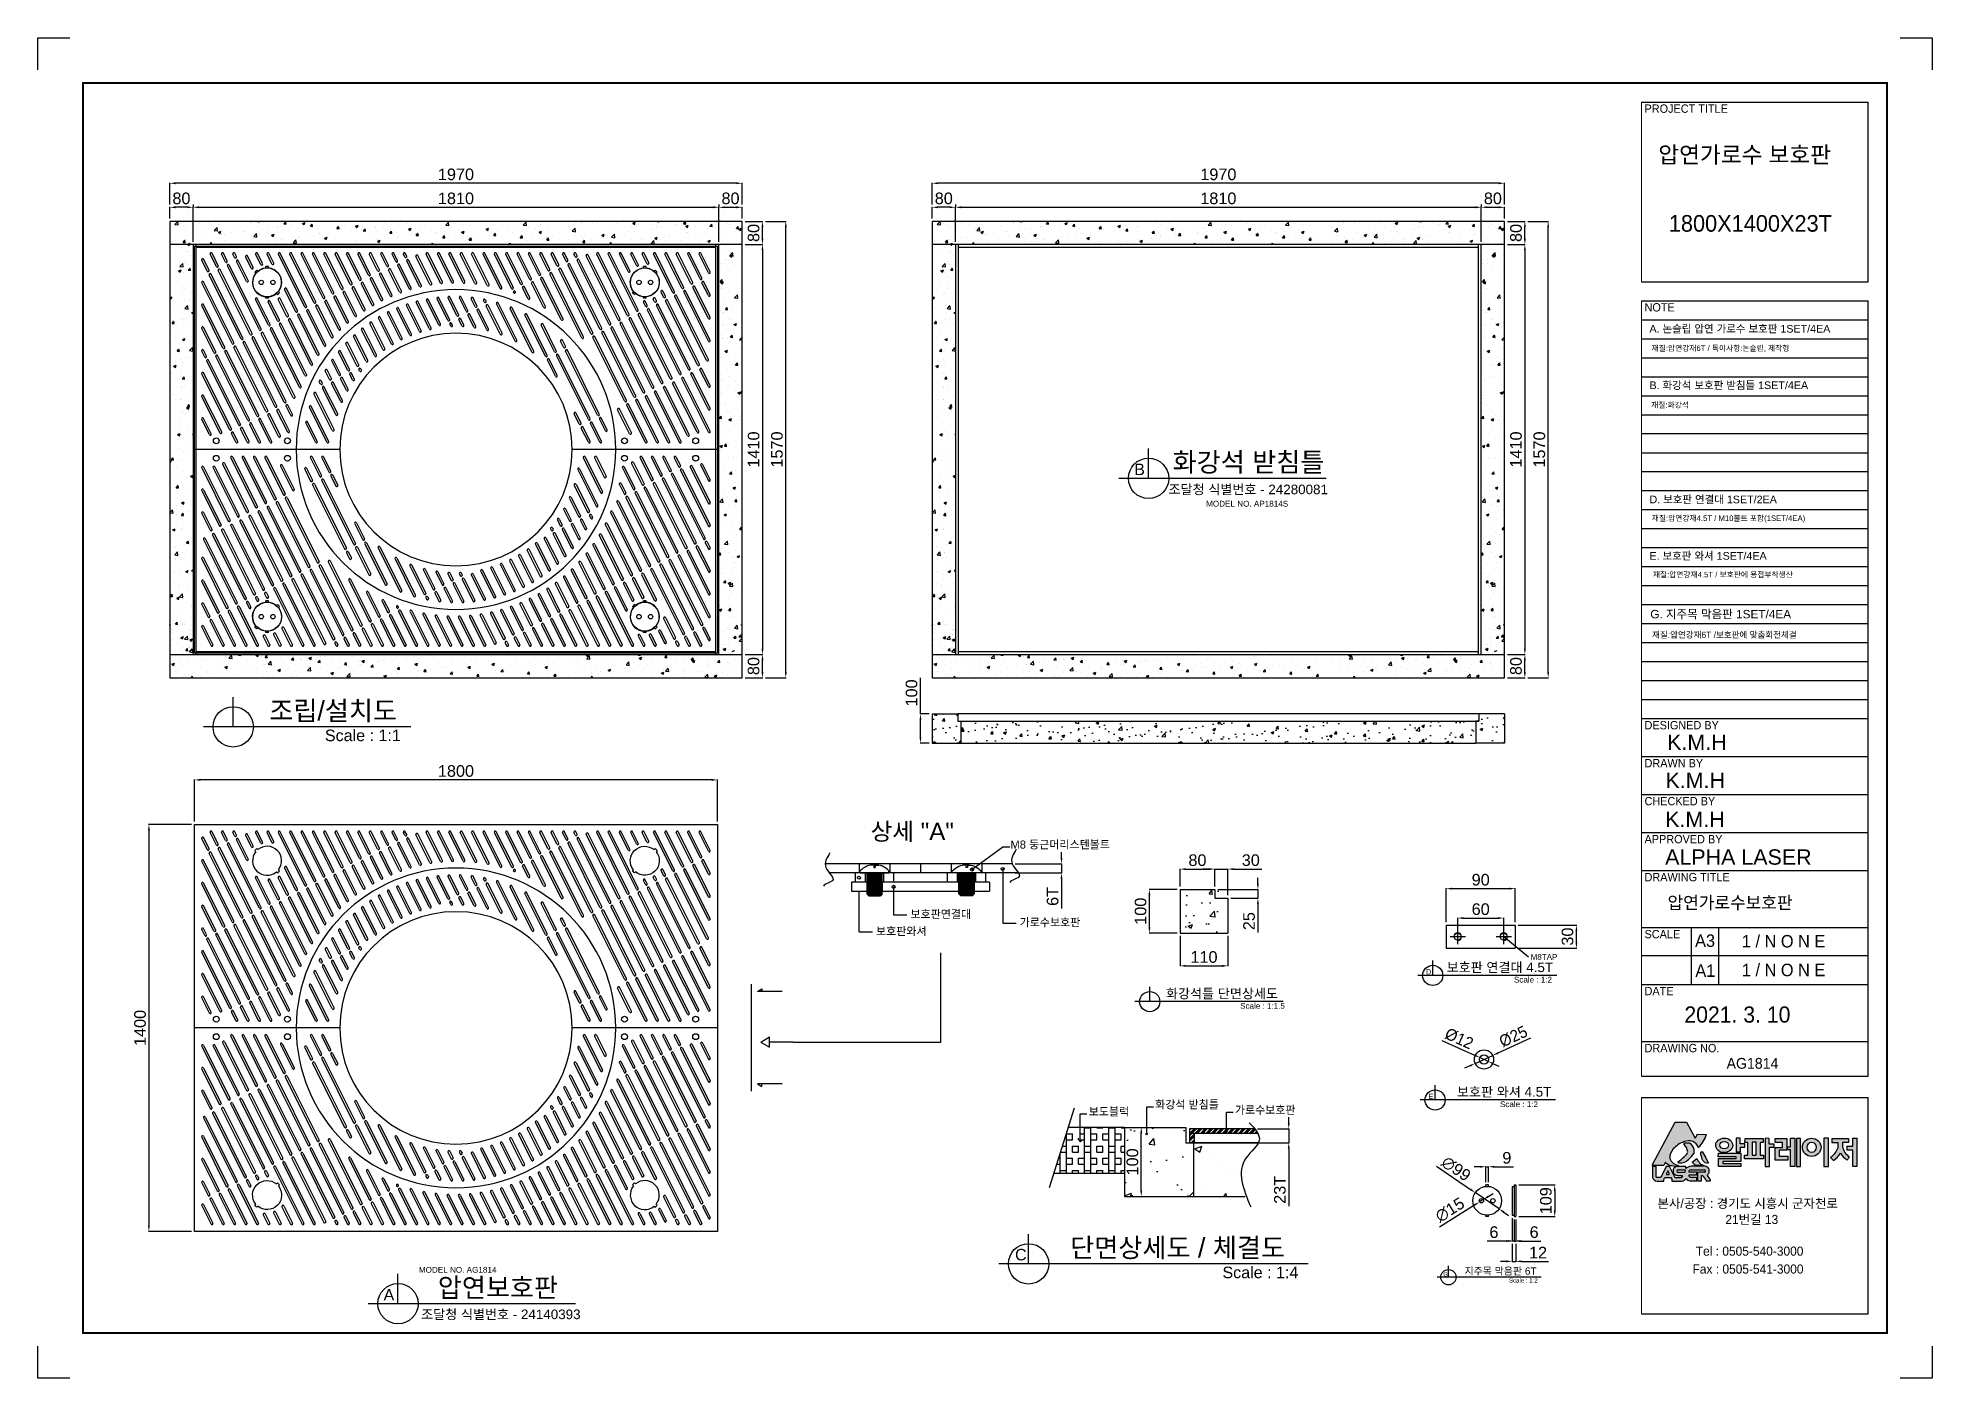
# Model space of a CAD drawing. Header units: millimetres. Extents: x 20003 to 26523, y -49763 to -45153.
import ezdxf
from ezdxf.enums import TextEntityAlignment as Align

# ---------------------------------------------------------------- set-up
doc = ezdxf.new("R2010")
doc.units = ezdxf.units.MM
for name, color, linetype in [('LAYOUT', 7, 'Continuous'), ('TEXT', 7, 'Continuous'), ('받침틀', 251, 'Continuous')]:
    doc.layers.add(name, color=color, linetype=linetype)
doc.styles.add('H', font='')
doc.styles.get("Standard").update_dxf_attribs({"font": 'arial.ttf'})
doc.styles.get('H').set_extended_font_data('Dotum')
doc.dimstyles.new('ISO-25', dxfattribs={"dimtxt": 40, "dimasz": 20, "dimexe": 1.25, "dimexo": 10, "dimgap": 10, "dimtad": 1, "dimdec": 0, "dimtxsty": 'Standard', "dimcen": 2.5, "dimclrd": 3, "dimclre": 3, "dimclrt": 3, "dimadec": 0, "dimazin": 0, "dimtfac": 1, "dimtdec": 0, "dimtmove": 0, "dimatfit": 3, "dimfxl": 0, "dimarcsym": 0})
pattern_1 = [(50, (10617.92, -49436.316), (100.20157, -8.7665), [10.4775, -115.2525]), (355, (10617.92, -49436.32), (-19.3839, 105.0813), [8.382, -92.2023]), (100.45144, (10626.27, -49437.05), (80.8177, 96.31476), [8.9045, -97.9496]), (46.1842, (10617.92, -49408.38), (149.0935, -23.1233), [15.7162, -172.8787]), (96.6356, (10630.35, -49410.3), (130.5723, 136.0844), [13.3568, -146.9246]), (351.1842, (10617.92, -49408.38), (130.5723, 136.0844), [12.573, -138.3029]), (21, (10631.89, -49415.36), (83.3879, -56.24586), [10.4775, -115.2525]), (326, (10631.89, -49415.36), (33.9911, 101.3034), [8.382, -92.202]), (71.45144, (10638.84, -49420.05), (117.379, 45.0575), [8.9045, -97.9495]), (37.5, (10617.924, -49436.316), (1.69873, 46.50527), [0, -91.0844, 0, -93.599, 0, -92.55125]), (7.5, (10617.924, -49436.316), (36.75081, 55.09932), [0, -53.3654, 0, -88.9889, 0, -35.27425]), (327.5, (10586.77, -49436.316), (74.57483, -3.15081), [0, -34.925, 0, -108.966, 0, -144.5895]), (317.5, (10572.8, -49436.316), (81.47105, 13.98457), [0, -45.4025, 0, -72.3646, 0, -102.6795])]

msp = doc.modelspace()

# ---------------------------------------------------------------- texts
at = {"style": 'H'}
for s, height, p in [('PROJECT TITLE', 28.586, (25533, -45410.2)), ('압연가로수 보호판', 57.17, (25580.2, -45582.8)), ('1800X1400X23T', 57.173, (25616.5, -45819.2)), ('NOTE', 28.59, (25533, -46093.7)), ('DESIGNED BY', 28.586, (25533, -47531.2)), ('DRAWN BY', 28.59, (25533, -47661.8)), ('CHECKED BY', 28.59, (25533, -47792.5)), ('APPROVED BY', 28.586, (25533, -47923.2)), ('DRAWING TITLE', 28.586, (25533, -48053.9)), ('압연가로수보호판', 42.88, (25612, -48148.8)), ('SCALE', 28.59, (25533, -48249.9)), ('A3', 42.88, (25706.9, -48279.6)), ('1 / N O N E', 42.879, (25868.1, -48281.5)), ('A1', 42.88, (25707.9, -48382.6)), ('1 / N O N E', 42.879, (25868.1, -48380.4)), ('DATE', 28.59, (25533, -48445.9)), ('2021. 3. 10', 55.743, (25670.1, -48540.1)), ('DRAWING NO.', 28.586, (25533, -48641.9)), ('AG1814', 37.16, (25815.3, -48698.8)), ('본사/공장 : 경기도 시흥시 군자천로', 31.445, (25577.5, -49177.7)), ('21번길 13', 31.44, (25811.1, -49233)), ('Tel : 0505-540-3000', 31.445, (25709.3, -49341.9)), ('Fax : 0505-541-3000', 31.445, (25698.1, -49403.5))]:
    msp.add_text(s, height=height, dxfattribs=at).set_placement(p)
for s, height, p in [('A. 논슬립 압연 가로수 보호판 1SET/4EA', 26.4, (25549.9, -46166.3)), ('재질:압연강재6T / 특이사항:논슬립, 제작형', 19.008, (25557.3, -46229.6)), ('B. 화강석 보호판 받침틀 1SET/4EA', 26.4, (25549.9, -46360.7)), ('재질:화강석', 19.01, (25555.8, -46424.8)), ('B', 39.6, (23776.4, -46656.7)), ('조달청 식별번호 - 24280081', 33, (23894.5, -46722.3)), ('MODEL NO. AP1814S', 20, (24023.9, -46765)), ('D. 보호판 연결대 1SET/2EA', 26.4, (25549.9, -46753.6)), ('재질:압연강재4.5T / M10볼트 포함(1SET/4EA)', 19.008, (25557.9, -46814.4)), ('E. 보호판 와셔 1SET/4EA', 26.4, (25549.9, -46947.6)), ('재질:압연강재4.5T / 보호판에 용접부착생산', 19.008, (25561.6, -47008.4)), ('G. 지주목 막음판 1SET/4EA', 29.04, (25552.7, -47149.4)), ('재질:압연강재6T /보호판에 맞춤회전체결', 20.909, (25559, -47216.4)), ('K.M.H', 52.8, (25610.7, -47601.8)), ('K.M.H', 52.8, (25604.8, -47733)), ('K.M.H', 52.8, (25603.8, -47867.1)), ('M8 둥근머리스텐볼트', 27.72, (23350.2, -47941.3)), ('ALPHA LASER', 52.8, (25603.8, -47996.8)), ('보호판연결대', 27.72, (23006.4, -48180.8)), ('가로수보호판', 27.72, (23382.2, -48209)), ('보호판와셔', 27.72, (22887.8, -48239.5)), ('M8TAP', 19.8, (25140.8, -48324.1)), ('D', 18.5, (24780.6, -48374.3)), ('보도블럭', 27.72, (23620, -48859.9)), ('화강석 받침틀', 27.72, (23848.5, -48835.6)), ('가로수보호판', 27.72, (24123, -48854.4)), ('E', 18.5, (24788.7, -48802.8)), ('C', 39.6, (23366.3, -49358.1)), ('MODEL NO. AG1814', 20, (21314.3, -49400.5)), ('A', 39.6, (21192.9, -49496)), ('조달청 식별번호 - 24140393', 33, (21322.1, -49560.1))]:
    msp.add_text(s, height=height).set_placement(p)
at = {"color": 4}
msp.add_text('상세 "A"', height=59.4, dxfattribs=at).set_placement((22869.4, -47912.1))
at = {"layer": 'TEXT'}
for s, height, p in [('화강석 받침틀', 66, (24169.9, -46645.1)), ('조립/설치도', 66, (21019.3, -47500)), ('보호판 연결대 4.5T', 33, (25034.9, -48366.3)), ('보호판 와셔 4.5T', 33, (25049.7, -48794.8)), ('단면상세도 / 체결도', 66, (23925.9, -49347.3)), ('압연보호판', 66, (21586.4, -49484.4))]:
    msp.add_text(s, height=height, dxfattribs=at).set_placement(p, align=Align.CENTER)
for s, height, p in [('Scale : 1:1', 39.6, (20990.9, -47571.8)), ('Scale : 1:2', 19.8, (25083.6, -48402.2)), ('Scale : 1:2', 19.8, (25035.5, -48830.7)), ('Scale : 1:4', 39.6, (24080.1, -49419.2))]:
    msp.add_text(s, height=height, dxfattribs=at).set_placement(p)

# ---------------------------------------------------------------- blocks, each defined once
blk = doc.blocks.new('*D16')
at = {"color": 3, "lineweight": -2, "transparency": 16777216}
for p, q in [((24850.2, -48194.6), (24850.2, -48077.9)), ((24870.2, -48079.2), (25067.8, -48079.2)), ((25087.8, -48194.6), (25087.8, -48077.9))]:
    blk.add_line(p, q, dxfattribs=at)
at = {"color": 3, "transparency": 16777216}
for points in [[(24870.2, -48075.9), (24870.2, -48082.5), (24850.2, -48079.2)], [(25067.8, -48075.9), (25067.8, -48082.5), (25087.8, -48079.2)]]:
    blk.add_solid(points, dxfattribs=at)
at = {"layer": 'Defpoints', "color": 0, "transparency": 16777216}
for p in [(25087.8, -48079.2), (24850.2, -48204.6), (25087.8, -48204.6)]:
    blk.add_point(p, dxfattribs=at)
at = {"color": 3, "transparency": 16777216, "insert": (24969, -48048.8), "char_height": 40, "attachment_point": 5}
blk.add_mtext('90', dxfattribs=at)
blk = doc.blocks.new('*D17')
at = {"color": 3, "lineweight": -2, "transparency": 16777216}
for p, q in [((25097.8, -48204.6), (25299.7, -48204.6)), ((25298.5, -48263.8), (25298.5, -48224.6)), ((25097.8, -48283.8), (25299.7, -48283.8))]:
    blk.add_line(p, q, dxfattribs=at)
at = {"color": 3, "transparency": 16777216}
for points in [[(25295.2, -48224.6), (25301.8, -48224.6), (25298.5, -48204.6)], [(25295.2, -48263.8), (25301.8, -48263.8), (25298.5, -48283.8)]]:
    blk.add_solid(points, dxfattribs=at)
at = {"layer": 'Defpoints', "color": 0, "transparency": 16777216}
for p in [(25087.8, -48204.6), (25298.5, -48204.6), (25087.8, -48283.8)]:
    blk.add_point(p, dxfattribs=at)
at = {"color": 3, "transparency": 16777216, "insert": (25268, -48244.2), "char_height": 40, "attachment_point": 5, "rotation": 90}
blk.add_mtext('30', dxfattribs=at)
blk = doc.blocks.new('*D18')
at = {"color": 3, "lineweight": -2, "transparency": 16777216}
for p, q in [((25140.6, -48593.8), (25028.5, -48644.9)), ((24932, -48688.8), (24913.8, -48697.1)), ((24950.2, -48680.5), (25010.3, -48653.1))]:
    blk.add_line(p, q, dxfattribs=at)
at = {"color": 3, "transparency": 16777216}
for points in [[(24930.7, -48685.8), (24933.4, -48691.8), (24950.2, -48680.5)], [(25027.1, -48641.8), (25029.9, -48647.9), (25010.3, -48653.1)]]:
    blk.add_solid(points, dxfattribs=at)
at = {"layer": 'Defpoints', "color": 0, "transparency": 16777216}
for p in [(24950.2, -48680.5), (25010.3, -48653.1)]:
    blk.add_point(p, dxfattribs=at)
at = {"color": 3, "transparency": 16777216, "insert": (25081.2, -48587.9), "char_height": 40, "attachment_point": 5, "rotation": 24.48394}
blk.add_mtext('{\\fMS PGothic|b0|i0|c129|p34;%%C25}', dxfattribs=at)
blk = doc.blocks.new('*D19')
at = {"color": 3, "lineweight": -2, "transparency": 16777216}
for p, q in [((24835.4, -48601.3), (24947.6, -48652.1)), ((24994.7, -48673.4), (24965.9, -48660.3)), ((25012.9, -48681.6), (25031.2, -48689.8))]:
    blk.add_line(p, q, dxfattribs=at)
at = {"color": 3, "transparency": 16777216}
for points in [[(24949, -48649), (24946.3, -48655.1), (24965.9, -48660.3)], [(25014.3, -48678.6), (25011.6, -48684.6), (24994.7, -48673.4)]]:
    blk.add_solid(points, dxfattribs=at)
at = {"layer": 'Defpoints', "color": 0, "transparency": 16777216}
for p in [(24965.9, -48660.3), (24994.7, -48673.4)]:
    blk.add_point(p, dxfattribs=at)
at = {"color": 3, "transparency": 16777216, "insert": (24894.8, -48595.2), "char_height": 40, "attachment_point": 5, "rotation": 335.6577}
blk.add_mtext('{\\fMS PGothic|b0|i0|c129|p34;%%C12}', dxfattribs=at)
blk = doc.blocks.new('*D20')
at = {"color": 3, "lineweight": -2, "transparency": 16777216}
for p, q in [((24889.8, -48234.2), (24889.8, -48179.2)), ((24909.8, -48180.4), (25028.2, -48180.4)), ((25048.2, -48234.2), (25048.2, -48179.2))]:
    blk.add_line(p, q, dxfattribs=at)
at = {"color": 3, "transparency": 16777216}
for points in [[(24909.8, -48177.1), (24909.8, -48183.8), (24889.8, -48180.4)], [(25028.2, -48177.1), (25028.2, -48183.8), (25048.2, -48180.4)]]:
    blk.add_solid(points, dxfattribs=at)
at = {"layer": 'Defpoints', "color": 0, "transparency": 16777216}
for p in [(25048.2, -48180.4), (24889.8, -48244.2), (25048.2, -48244.2)]:
    blk.add_point(p, dxfattribs=at)
at = {"color": 3, "transparency": 16777216, "insert": (24969, -48150), "char_height": 40, "attachment_point": 5}
blk.add_mtext('60', dxfattribs=at)
blk = doc.blocks.new('A$C36924EFD')
for p, q in [((0, 45), (0, -45)), ((0, 45), (6, 45)), ((6, -45), (6, 45)), ((0, -45), (6, -45))]:
    blk.add_line(p, q)
blk = doc.blocks.new('*D21')
at = {"color": 3, "lineweight": -2, "transparency": 16777216}
for p, q in [((23526.2, -47973.3), (23526.2, -47953.3)), ((23366.5, -47993.3), (23527.4, -47993.3)), ((23366.5, -48025), (23527.4, -48025)), ((23526.2, -47993.3), (23526.2, -48025)), ((23526.2, -48045), (23526.2, -48147))]:
    blk.add_line(p, q, dxfattribs=at)
at = {"color": 3, "transparency": 16777216}
for points in [[(23522.8, -47973.3), (23529.5, -47973.3), (23526.2, -47993.3)], [(23522.8, -48045), (23529.5, -48045), (23526.2, -48025)]]:
    blk.add_solid(points, dxfattribs=at)
at = {"layer": 'Defpoints', "color": 0, "transparency": 16777216}
for p in [(23356.5, -47993.3), (23356.5, -48025), (23526.2, -48025)]:
    blk.add_point(p, dxfattribs=at)
at = {"color": 3, "transparency": 16777216, "insert": (23495.7, -48106), "char_height": 40, "attachment_point": 5, "rotation": 90}
blk.add_mtext('6T', dxfattribs=at)
blk = doc.blocks.new('A$C5731754A')
at = {"color": 1}
for p, q in [((-37.5, 0), (-37.5, 5.7)), ((-37.5, 0), (37.5, 0)), ((-20, 0), (-20, -55)), ((-20, 0), (20, 0)), ((-11.2, 19.7), (-11.2, 20.5)), ((-1.9, 19.7), (-11.2, 19.7)), ((-1.9, 19.7), (-1.9, 14.1)), ((-1.9, 14.1), (1.9, 14.1)), ((1.9, 19.7), (1.9, 14.1)), ((1.9, 19.7), (11.2, 19.7)), ((11.2, 19.7), (11.2, 20.5)), ((20, -55), (20, 0)), ((37.5, 0), (37.5, 5.7)), ((-20, -2.5), (20, -2.5)), ((-20, -5), (20, -5)), ((-20, -7.5), (20, -7.5)), ((-20, -7.5), (20, -7.5)), ((-20, -10), (20, -10)), ((-20, -12.5), (20, -12.5)), ((-20, -12.5), (20, -12.5)), ((-20, -15), (20, -15)), ((-20, -17.5), (20, -17.5)), ((-20, -17.5), (20, -17.5)), ((-20, -20), (20, -20)), ((-20, -22.5), (20, -22.5)), ((-20, -22.5), (20, -22.5)), ((-20, -25), (20, -25)), ((-20, -27.5), (20, -27.5)), ((-20, -27.5), (20, -27.5)), ((-20, -30), (20, -30)), ((-20, -32.5), (20, -32.5)), ((-20, -35), (20, -35)), ((-20, -37.5), (20, -37.5)), ((-20, -40), (20, -40)), ((-20, -42.5), (20, -42.5)), ((-20, -45), (20, -45)), ((-20, -47.5), (20, -47.5)), ((-20, -50), (20, -50)), ((-20, -52.5), (20, -52.5)), ((-15, -60), (-20, -55)), ((-20, -55), (20, -55)), ((-17.5, -57.5), (17.5, -57.5)), ((-15, -60), (15, -60)), ((20, -55), (15, -60))]:
    blk.add_line(p, q, dxfattribs=at)
blk.add_arc((0, -30.4), 52, 43.8928, 136.1072, dxfattribs=at)
blk = doc.blocks.new('*D22')
at = {"color": 3, "lineweight": -2, "transparency": 16777216}
for p, q in [((24308.4, -48885.8), (24308.4, -48865.8)), ((24201.1, -48905.8), (24309.6, -48905.8)), ((24211.9, -48953.3), (24309.6, -48953.3)), ((24308.4, -48905.8), (24308.4, -48953.3)), ((24308.4, -48973.3), (24308.4, -49171.9))]:
    blk.add_line(p, q, dxfattribs=at)
at = {"color": 3, "transparency": 16777216}
for points in [[(24305.1, -48885.8), (24311.7, -48885.8), (24308.4, -48905.8)], [(24305.1, -48973.3), (24311.7, -48973.3), (24308.4, -48953.3)]]:
    blk.add_solid(points, dxfattribs=at)
at = {"layer": 'Defpoints', "color": 0, "transparency": 16777216}
for p in [(24191.1, -48905.8), (24201.9, -48953.3), (24308.4, -48905.8)]:
    blk.add_point(p, dxfattribs=at)
at = {"color": 3, "transparency": 16777216, "insert": (24277.9, -49115.2), "char_height": 40, "attachment_point": 5, "rotation": 90}
blk.add_mtext('23T', dxfattribs=at)
blk = doc.blocks.new('*D23')
at = {"color": 3, "lineweight": -2, "transparency": 16777216}
for p, q in [((23752.7, -48900.5), (23802, -48900.5)), ((23800.8, -49118.1), (23800.8, -48920.5)), ((23752.7, -49138.1), (23802, -49138.1))]:
    blk.add_line(p, q, dxfattribs=at)
at = {"color": 3, "transparency": 16777216}
for points in [[(23797.5, -48920.5), (23804.1, -48920.5), (23800.8, -48900.5)], [(23797.5, -49118.1), (23804.1, -49118.1), (23800.8, -49138.1)]]:
    blk.add_solid(points, dxfattribs=at)
at = {"layer": 'Defpoints', "color": 0, "transparency": 16777216}
for p in [(23742.7, -48900.5), (23800.8, -48900.5), (23742.7, -49138.1)]:
    blk.add_point(p, dxfattribs=at)
at = {"color": 3, "transparency": 16777216, "insert": (23770.4, -49019.3), "char_height": 40, "attachment_point": 5, "rotation": 90}
blk.add_mtext('100', dxfattribs=at)
blk = doc.blocks.new('*D27')
at = {"color": 3, "lineweight": -2, "transparency": 16777216}
for p, q in [((23081, -45773.6), (23081, -45734)), ((23141, -45735.3), (23101, -45735.3)), ((23161, -45853.6), (23161, -45734))]:
    blk.add_line(p, q, dxfattribs=at)
at = {"color": 3, "transparency": 16777216}
for points in [[(23101, -45731.9), (23101, -45738.6), (23081, -45735.3)], [(23141, -45731.9), (23141, -45738.6), (23161, -45735.3)]]:
    blk.add_solid(points, dxfattribs=at)
at = {"layer": 'Defpoints', "color": 0, "transparency": 16777216}
for p in [(23081, -45735.3), (23081, -45783.6), (23161, -45863.6)]:
    blk.add_point(p, dxfattribs=at)
at = {"color": 3, "transparency": 16777216, "insert": (23121, -45704.8), "char_height": 40, "attachment_point": 5}
blk.add_mtext('80', dxfattribs=at)
blk = doc.blocks.new('*D28')
at = {"color": 3, "lineweight": -2, "transparency": 16777216}
for p, q in [((23161, -45725.3), (23161, -45734)), ((23181, -45735.3), (24951, -45735.3)), ((24971, -45853.6), (24971, -45734))]:
    blk.add_line(p, q, dxfattribs=at)
at = {"color": 3, "transparency": 16777216}
for points in [[(23181, -45731.9), (23181, -45738.6), (23161, -45735.3)], [(24951, -45731.9), (24951, -45738.6), (24971, -45735.3)]]:
    blk.add_solid(points, dxfattribs=at)
at = {"layer": 'Defpoints', "color": 0, "transparency": 16777216}
for p in [(23161, -45735.3), (24971, -45735.3), (24971, -45863.6)]:
    blk.add_point(p, dxfattribs=at)
at = {"color": 3, "transparency": 16777216, "insert": (24066, -45704.8), "char_height": 40, "attachment_point": 5}
blk.add_mtext('1810', dxfattribs=at)
blk = doc.blocks.new('*D29')
at = {"color": 3, "lineweight": -2, "transparency": 16777216}
for p, q in [((24971, -45725.3), (24971, -45734)), ((24991, -45735.3), (25031, -45735.3)), ((25051, -45773.6), (25051, -45734))]:
    blk.add_line(p, q, dxfattribs=at)
at = {"color": 3, "transparency": 16777216}
for points in [[(24991, -45731.9), (24991, -45738.6), (24971, -45735.3)], [(25031, -45731.9), (25031, -45738.6), (25051, -45735.3)]]:
    blk.add_solid(points, dxfattribs=at)
at = {"layer": 'Defpoints', "color": 0, "transparency": 16777216}
for p in [(24971, -45735.3), (25051, -45735.3), (25051, -45783.6)]:
    blk.add_point(p, dxfattribs=at)
at = {"color": 3, "transparency": 16777216, "insert": (25011, -45704.8), "char_height": 40, "attachment_point": 5}
blk.add_mtext('80', dxfattribs=at)
blk = doc.blocks.new('*D25')
at = {"color": 3, "lineweight": -2, "transparency": 16777216}
for p, q in [((23081, -45725.3), (23081, -45651.4)), ((25031, -45652.6), (23101, -45652.6)), ((25051, -45725.3), (25051, -45651.4))]:
    blk.add_line(p, q, dxfattribs=at)
at = {"color": 3, "transparency": 16777216}
for points in [[(23101, -45649.3), (23101, -45656), (23081, -45652.6)], [(25031, -45649.3), (25031, -45656), (25051, -45652.6)]]:
    blk.add_solid(points, dxfattribs=at)
at = {"layer": 'Defpoints', "color": 0, "transparency": 16777216}
for p in [(23081, -45652.6), (23081, -45735.3), (25051, -45735.3)]:
    blk.add_point(p, dxfattribs=at)
at = {"color": 3, "transparency": 16777216, "insert": (24066, -45622.2), "char_height": 40, "attachment_point": 5}
blk.add_mtext('1970', dxfattribs=at)
blk = doc.blocks.new('*D30')
at = {"color": 3, "lineweight": -2, "transparency": 16777216}
for p, q in [((25061, -45783.6), (25122.3, -45783.6)), ((25121, -45843.6), (25121, -45803.6)), ((25061, -45863.6), (25122.3, -45863.6))]:
    blk.add_line(p, q, dxfattribs=at)
at = {"color": 3, "transparency": 16777216}
for points in [[(25117.7, -45803.6), (25124.4, -45803.6), (25121, -45783.6)], [(25117.7, -45843.6), (25124.4, -45843.6), (25121, -45863.6)]]:
    blk.add_solid(points, dxfattribs=at)
at = {"layer": 'Defpoints', "color": 0, "transparency": 16777216}
for p in [(25051, -45783.6), (25121, -45783.6), (25051, -45863.6)]:
    blk.add_point(p, dxfattribs=at)
at = {"color": 3, "transparency": 16777216, "insert": (25090.6, -45823.6), "char_height": 40, "attachment_point": 5, "rotation": 90}
blk.add_mtext('80', dxfattribs=at)
blk = doc.blocks.new('*D31')
at = {"color": 3, "lineweight": -2, "transparency": 16777216}
for p, q in [((25101.6, -45863.6), (25122.3, -45863.6)), ((25121, -45883.6), (25121, -47253.6)), ((25061, -47273.6), (25122.3, -47273.6))]:
    blk.add_line(p, q, dxfattribs=at)
at = {"color": 3, "transparency": 16777216}
for points in [[(25117.7, -45883.6), (25124.4, -45883.6), (25121, -45863.6)], [(25117.7, -47253.6), (25124.4, -47253.6), (25121, -47273.6)]]:
    blk.add_solid(points, dxfattribs=at)
at = {"layer": 'Defpoints', "color": 0, "transparency": 16777216}
for p in [(25091.6, -45863.6), (25051, -47273.6), (25121, -47273.6)]:
    blk.add_point(p, dxfattribs=at)
at = {"color": 3, "transparency": 16777216, "insert": (25090.6, -46568.6), "char_height": 40, "attachment_point": 5, "rotation": 90}
blk.add_mtext('1410', dxfattribs=at)
blk = doc.blocks.new('*D32')
at = {"color": 3, "lineweight": -2, "transparency": 16777216}
for p, q in [((25111, -47273.6), (25119.8, -47273.6)), ((25121, -47333.6), (25121, -47293.6)), ((25061, -47353.6), (25122.3, -47353.6))]:
    blk.add_line(p, q, dxfattribs=at)
at = {"color": 3, "transparency": 16777216}
for points in [[(25117.7, -47293.6), (25124.4, -47293.6), (25121, -47273.6)], [(25117.7, -47333.6), (25124.4, -47333.6), (25121, -47353.6)]]:
    blk.add_solid(points, dxfattribs=at)
at = {"layer": 'Defpoints', "color": 0, "transparency": 16777216}
for p in [(25121, -47273.6), (25121, -47273.6), (25051, -47353.6)]:
    blk.add_point(p, dxfattribs=at)
at = {"color": 3, "transparency": 16777216, "insert": (25090.6, -47313.6), "char_height": 40, "attachment_point": 5, "rotation": 90}
blk.add_mtext('80', dxfattribs=at)
blk = doc.blocks.new('*D26')
at = {"color": 3, "lineweight": -2, "transparency": 16777216}
for p, q in [((25131, -45783.6), (25202.6, -45783.6)), ((25201.3, -47333.6), (25201.3, -45803.6)), ((25131, -47353.6), (25202.6, -47353.6))]:
    blk.add_line(p, q, dxfattribs=at)
at = {"color": 3, "transparency": 16777216}
for points in [[(25198, -45803.6), (25204.6, -45803.6), (25201.3, -45783.6)], [(25198, -47333.6), (25204.6, -47333.6), (25201.3, -47353.6)]]:
    blk.add_solid(points, dxfattribs=at)
at = {"layer": 'Defpoints', "color": 0, "transparency": 16777216}
for p in [(25121, -45783.6), (25201.3, -45783.6), (25121, -47353.6)]:
    blk.add_point(p, dxfattribs=at)
at = {"color": 3, "transparency": 16777216, "insert": (25170.9, -46568.6), "char_height": 40, "attachment_point": 5, "rotation": 90}
blk.add_mtext('1570', dxfattribs=at)
blk = doc.blocks.new('*D24')
at = {"color": 3, "lineweight": -2, "transparency": 16777216}
for p, q in [((23040.7, -47478.3), (23040.7, -47353.8)), ((23071, -47478.3), (23039.4, -47478.3)), ((23040.7, -47558.3), (23040.7, -47498.3)), ((23071, -47578.3), (23039.4, -47578.3))]:
    blk.add_line(p, q, dxfattribs=at)
at = {"color": 3, "transparency": 16777216}
for points in [[(23037.3, -47498.3), (23044, -47498.3), (23040.7, -47478.3)], [(23037.3, -47558.3), (23044, -47558.3), (23040.7, -47578.3)]]:
    blk.add_solid(points, dxfattribs=at)
at = {"layer": 'Defpoints', "color": 0, "transparency": 16777216}
for p in [(23040.7, -47478.3), (23081, -47478.3), (23081, -47578.3)]:
    blk.add_point(p, dxfattribs=at)
at = {"color": 3, "transparency": 16777216, "insert": (23010.2, -47406), "char_height": 40, "attachment_point": 5, "rotation": 90}
blk.add_mtext('100', dxfattribs=at)
blk = doc.blocks.new('*D2')
at = {"color": 3, "lineweight": -2, "transparency": 16777216}
for p, q in [((16880.3, -24788.6), (16997.3, -24868.4)), ((17095.6, -24935.4), (17013.8, -24879.6)), ((17112.1, -24946.7), (17128.6, -24958))]:
    blk.add_line(p, q, dxfattribs=at)
at = {"color": 3, "transparency": 16777216}
for points in [[(16999.2, -24865.6), (16995.4, -24871.1), (17013.8, -24879.6)], [(17114, -24944), (17110.2, -24949.5), (17095.6, -24935.4)]]:
    blk.add_solid(points, dxfattribs=at)
at = {"layer": 'Defpoints', "color": 0, "transparency": 16777216}
for p in [(17013.8, -24879.6), (17095.6, -24935.4)]:
    blk.add_point(p, dxfattribs=at)
at = {"color": 3, "transparency": 16777216, "insert": (16947.7, -24797.7), "char_height": 40, "attachment_point": 5, "rotation": 325.69711}
blk.add_mtext('∅99', dxfattribs=at)
blk = doc.blocks.new('*D3')
at = {"color": 3, "lineweight": -2, "transparency": 16777216}
for p, q in [((17041.1, -24903.6), (17028.3, -24911.5)), ((17058.1, -24893.1), (17075.1, -24882.5)), ((16890.7, -24996.7), (17011.3, -24922))]:
    blk.add_line(p, q, dxfattribs=at)
at = {"color": 3, "transparency": 16777216}
for points in [[(17056.3, -24890.2), (17059.8, -24895.9), (17041.1, -24903.6)], [(17009.6, -24919.2), (17013.1, -24924.8), (17028.3, -24911.5)]]:
    blk.add_solid(points, dxfattribs=at)
at = {"layer": 'Defpoints', "color": 0, "transparency": 16777216}
for p in [(17041.1, -24903.6), (17028.3, -24911.5)]:
    blk.add_point(p, dxfattribs=at)
at = {"color": 3, "transparency": 16777216, "insert": (16926.5, -24938.8), "char_height": 40, "attachment_point": 5, "rotation": 31.77251}
blk.add_mtext('∅15', dxfattribs=at)
blk = doc.blocks.new('*D4')
at = {"color": 3, "lineweight": -2, "transparency": 16777216}
for p, q in [((17030.2, -24790.5), (17010.2, -24790.5)), ((17050.2, -24843), (17050.2, -24789.2)), ((17050.2, -24790.5), (17059.2, -24790.5)), ((17059.2, -24843), (17059.2, -24789.2)), ((17079.2, -24790.5), (17145.5, -24790.5))]:
    blk.add_line(p, q, dxfattribs=at)
at = {"color": 3, "transparency": 16777216}
for points in [[(17030.2, -24787.2), (17030.2, -24793.8), (17050.2, -24790.5)], [(17079.2, -24787.2), (17079.2, -24793.8), (17059.2, -24790.5)]]:
    blk.add_solid(points, dxfattribs=at)
at = {"layer": 'Defpoints', "color": 0, "transparency": 16777216}
for p in [(17059.2, -24790.5), (17050.2, -24853), (17059.2, -24853)]:
    blk.add_point(p, dxfattribs=at)
at = {"color": 3, "transparency": 16777216, "insert": (17122.4, -24760.1), "char_height": 40, "attachment_point": 5}
blk.add_mtext('9', dxfattribs=at)
blk = doc.blocks.new('*D5')
at = {"color": 3, "lineweight": -2, "transparency": 16777216}
for p, q in [((17163.1, -24853), (17288.5, -24853)), ((17287.2, -24873), (17287.2, -24942)), ((17163.1, -24962), (17288.5, -24962))]:
    blk.add_line(p, q, dxfattribs=at)
at = {"color": 3, "transparency": 16777216}
for points in [[(17283.9, -24873), (17290.5, -24873), (17287.2, -24853)], [(17283.9, -24942), (17290.5, -24942), (17287.2, -24962)]]:
    blk.add_solid(points, dxfattribs=at)
at = {"layer": 'Defpoints', "color": 0, "transparency": 16777216}
for p in [(17153.1, -24853), (17153.1, -24962), (17287.2, -24962)]:
    blk.add_point(p, dxfattribs=at)
at = {"color": 3, "transparency": 16777216, "insert": (17256.8, -24907.5), "char_height": 40, "attachment_point": 5, "rotation": 90}
blk.add_mtext('109', dxfattribs=at)
blk = doc.blocks.new('*D6')
at = {"color": 3, "lineweight": -2, "transparency": 16777216}
for p, q in [((17147.1, -24972), (17147.1, -25047.3)), ((17153.1, -24972), (17153.1, -25047.3)), ((17127.1, -25046), (17107.1, -25046)), ((17147.1, -25046), (17153.1, -25046)), ((17173.1, -25046), (17239.5, -25046))]:
    blk.add_line(p, q, dxfattribs=at)
at = {"color": 3, "transparency": 16777216}
for points in [[(17127.1, -25042.7), (17127.1, -25049.3), (17147.1, -25046)], [(17173.1, -25042.7), (17173.1, -25049.3), (17153.1, -25046)]]:
    blk.add_solid(points, dxfattribs=at)
at = {"layer": 'Defpoints', "color": 0, "transparency": 16777216}
for p in [(17147.1, -24962), (17153.1, -24962), (17153.1, -25046)]:
    blk.add_point(p, dxfattribs=at)
at = {"color": 3, "transparency": 16777216, "insert": (17216.3, -25015.6), "char_height": 40, "attachment_point": 5}
blk.add_mtext('6', dxfattribs=at)
blk = doc.blocks.new('*D7')
at = {"color": 3, "lineweight": -2, "transparency": 16777216}
for p, q in [((17141.1, -24967), (17141.1, -25047.3)), ((17147.1, -24972), (17147.1, -25047.3)), ((17121.1, -25046), (17054.7, -25046)), ((17147.1, -25046), (17141.1, -25046)), ((17167.1, -25046), (17187.1, -25046))]:
    blk.add_line(p, q, dxfattribs=at)
at = {"color": 3, "transparency": 16777216}
for points in [[(17121.1, -25042.7), (17121.1, -25049.3), (17141.1, -25046)], [(17167.1, -25042.7), (17167.1, -25049.3), (17147.1, -25046)]]:
    blk.add_solid(points, dxfattribs=at)
at = {"layer": 'Defpoints', "color": 0, "transparency": 16777216}
for p in [(17141.1, -24957), (17147.1, -24962), (17141.1, -25046)]:
    blk.add_point(p, dxfattribs=at)
at = {"color": 3, "transparency": 16777216, "insert": (17077.9, -25015.6), "char_height": 40, "attachment_point": 5}
blk.add_mtext('6', dxfattribs=at)
blk = doc.blocks.new('*D8')
at = {"color": 3, "lineweight": -2, "transparency": 16777216}
for p, q in [((17141.1, -25056), (17141.1, -25117.3)), ((17153.1, -25056), (17153.1, -25117.3)), ((17121.1, -25116), (17101.1, -25116)), ((17141.1, -25116), (17153.1, -25116)), ((17173.1, -25116), (17266.2, -25116))]:
    blk.add_line(p, q, dxfattribs=at)
at = {"color": 3, "transparency": 16777216}
for points in [[(17121.1, -25112.7), (17121.1, -25119.3), (17141.1, -25116)], [(17173.1, -25112.7), (17173.1, -25119.3), (17153.1, -25116)]]:
    blk.add_solid(points, dxfattribs=at)
at = {"layer": 'Defpoints', "color": 0, "transparency": 16777216}
for p in [(17141.1, -25046), (17153.1, -25046), (17153.1, -25116)]:
    blk.add_point(p, dxfattribs=at)
at = {"color": 3, "transparency": 16777216, "insert": (17229.7, -25085.9), "char_height": 40, "attachment_point": 5}
blk.add_mtext('12', dxfattribs=at)
blk = doc.blocks.new('*D11')
at = {"color": 3, "lineweight": -2, "transparency": 16777216}
for p, q in [((-175, 264.3), (-271.6, 264.3)), ((-270.3, 134.3), (-270.3, 244.3)), ((-175, 114.3), (-271.6, 114.3))]:
    blk.add_line(p, q, dxfattribs=at)
at = {"color": 3, "transparency": 16777216}
for points in [[(-267, 244.3), (-273.6, 244.3), (-270.3, 264.3)], [(-273.6, 134.3), (-267, 134.3), (-270.3, 114.3)]]:
    blk.add_solid(points, dxfattribs=at)
at = {"layer": 'Defpoints', "color": 0, "transparency": 16777216}
for p in [(-270.3, 264.3), (-165, 264.3), (-165, 114.3)]:
    blk.add_point(p, dxfattribs=at)
at = {"color": 3, "transparency": 16777216, "insert": (-300.7, 189.3), "char_height": 40, "attachment_point": 5, "rotation": 90}
blk.add_mtext('100', dxfattribs=at)
blk = doc.blocks.new('*D12')
at = {"color": 3, "lineweight": -2, "transparency": 16777216}
for p, q in [((-165, 104.3), (-165, 0)), ((0, 104.3), (0, 0)), ((-145, 1.2), (-20, 1.2))]:
    blk.add_line(p, q, dxfattribs=at)
at = {"color": 3, "transparency": 16777216}
for points in [[(-145, 4.6), (-145, -2.1), (-165, 1.2)], [(-20, -2.1), (-20, 4.6), (0, 1.2)]]:
    blk.add_solid(points, dxfattribs=at)
at = {"layer": 'Defpoints', "color": 0, "transparency": 16777216}
for p in [(-165, 114.3), (0, 114.3), (0, 1.2)]:
    blk.add_point(p, dxfattribs=at)
at = {"color": 3, "transparency": 16777216, "insert": (-82.5, 31.7), "char_height": 40, "attachment_point": 5}
blk.add_mtext('110', dxfattribs=at)
blk = doc.blocks.new('*D13')
at = {"color": 3, "lineweight": -2, "transparency": 16777216}
for p, q in [((-165, 274.3), (-165, 335.5)), ((-145, 334.3), (-65, 334.3)), ((-45, 274.3), (-45, 335.5))]:
    blk.add_line(p, q, dxfattribs=at)
at = {"color": 3, "transparency": 16777216}
for points in [[(-145, 337.6), (-145, 330.9), (-165, 334.3)], [(-65, 330.9), (-65, 337.6), (-45, 334.3)]]:
    blk.add_solid(points, dxfattribs=at)
at = {"layer": 'Defpoints', "color": 0, "transparency": 16777216}
for p in [(-45, 334.3), (-165, 264.3), (-45, 264.3)]:
    blk.add_point(p, dxfattribs=at)
at = {"color": 3, "transparency": 16777216, "insert": (-105, 364.7), "char_height": 40, "attachment_point": 5}
blk.add_mtext('80', dxfattribs=at)
blk = doc.blocks.new('*D14')
at = {"color": 3, "lineweight": -2, "transparency": 16777216}
for p, q in [((-65, 334.3), (-85, 334.3)), ((-45, 274.3), (-45, 335.5)), ((-45, 334.3), (0, 334.3)), ((0, 244.3), (0, 335.5)), ((20, 334.3), (117.1, 334.3))]:
    blk.add_line(p, q, dxfattribs=at)
at = {"color": 3, "transparency": 16777216}
for points in [[(-65, 330.9), (-65, 337.6), (-45, 334.3)], [(20, 337.6), (20, 330.9), (0, 334.3)]]:
    blk.add_solid(points, dxfattribs=at)
at = {"layer": 'Defpoints', "color": 0, "transparency": 16777216}
for p in [(0, 334.3), (-45, 264.3), (0, 234.3)]:
    blk.add_point(p, dxfattribs=at)
at = {"color": 3, "transparency": 16777216, "insert": (78.6, 364.7), "char_height": 40, "attachment_point": 5}
blk.add_mtext('30', dxfattribs=at)
blk = doc.blocks.new('*D15')
at = {"color": 3, "lineweight": -2, "transparency": 16777216}
for p, q in [((-35, 264.3), (104.4, 264.3)), ((103.1, 284.3), (103.1, 304.3)), ((103.1, 264.3), (103.1, 234.3)), ((10, 234.3), (104.4, 234.3)), ((103.1, 214.3), (103.1, 116))]:
    blk.add_line(p, q, dxfattribs=at)
at = {"color": 3, "transparency": 16777216}
for points in [[(99.8, 284.3), (106.5, 284.3), (103.1, 264.3)], [(106.5, 214.3), (99.8, 214.3), (103.1, 234.3)]]:
    blk.add_solid(points, dxfattribs=at)
at = {"layer": 'Defpoints', "color": 0, "transparency": 16777216}
for p in [(-45, 264.3), (0, 234.3), (103.1, 234.3)]:
    blk.add_point(p, dxfattribs=at)
at = {"color": 3, "transparency": 16777216, "insert": (72.7, 155.1), "char_height": 40, "attachment_point": 5, "rotation": 90}
blk.add_mtext('25', dxfattribs=at)
blk = doc.blocks.new('*D35')
at = {"color": 3, "lineweight": -2, "transparency": 16777216}
for p, q in [((20457, -45773.6), (20457, -45734)), ((20517, -45735.3), (20477, -45735.3)), ((20537, -45853.6), (20537, -45734))]:
    blk.add_line(p, q, dxfattribs=at)
at = {"color": 3, "transparency": 16777216}
for points in [[(20477, -45731.9), (20477, -45738.6), (20457, -45735.3)], [(20517, -45731.9), (20517, -45738.6), (20537, -45735.3)]]:
    blk.add_solid(points, dxfattribs=at)
at = {"layer": 'Defpoints', "color": 0, "transparency": 16777216}
for p in [(20457, -45735.3), (20457, -45783.6), (20537, -45863.6)]:
    blk.add_point(p, dxfattribs=at)
at = {"color": 3, "transparency": 16777216, "insert": (20497, -45704.8), "char_height": 40, "attachment_point": 5}
blk.add_mtext('80', dxfattribs=at)
blk = doc.blocks.new('*D36')
at = {"color": 3, "lineweight": -2, "transparency": 16777216}
for p, q in [((20537, -45725.3), (20537, -45734)), ((20557, -45735.3), (22327, -45735.3)), ((22347, -45853.6), (22347, -45734))]:
    blk.add_line(p, q, dxfattribs=at)
at = {"color": 3, "transparency": 16777216}
for points in [[(20557, -45731.9), (20557, -45738.6), (20537, -45735.3)], [(22327, -45731.9), (22327, -45738.6), (22347, -45735.3)]]:
    blk.add_solid(points, dxfattribs=at)
at = {"layer": 'Defpoints', "color": 0, "transparency": 16777216}
for p in [(20537, -45735.3), (22347, -45735.3), (22347, -45863.6)]:
    blk.add_point(p, dxfattribs=at)
at = {"color": 3, "transparency": 16777216, "insert": (21442, -45704.8), "char_height": 40, "attachment_point": 5}
blk.add_mtext('1810', dxfattribs=at)
blk = doc.blocks.new('*D37')
at = {"color": 3, "lineweight": -2, "transparency": 16777216}
for p, q in [((22347, -45725.3), (22347, -45734)), ((22367, -45735.3), (22407, -45735.3)), ((22427, -45773.6), (22427, -45734))]:
    blk.add_line(p, q, dxfattribs=at)
at = {"color": 3, "transparency": 16777216}
for points in [[(22367, -45731.9), (22367, -45738.6), (22347, -45735.3)], [(22407, -45731.9), (22407, -45738.6), (22427, -45735.3)]]:
    blk.add_solid(points, dxfattribs=at)
at = {"layer": 'Defpoints', "color": 0, "transparency": 16777216}
for p in [(22347, -45735.3), (22427, -45735.3), (22427, -45783.6)]:
    blk.add_point(p, dxfattribs=at)
at = {"color": 3, "transparency": 16777216, "insert": (22387, -45704.8), "char_height": 40, "attachment_point": 5}
blk.add_mtext('80', dxfattribs=at)
blk = doc.blocks.new('*D33')
at = {"color": 3, "lineweight": -2, "transparency": 16777216}
for p, q in [((20457, -45725.3), (20457, -45651.4)), ((22407, -45652.6), (20477, -45652.6)), ((22427, -45725.3), (22427, -45651.4))]:
    blk.add_line(p, q, dxfattribs=at)
at = {"color": 3, "transparency": 16777216}
for points in [[(20477, -45649.3), (20477, -45656), (20457, -45652.6)], [(22407, -45649.3), (22407, -45656), (22427, -45652.6)]]:
    blk.add_solid(points, dxfattribs=at)
at = {"layer": 'Defpoints', "color": 0, "transparency": 16777216}
for p in [(20457, -45652.6), (20457, -45735.3), (22427, -45735.3)]:
    blk.add_point(p, dxfattribs=at)
at = {"color": 3, "transparency": 16777216, "insert": (21442, -45622.2), "char_height": 40, "attachment_point": 5}
blk.add_mtext('1970', dxfattribs=at)
blk = doc.blocks.new('*D38')
at = {"color": 3, "lineweight": -2, "transparency": 16777216}
for p, q in [((22437, -45783.6), (22498.2, -45783.6)), ((22497, -45843.6), (22497, -45803.6)), ((22437, -45863.6), (22498.2, -45863.6))]:
    blk.add_line(p, q, dxfattribs=at)
at = {"color": 3, "transparency": 16777216}
for points in [[(22493.6, -45803.6), (22500.3, -45803.6), (22497, -45783.6)], [(22493.6, -45843.6), (22500.3, -45843.6), (22497, -45863.6)]]:
    blk.add_solid(points, dxfattribs=at)
at = {"layer": 'Defpoints', "color": 0, "transparency": 16777216}
for p in [(22427, -45783.6), (22497, -45783.6), (22427, -45863.6)]:
    blk.add_point(p, dxfattribs=at)
at = {"color": 3, "transparency": 16777216, "insert": (22466.5, -45823.6), "char_height": 40, "attachment_point": 5, "rotation": 90}
blk.add_mtext('80', dxfattribs=at)
blk = doc.blocks.new('*D39')
at = {"color": 3, "lineweight": -2, "transparency": 16777216}
for p, q in [((22477.6, -45863.6), (22498.2, -45863.6)), ((22497, -45883.6), (22497, -47253.6)), ((22437, -47273.6), (22498.2, -47273.6))]:
    blk.add_line(p, q, dxfattribs=at)
at = {"color": 3, "transparency": 16777216}
for points in [[(22493.6, -45883.6), (22500.3, -45883.6), (22497, -45863.6)], [(22493.6, -47253.6), (22500.3, -47253.6), (22497, -47273.6)]]:
    blk.add_solid(points, dxfattribs=at)
at = {"layer": 'Defpoints', "color": 0, "transparency": 16777216}
for p in [(22467.6, -45863.6), (22427, -47273.6), (22497, -47273.6)]:
    blk.add_point(p, dxfattribs=at)
at = {"color": 3, "transparency": 16777216, "insert": (22466.5, -46568.6), "char_height": 40, "attachment_point": 5, "rotation": 90}
blk.add_mtext('1410', dxfattribs=at)
blk = doc.blocks.new('*D40')
at = {"color": 3, "lineweight": -2, "transparency": 16777216}
for p, q in [((22487, -47273.6), (22495.7, -47273.6)), ((22497, -47333.6), (22497, -47293.6)), ((22437, -47353.6), (22498.2, -47353.6))]:
    blk.add_line(p, q, dxfattribs=at)
at = {"color": 3, "transparency": 16777216}
for points in [[(22493.6, -47293.6), (22500.3, -47293.6), (22497, -47273.6)], [(22493.6, -47333.6), (22500.3, -47333.6), (22497, -47353.6)]]:
    blk.add_solid(points, dxfattribs=at)
at = {"layer": 'Defpoints', "color": 0, "transparency": 16777216}
for p in [(22497, -47273.6), (22497, -47273.6), (22427, -47353.6)]:
    blk.add_point(p, dxfattribs=at)
at = {"color": 3, "transparency": 16777216, "insert": (22466.5, -47313.6), "char_height": 40, "attachment_point": 5, "rotation": 90}
blk.add_mtext('80', dxfattribs=at)
blk = doc.blocks.new('*D34')
at = {"color": 3, "lineweight": -2, "transparency": 16777216}
for p, q in [((22507, -45783.6), (22578.5, -45783.6)), ((22577.2, -47333.6), (22577.2, -45803.6)), ((22507, -47353.6), (22578.5, -47353.6))]:
    blk.add_line(p, q, dxfattribs=at)
at = {"color": 3, "transparency": 16777216}
for points in [[(22573.9, -45803.6), (22580.6, -45803.6), (22577.2, -45783.6)], [(22573.9, -47333.6), (22580.6, -47333.6), (22577.2, -47353.6)]]:
    blk.add_solid(points, dxfattribs=at)
at = {"layer": 'Defpoints', "color": 0, "transparency": 16777216}
for p in [(22497, -45783.6), (22577.2, -45783.6), (22497, -47353.6)]:
    blk.add_point(p, dxfattribs=at)
at = {"color": 3, "transparency": 16777216, "insert": (22546.8, -46568.6), "char_height": 40, "attachment_point": 5, "rotation": 90}
blk.add_mtext('1570', dxfattribs=at)
blk = doc.blocks.new('*D41')
at = {"color": 3, "lineweight": -2, "transparency": 16777216}
for p, q in [((20542, -47848.4), (20542, -47703.9)), ((22322, -47705.1), (20562, -47705.1)), ((22342, -47848.4), (22342, -47703.9))]:
    blk.add_line(p, q, dxfattribs=at)
at = {"color": 3, "transparency": 16777216}
for points in [[(20562, -47701.8), (20562, -47708.5), (20542, -47705.1)], [(22322, -47701.8), (22322, -47708.5), (22342, -47705.1)]]:
    blk.add_solid(points, dxfattribs=at)
at = {"layer": 'Defpoints', "color": 0, "transparency": 16777216}
for p in [(20542, -47705.1), (20542, -47858.4), (22342, -47858.4)]:
    blk.add_point(p, dxfattribs=at)
at = {"color": 3, "transparency": 16777216, "insert": (21442, -47674.7), "char_height": 40, "attachment_point": 5}
blk.add_mtext('1800', dxfattribs=at)
blk = doc.blocks.new('*D42')
at = {"color": 3, "lineweight": -2, "transparency": 16777216}
for p, q in [((20532, -47858.4), (20383.8, -47858.4)), ((20385.1, -47878.4), (20385.1, -49238.4)), ((20532, -49258.4), (20383.8, -49258.4))]:
    blk.add_line(p, q, dxfattribs=at)
at = {"color": 3, "transparency": 16777216}
for points in [[(20381.8, -47878.4), (20388.4, -47878.4), (20385.1, -47858.4)], [(20381.8, -49238.4), (20388.4, -49238.4), (20385.1, -49258.4)]]:
    blk.add_solid(points, dxfattribs=at)
at = {"layer": 'Defpoints', "color": 0, "transparency": 16777216}
for p in [(20542, -47858.4), (20385.1, -49258.4), (20542, -49258.4)]:
    blk.add_point(p, dxfattribs=at)
at = {"color": 3, "transparency": 16777216, "insert": (20354.7, -48558.4), "char_height": 40, "attachment_point": 5, "rotation": 90}
blk.add_mtext('1400', dxfattribs=at)
blk = doc.blocks.new('A$C2C0F6B7D')
for p, q in [((0, 109), (-9, 109)), ((-9, 103.8), (-9, 109)), ((0, 103.8), (0, 109)), ((81.9, 104), (87.9, 104)), ((81.9, 104), (81.9, 5)), ((87.9, 109), (93.9, 109)), ((87.9, 109), (87.9, 0)), ((93.9, 109), (93.9, 0)), ((-9, 0), (-9, 5.2)), ((0, 0), (-9, 0)), ((0, 0), (0, 5.2)), ((81.9, 5), (87.9, 5)), ((87.9, 0), (93.9, 0)), ((-137.7, -208.4), (-137.7, -169.6)), ((181.4, -208.4), (-176.5, -208.4))]:
    blk.add_line(p, q)
for centre, radius in [((-4.5, 54.5), 49.5), ((-24.5, 54.5), 7.5), ((15.5, 54.5), 7.5), ((-137.7, -208.4), 26.3)]:
    blk.add_circle(centre, radius)
blk.add_text('G', height=14).set_placement((-155.4, -205.8))
at = {"layer": 'TEXT'}
blk.add_text('지주목 막음판 6T', height=25, dxfattribs=at).set_placement((41.8, -199.8), align=Align.CENTER)
blk.add_text('Scale : 1:2', height=15, dxfattribs=at).set_placement((70.6, -227))
for p1, p2, picture, middle in [((36.4, 26.6), (-45.4, 82.4), '*D2', (-111.5, 164.3)), ((-18.1, 58.4), (-30.9, 50.6), '*D3', (-132.7, 23.3))]:
    dim = blk.add_diameter_dim_2p(p1=p1, p2=p2, dimstyle='ISO-25')
    dim.commit()
    dim.dimension.update_dxf_attribs({"geometry": picture, "text_midpoint": middle, "insert": (-17059.2, 24962)})
for base, p1, p2, picture, middle in [((0, 171.5), (-9, 109), (0, 109), '*D4', (63.2, 202)), ((81.9, -84), (87.9, 0), (81.9, 5), '*D7', (18.7, -53.5)), ((93.9, -84), (87.9, 0), (93.9, 0), '*D6', (157.1, -53.5)), ((93.9, -154), (81.9, -84), (93.9, -84), '*D8', (170.5, -123.9))]:
    dim = blk.add_linear_dim(base=base, p1=p1, p2=p2, dimstyle='ISO-25')
    dim.commit()
    dim.dimension.update_dxf_attribs({"geometry": picture, "text_midpoint": middle, "insert": (-17059.2, 24962)})
dim = blk.add_linear_dim(base=(228, 0), p1=(93.9, 109), p2=(93.9, 0), angle=90, dimstyle='ISO-25')
dim.commit()
dim.dimension.update_dxf_attribs({"geometry": '*D5', "text_midpoint": (197.6, 54.5), "insert": (-17059.2, 24962)})
blk = doc.blocks.new('A$C57602617')
h = blk.add_hatch()
h.set_pattern_fill('AR-CONC', color=256, scale=0.825)
h.set_pattern_definition([(50, (-20131.66, -2672.8), (150.30235, -13.14975), [15.7163, -172.8787]), (355, (-20131.66, -2672.8), (-29.0758, 157.6219), [12.573, -138.3035]), (100.45144, (-20119.13, -2673.9), (121.2265, 144.4721), [13.3568, -146.9245]), (46.1842, (-20131.66, -2630.9), (223.6402, -34.685), [23.5744, -259.318]), (96.6356, (-20113.02, -2633.78), (195.8584, 204.1266), [20.0351, -220.387]), (351.1842, (-20131.66, -2630.9), (195.8584, 204.1266), [18.8595, -207.4543]), (21, (-20110.7, -2641.37), (125.0819, -84.3688), [15.7163, -172.8787]), (326, (-20110.7, -2641.37), (50.9867, 151.9551), [12.573, -138.303]), (71.45144, (-20100.28, -2648.4), (176.0685, 67.5863), [13.3568, -146.9242]), (37.5, (-20131.66, -2672.803), (2.5481, 69.7579), [0, -136.6266, 0, -140.3985, 0, -138.82688]), (7.5, (-20131.66, -2672.8), (55.12622, 82.64897), [0, -80.0481, 0, -133.48335, 0, -52.91137]), (327.5, (-20178.39, -2672.803), (111.86224, -4.72621), [0, -52.3875, 0, -163.449, 0, -216.88425]), (317.5, (-20199.34, -2672.8), (122.20657, 20.97686), [0, -68.10375, 0, -108.5469, 0, -154.01925])])
h.paths.add_polyline_path([(-16.5, 114.3), (-16.5, 231.3), (-33, 231.3), (-33, 264.3), (-165, 264.3), (-165, 114.3)])
for p, q in [((-165, 264.3), (-165, 114.3)), ((-165, 264.3), (-45, 264.3)), ((-45, 264.3), (-45, 234.3)), ((-45, 234.3), (0, 234.3)), ((0, 234.3), (0, 114.3)), ((-165, 114.3), (0, 114.3)), ((189.9, -121.7), (-320.4, -121.7)), ((-269.2, -121.7), (-269.2, -70.5))]:
    blk.add_line(p, q)
blk.add_circle((-269.2, -121.7), 34.7)
at = {"layer": 'TEXT'}
blk.add_text('화강석틀 단면상세도', height=33, dxfattribs=at).set_placement((-20.4, -110.3), align=Align.CENTER)
blk.add_text('Scale : 1:1.5', height=19.8, dxfattribs=at).set_placement((42.1, -146.2))
for base, p1, p2, text, picture, middle in [((-45, 334.3), (-165, 264.3), (-45, 264.3), '80', '*D13', (-105, 364.7)), ((0, 334.3), (-45, 264.3), (0, 234.3), '30', '*D14', (78.6, 364.7)), ((0, 1.2), (-165, 114.3), (0, 114.3), '110', '*D12', (-82.5, 31.7))]:
    dim = blk.add_linear_dim(base=base, p1=p1, p2=p2, text=text, dimstyle='ISO-25')
    dim.commit()
    dim.dimension.update_dxf_attribs({"geometry": picture, "text_midpoint": middle})
dim = blk.add_linear_dim(base=(-270.3, 264.3), p1=(-165, 114.3), p2=(-165, 264.3), angle=90, text='100', dimstyle='ISO-25')
dim.commit()
dim.dimension.update_dxf_attribs({"geometry": '*D11', "text_midpoint": (-300.7, 189.3)})
dim = blk.add_linear_dim(base=(103.1, 234.3), p1=(-45, 264.3), p2=(0, 234.3), angle=90, text='25', dimstyle='ISO-25', override={"dimtxsty": 'Standard'})
dim.commit()
dim.dimension.update_dxf_attribs({"geometry": '*D15', "text_midpoint": (72.7, 155.1)})

# ---------------------------------------------------------------- dimensions: what is measured, and where the dimension line sits
for base, p1, p2, picture, middle in [((20457, -45652.6), (22427, -45735.3), (20457, -45735.3), '*D33', (21442, -45622.2)), ((23081, -45652.6), (25051, -45735.3), (23081, -45735.3), '*D25', (24066, -45622.2)), ((20457, -45735.3), (20537, -45863.6), (20457, -45783.6), '*D35', (20497, -45704.8)), ((22347, -45735.3), (20537, -45735.3), (22347, -45863.6), '*D36', (21442, -45704.8)), ((22427, -45735.3), (22347, -45735.3), (22427, -45783.6), '*D37', (22387, -45704.8)), ((23081, -45735.3), (23161, -45863.6), (23081, -45783.6), '*D27', (23121, -45704.8)), ((24971, -45735.3), (23161, -45735.3), (24971, -45863.6), '*D28', (24066, -45704.8)), ((25051, -45735.3), (24971, -45735.3), (25051, -45783.6), '*D29', (25011, -45704.8)), ((20542, -47705.1), (22342, -47858.4), (20542, -47858.4), '*D41', (21442, -47674.7))]:
    dim = msp.add_linear_dim(base=base, p1=p1, p2=p2, dimstyle='ISO-25')
    dim.commit()
    dim.dimension.update_dxf_attribs({"geometry": picture, "text_midpoint": middle})
for base, p1, p2, picture, middle in [((22497, -45783.6), (22427, -45863.6), (22427, -45783.6), '*D38', (22466.5, -45823.6)), ((22577.2, -45783.6), (22497, -47353.6), (22497, -45783.6), '*D34', (22546.8, -46568.6)), ((25121, -45783.6), (25051, -45863.6), (25051, -45783.6), '*D30', (25090.6, -45823.6)), ((25201.3, -45783.6), (25121, -47353.6), (25121, -45783.6), '*D26', (25170.9, -46568.6)), ((22497, -47273.6), (22467.6, -45863.6), (22427, -47273.6), '*D39', (22466.5, -46568.6)), ((25121, -47273.6), (25091.6, -45863.6), (25051, -47273.6), '*D31', (25090.6, -46568.6)), ((22497, -47273.6), (22427, -47353.6), (22497, -47273.6), '*D40', (22466.5, -47313.6)), ((25121, -47273.6), (25051, -47353.6), (25121, -47273.6), '*D32', (25090.6, -47313.6)), ((23040.7, -47478.3), (23081, -47578.3), (23081, -47478.3), '*D24', (23010.2, -47406)), ((20385.1, -49258.4), (20542, -47858.4), (20542, -49258.4), '*D42', (20354.7, -48558.4))]:
    dim = msp.add_linear_dim(base=base, p1=p1, p2=p2, angle=90, dimstyle='ISO-25')
    dim.commit()
    dim.dimension.update_dxf_attribs({"geometry": picture, "text_midpoint": middle})
for base, p1, p2, text, picture, middle in [((23526.2, -48025), (23356.5, -47993.3), (23356.5, -48025), '6T', '*D21', (23495.7, -48106)), ((25298.5, -48204.6), (25087.8, -48283.8), (25087.8, -48204.6), '30', '*D17', (25268, -48244.2)), ((23800.8, -48900.5), (23742.7, -49138.1), (23742.7, -48900.5), '100', '*D23', (23770.4, -49019.3))]:
    dim = msp.add_linear_dim(base=base, p1=p1, p2=p2, angle=90, text=text, dimstyle='ISO-25')
    dim.commit()
    dim.dimension.update_dxf_attribs({"geometry": picture, "text_midpoint": middle})
dim = msp.add_linear_dim(base=(25087.8, -48079.2), p1=(24850.2, -48204.6), p2=(25087.8, -48204.6), text='90', dimstyle='ISO-25')
dim.commit()
dim.dimension.update_dxf_attribs({"geometry": '*D16', "text_midpoint": (24969, -48079.2), "dimtype": 128})
dim = msp.add_linear_dim(base=(25048.2, -48180.4), p1=(24889.8, -48244.2), p2=(25048.2, -48244.2), text='60', dimstyle='ISO-25')
dim.commit()
dim.dimension.update_dxf_attribs({"geometry": '*D20', "text_midpoint": (24969, -48150)})
for p1, p2, text, picture, middle in [((24994.7, -48673.4), (24965.9, -48660.3), '{\\fMS PGothic|b0|i0|c129|p34;%%C12}', '*D19', (24894.8, -48595.2)), ((24950.2, -48680.5), (25010.3, -48653.1), '{\\fMS PGothic|b0|i0|c129|p34;%%C25}', '*D18', (25081.2, -48587.9))]:
    dim = msp.add_diameter_dim_2p(p1=p1, p2=p2, text=text, dimstyle='ISO-25')
    dim.commit()
    dim.dimension.update_dxf_attribs({"geometry": picture, "text_midpoint": middle})
dim = msp.add_linear_dim(base=(24308.4, -48905.8), p1=(24201.9, -48953.3), p2=(24191.1, -48905.8), angle=90, text='23T', dimstyle='ISO-25', override={"dimtxsty": 'Standard'})
dim.commit()
dim.dimension.update_dxf_attribs({"geometry": '*D22', "text_midpoint": (24308.4, -49115.2), "dimtype": 128})

# ---------------------------------------------------------------- hatches: boundary and pattern name
h = msp.add_hatch()
h.set_pattern_fill('AR-CONC', color=256, scale=0.55)
h.set_pattern_definition([(50, (9769.92, -49436.316), (100.20157, -8.7665), [10.4775, -115.2525]), (355, (9769.92, -49436.32), (-19.3839, 105.0813), [8.382, -92.2023]), (100.45144, (9778.27, -49437.05), (80.8177, 96.31476), [8.9045, -97.9496]), (46.1842, (9769.92, -49408.38), (149.0935, -23.1233), [15.7162, -172.8787]), (96.6356, (9782.35, -49410.3), (130.5723, 136.0844), [13.3568, -146.9246]), (351.1842, (9769.92, -49408.38), (130.5723, 136.0844), [12.573, -138.3029]), (21, (9783.89, -49415.36), (83.3879, -56.24586), [10.4775, -115.2525]), (326, (9783.89, -49415.36), (33.9911, 101.3034), [8.382, -92.202]), (71.45144, (9790.84, -49420.05), (117.379, 45.0575), [8.9045, -97.9495]), (37.5, (9769.924, -49436.316), (1.69873, 46.50527), [0, -91.0844, 0, -93.599, 0, -92.55125]), (7.5, (9769.924, -49436.316), (36.75081, 55.09932), [0, -53.3654, 0, -88.9889, 0, -35.27425]), (327.5, (9738.77, -49436.316), (74.57483, -3.15081), [0, -34.925, 0, -108.966, 0, -144.5895]), (317.5, (9724.8, -49436.316), (81.47105, 13.98457), [0, -45.4025, 0, -72.3646, 0, -102.6795])])
h.paths.add_polyline_path([(23180, -47578.3), (23180, -47500.3), (23169, -47500.3), (23169, -47478.3), (23081, -47478.3), (23081, -47578.3)])
h = msp.add_hatch()
h.set_pattern_fill('AR-CONC', color=256, scale=0.55)
h.set_pattern_definition(pattern_1)
h.paths.add_polyline_path([(23180, -47503.3), (23180, -47578.3), (24952, -47578.3), (24952, -47503.3)])
h = msp.add_hatch()
h.set_pattern_fill('AR-CONC', color=256, scale=0.55)
h.set_pattern_definition(pattern_1)
h.paths.add_polyline_path([(24952, -47503.3), (24952, -47578.3), (25051, -47578.3), (25051, -47478.3), (24963, -47478.3), (24963, -47503.3)])
h = msp.add_hatch(color=256)
h.dxf.hatch_style = 1
h.set_gradient(color1=(255, 0, 0), color2=(255, 159, 127), tint=1)
h.paths.add_polyline_path([(25560.3, -49028.2), (25560.1, -49031.3), (25598, -49031.3, 0.214284), (25603.4, -49022.6, -0.655828), (25606, -49021.9, 0.18567), (25628.5, -49032.1, 0.148851), (25647.9, -49032.2, 0.404174), (25648.5, -49030, -0.316733), (25620.5, -49008, -0.221534), (25631.9, -48974.5, -0.105066), (25666.8, -48950.2, -0.185229), (25699.4, -48949.1, -0.196064), (25717.8, -48969.5, 0.141597), (25746.4, -48924.6), (25713.9, -48924.2), (25713.2, -48928.6), (25710.8, -48932.6), (25707, -48937.7), (25677.5, -48883), (25638.1, -48882.7)])
h.paths.add_polyline_path([(25669, -49001.5, -0.08303), (25647.3, -49018.6, 0.230034), (25649.5, -49021.8, 0.021204), (25665.7, -49021.7, 0.137848), (25684.1, -49010.6, 0.057638), (25703.9, -48988.9, 0.060436), (25703.7, -48976.3, 0.2375), (25687.5, -48954.3), (25668.6, -48954.3), (25668.6, -48957.1, -0.121183), (25682.4, -48985.2, -0.135167)], flags=17)
h.paths.add_polyline_path([(25715.9, -49015.9), (25712.8, -49007.3), (25696.5, -49020.5, 0.044378), (25710.8, -49032.1), (25735.6, -49031.1), (25735.6, -49030.1), (25726.9, -49027.3)], flags=17)
h.paths.add_polyline_path([(25731.5, -49009.6), (25734.1, -49013.9), (25742.1, -49022.1), (25747, -49024), (25752.5, -49024), (25752.4, -49022), (25743.6, -49005.5), (25731.6, -48983.3), (25726.4, -48986.2), (25726.4, -48993.8), (25730.1, -49004.1)])
h.paths.add_polyline_path([(25577.2, -49072.6, -0.419155), (25572.2, -49068.1), (25572.2, -49034.4), (25560.1, -49034.4), (25560.1, -49073.2, 0.254457), (25576.2, -49085.2), (25599.6, -49085.2), (25599.6, -49079.2), (25603, -49072.8), (25622.6, -49072.8), (25627.1, -49079), (25627.1, -49085.2), (25661.6, -49085.2, 0.190479), (25675.7, -49076.8, 0.147735), (25689.6, -49084.6), (25713.1, -49084.6), (25713.1, -49072.7), (25691.5, -49072.7, -0.052449), (25686.2, -49068.9), (25686.2, -49063.3), (25712.7, -49063.3), (25712.7, -49054.2), (25686.1, -49054.2), (25686.1, -49050.2, -0.044761), (25693.1, -49046.1), (25739.6, -49046.1, -0.648836), (25740.6, -49055.1), (25715.3, -49055.1), (25715.3, -49084.9), (25728.9, -49084.9), (25728.9, -49065.6), (25733.5, -49065.6, 0.01692), (25745.6, -49084.8), (25760.1, -49084.8), (25760.1, -49081, -0.024318), (25748.5, -49065.9, 0.064908), (25755.1, -49057.1), (25755.1, -49043.6, 0.229002), (25740.1, -49033.9), (25693.2, -49033.9, 0.127003), (25674.9, -49042.3), (25674.9, -49034.7), (25645.6, -49034.7, 0.22689), (25631, -49045.1), (25631, -49056.2, 0.193483), (25646.9, -49066.1), (25661.2, -49066.1, 0.030046), (25663.9, -49069.1, 0.136716), (25659.1, -49073.5), (25638.7, -49073.5), (25618.6, -49035.4), (25607.8, -49035.4), (25589.4, -49072.6)])
h.paths.add_polyline_path([(25608.2, -49062.4), (25608.2, -49058.6), (25612.7, -49049.6), (25618.2, -49059), (25618.2, -49062.4)], flags=16)
h.paths.add_polyline_path([(25648.2, -49046.1), (25672.7, -49046), (25671.6, -49056), (25649.1, -49056, -0.924958)], flags=16)
edge = h.paths.add_edge_path()
edge.add_ellipse((25807.1, -48962.2), major_axis=(-29.3, -0.4), ratio=0.850598, start_angle=0, end_angle=360)
edge = h.paths.add_edge_path(flags=16)
edge.add_ellipse((25807.5, -48961.6), major_axis=(-14.9, 0), ratio=0.843368, start_angle=0, end_angle=360)
h.paths.add_polyline_path([(25864.4, -48989.4), (25787.3, -48989.4), (25786.8, -49001.3), (25848.1, -49001.3), (25848.1, -49007.5), (25787, -49007.5), (25787, -49035.2), (25864.2, -49035.2), (25864.2, -49024.3), (25801.9, -49024.3), (25801.9, -49018.4), (25864.4, -49018.4)])
h.paths.add_polyline_path([(25847.8, -48984.9), (25863, -48984.9), (25863, -48968.5), (25877.8, -48968.5), (25877.8, -48957.2), (25861.9, -48957.2), (25861.9, -48937.1), (25847.8, -48937.4)])
h.paths.add_polyline_path([(25888.3, -48952.2), (25888.3, -48996.1), (25877.1, -48996.1), (25877.1, -49009), (25942.2, -49009), (25942.2, -48996.2), (25930.5, -48996.2), (25930.5, -48952.2), (25941.8, -48952.2), (25941.8, -48939.3), (25879.4, -48939.3), (25878.7, -48952.2)])
h.paths.add_polyline_path([(25902.9, -48951.4), (25916.7, -48951.8), (25916.7, -48996.2), (25902.9, -48996.2)], flags=16)
h.paths.add_polyline_path([(25961.5, -48958.3), (25961.5, -48938.2), (25947.6, -48937.4), (25947.6, -49034.6), (25962.6, -49034.6), (25962.6, -48969), (25979.1, -48969), (25979.1, -48958.3)])
h.paths.add_polyline_path([(25995.9, -48979.4), (26022.6, -48979.4), (26022.6, -48939.2), (25982.1, -48939.2), (25982.2, -48952.2), (26008.3, -48952.2), (26008.3, -48969.2), (25982.8, -48969.2), (25982.8, -49013.3), (26026.4, -49013.3), (26026.4, -48999.8), (25995.9, -48999.8)])
h.paths.add_polyline_path([(26035.5, -49034.7), (26050.4, -49034.7), (26050.4, -48937.6), (26035.7, -48937.6), (26035.7, -48966.9), (26024.8, -48966.9), (26024.6, -48978.1), (26035.5, -48978.1)])
h.paths.add_polyline_path([(26056, -49034.9), (26069.5, -49034.9), (26069.5, -48938.3), (26056, -48938.3)])
edge = h.paths.add_edge_path()
edge.add_ellipse((26108.2, -48969.1), major_axis=(-32.1, 0), ratio=0.974401, start_angle=0, end_angle=360)
edge = h.paths.add_edge_path(flags=16)
edge.add_ellipse((26108.3, -48969.1), major_axis=(0, -17.6), ratio=0.89757, start_angle=0, end_angle=360)
h.paths.add_polyline_path([(26150, -49035.2), (26166.1, -49035.2), (26166.1, -48937.7), (26150, -48937.9)])
h.paths.add_polyline_path([(26207.5, -48988.6, 0.121385), (26229.6, -49013.2), (26238.7, -49002.4, -0.196928), (26213.9, -48966.1), (26213.9, -48952.3), (26234.6, -48952.3), (26234.6, -48939.1), (26177.4, -48939.1), (26177.4, -48952), (26198.2, -48952), (26198.2, -48971.6, -0.181097), (26172.9, -49003.6), (26183.4, -49014.2, 0.109226)])
h.paths.add_polyline_path([(26264.7, -48937.6), (26249.3, -48937.6), (26249.3, -48965.2), (26229, -48965.2), (26229, -48977.9), (26249, -48977.9), (26249, -49034.4), (26264.7, -49034.4)])
h = msp.add_hatch()
h.set_pattern_fill('BOX', color=256, scale=3.3)
h.set_pattern_definition([(90, (15726.55, -49362.87), (-83.82, 5e-15), []), (90, (15747.5, -49362.87), (-83.82, 5e-15), []), (0, (15726.55, -49362.87), (0, 83.82), [-20.955, 20.955]), (0, (15726.55, -49341.92), (0, 83.82), [-20.955, 20.955]), (0, (15726.55, -49320.96), (0, 83.82), [20.955, -20.955]), (0, (15726.55, -49300.01), (0, 83.82), [20.955, -20.955]), (90, (15768.46, -49362.87), (-83.82, 5e-15), [20.955, -20.955]), (90, (15789.41, -49362.87), (-83.82, 5e-15), [20.955, -20.955])])
h.paths.add_polyline_path([(23742.7, -49058.9), (23742.7, -48900.5), (23590.8, -48900.5), (23590.8, -48950, -1), (23590.8, -48944.6), (23549.9, -48900.5), (23499.8, -49058.9)])
h = msp.add_hatch()
h.set_pattern_fill('AR-CONC', color=256, scale=1.32)
h.set_pattern_definition([(50, (-8203.95, -53599.86), (240.4838, -21.0396), [25.146, -276.606]), (355, (-8203.95, -53599.86), (-46.5213, 252.195), [20.1168, -221.2856]), (100.45144, (-8183.9, -53601.61), (193.9624, 231.1554), [21.3708, -235.0791]), (46.1842, (-8203.95, -53532.8), (357.8243, -55.496), [37.719, -414.909]), (96.6356, (-8174.13, -53537.43), (313.3735, 326.6025), [32.0562, -352.619]), (351.1842, (-8203.95, -53532.8), (313.3735, 326.6025), [30.175, -331.927]), (21, (-8170.42, -53549.57), (200.131, -134.9901), [25.146, -276.606]), (326, (-8170.42, -53549.57), (81.5787, 243.1281), [20.1168, -221.2848]), (71.45144, (-8153.74, -53560.82), (281.7097, 108.138), [21.3708, -235.0787]), (37.5, (-8203.945, -53599.86), (4.07696, 111.61265), [0, -218.60256, 0, -224.6376, 0, -222.123]), (7.5, (-8203.95, -53599.86), (88.20195, 132.23836), [0, -128.07696, 0, -213.57336, 0, -84.6582]), (327.5, (-8278.71, -53599.86), (178.97959, -7.56194), [0, -83.82, 0, -261.5184, 0, -347.0148]), (317.5, (-8312.24, -53599.86), (195.5305, 33.563), [0, -108.966, 0, -173.675, 0, -246.4308])])
h.paths.add_polyline_path([(23980.3, -49138.1), (23980.3, -48953.3), (23953.9, -48953.3), (23953.9, -48900.5), (23742.7, -48900.5), (23742.7, -49138.1)])

# ---------------------------------------------------------------- linework, layer by layer
for p, q in [((20003, -45152.6), (20112.8, -45152.6)), ((20003, -45262.3), (20003, -45152.6)), ((26413, -45152.6), (26522.7, -45152.6)), ((26522.7, -45152.6), (26522.7, -45262.3)), ((25522.6, -45373.1), (26302.2, -45373.1)), ((26302.2, -45991.3), (26302.2, -45373.1)), ((20542, -46568.6), (20542, -45868.6)), ((20542, -45868.6), (22342, -45868.6)), ((20617.3, -45939.4), (20596, -45896.8)), ((20623.6, -45936.2), (20602.3, -45893.6)), ((20648.6, -45923.7), (20635.1, -45896.8)), ((20654.9, -45920.6), (20641.4, -45893.6)), ((20679.9, -45908.1), (20674.3, -45896.8)), ((20686.2, -45904.9), (20680.5, -45893.6)), ((20770.3, -45932.4), (20752.5, -45896.8)), ((20776.6, -45929.2), (20758.8, -45893.6)), ((20808.7, -45930.8), (20791.7, -45896.8)), ((20815, -45927.7), (20797.9, -45893.6)), ((20921.8, -46078.7), (20830.8, -45896.8)), ((20928, -46075.6), (20837.1, -45893.6)), ((20953.1, -46063.1), (20869.9, -45896.8)), ((20959.3, -46060), (20876.2, -45893.6)), ((20984.4, -46047.4), (20909.1, -45896.8)), ((20990.6, -46044.3), (20915.3, -45893.6)), ((21015.7, -46031.8), (20948.2, -45896.8)), ((21022, -46028.7), (20954.4, -45893.6)), ((21047, -46016.1), (20987.3, -45896.8)), ((21053.3, -46013), (20993.6, -45893.6)), ((21078.3, -46000.5), (21026.4, -45896.8)), ((21084.6, -45997.3), (21032.7, -45893.6)), ((21109.6, -45984.8), (21065.6, -45896.8)), ((21115.9, -45981.7), (21071.8, -45893.6)), ((21140.9, -45969.2), (21104.7, -45896.8)), ((21147.2, -45966), (21111, -45893.6)), ((21172.2, -45953.5), (21143.8, -45896.8)), ((21178.5, -45950.4), (21150.1, -45893.6)), ((21203.5, -45937.9), (21183, -45896.8)), ((21209.8, -45934.7), (21189.2, -45893.6)), ((21234.8, -45922.2), (21222.1, -45896.8)), ((21241.1, -45919.1), (21228.4, -45893.6)), ((21266.1, -45906.5), (21261.2, -45896.8)), ((21272.4, -45903.4), (21267.5, -45893.6)), ((21389.1, -45996.1), (21339.5, -45896.8)), ((21395.4, -45992.9), (21345.8, -45893.6)), ((21427.2, -45993.8), (21378.6, -45896.8)), ((21433.4, -45990.7), (21384.9, -45893.6)), ((21466.5, -45994.2), (21417.8, -45896.8)), ((21472.7, -45991), (21424, -45893.6)), ((21507.2, -45997.4), (21456.9, -45896.8)), ((21513.4, -45994.2), (21463.2, -45893.6)), ((21549.5, -46003.8), (21496, -45896.8)), ((21555.8, -46000.7), (21502.3, -45893.6)), ((21593.8, -46014.1), (21535.2, -45896.8)), ((21600.1, -46010.9), (21541.4, -45893.6)), ((21633.2, -46014.6), (21574.3, -45896.8)), ((21639.5, -46011.5), (21580.5, -45893.6)), ((21664.5, -45999), (21613.4, -45896.8)), ((21670.8, -45995.9), (21619.7, -45893.6)), ((21695.8, -45983.3), (21652.5, -45896.8)), ((21702.1, -45980.2), (21658.8, -45893.6)), ((21727.1, -45967.7), (21691.7, -45896.8)), ((21733.4, -45964.5), (21697.9, -45893.6)), ((21758.4, -45952), (21730.8, -45896.8)), ((21764.7, -45948.9), (21737.1, -45893.6)), ((21789.7, -45936.4), (21769.9, -45896.8)), ((21796, -45933.2), (21776.2, -45893.6)), ((21821, -45920.7), (21809.1, -45896.8)), ((21827.3, -45917.6), (21815.3, -45893.6)), ((21852.4, -45905.1), (21848.2, -45896.8)), ((21858.6, -45901.9), (21854.5, -45893.6)), ((22031.6, -46107.1), (21926.5, -45896.8)), ((22037.9, -46103.9), (21932.7, -45893.6)), ((22062.9, -46091.4), (21965.6, -45896.8)), ((22069.2, -46088.3), (21971.9, -45893.6)), ((22034.6, -45956.6), (22004.7, -45896.8)), ((22040.9, -45953.4), (22011, -45893.6)), ((22063.3, -45935.7), (22043.9, -45896.8)), ((22069.6, -45932.6), (22050.1, -45893.6)), ((22099.1, -45929), (22083, -45896.8)), ((22105.4, -45925.9), (22089.3, -45893.6)), ((22188.1, -46028.8), (22122.1, -45896.8)), ((22194.4, -46025.7), (22128.4, -45893.6)), ((22219.4, -46013.1), (22161.3, -45896.8)), ((22225.7, -46010), (22167.5, -45893.6)), ((22250.7, -45997.5), (22200.4, -45896.8)), ((22257, -45994.4), (22206.6, -45893.6)), ((22282, -45981.8), (22239.5, -45896.8)), ((22288.3, -45978.7), (22245.8, -45893.6)), ((22310.7, -45960.9), (22278.6, -45896.8)), ((22317, -45957.8), (22284.9, -45893.6)), ((22342, -45868.6), (22342, -46568.6)), ((20586, -45955), (20567, -45917)), ((20592.3, -45951.9), (20573.2, -45913.8)), ((20733.9, -46172.7), (20624, -45952.8)), ((20740.2, -46169.5), (20630.3, -45949.6)), ((20765.3, -46157), (20655.3, -45937.1)), ((20771.5, -46153.9), (20661.6, -45934)), ((20721, -45990.3), (20686.6, -45921.5)), ((20727.3, -45987.2), (20692.9, -45918.3)), ((20737.9, -45945.7), (20717.9, -45905.8)), ((20744.1, -45942.6), (20724.2, -45902.7)), ((20796.5, -45939.1), (20787.5, -45939.1)), ((20787.5, -45944.4), (20787.5, -45939.1)), ((20796.5, -45944.4), (20796.5, -45939.1)), ((21221.8, -46037), (21185.2, -45963.8)), ((21248.2, -46027.3), (21210.2, -45951.3)), ((21254.5, -46024.1), (21216.5, -45948.2)), ((21281.9, -46016.4), (21241.5, -45935.6)), ((21288.2, -46013.2), (21247.8, -45932.5)), ((21316.6, -46007.5), (21272.8, -45920)), ((21322.9, -46004.4), (21279.1, -45916.8)), ((21352.3, -46000.7), (21304.1, -45904.3)), ((21358.6, -45997.5), (21310.4, -45901.2)), ((21881.3, -46182.2), (21771.4, -45962.3)), ((21906.4, -46169.7), (21796.4, -45949.8)), ((21912.6, -46166.5), (21802.7, -45946.7)), ((21937.7, -46154), (21827.8, -45934.1)), ((21944, -46150.9), (21834, -45931)), ((21969, -46138.4), (21859.1, -45918.5)), ((21975.3, -46135.2), (21865.3, -45915.4)), ((22000.3, -46122.7), (21890.4, -45902.8)), ((22006.6, -46119.6), (21896.6, -45899.7)), ((22096.5, -45939.1), (22087.5, -45939.1)), ((22087.5, -45944.4), (22087.5, -45939.1)), ((22096.5, -45944.4), (22096.5, -45939.1)), ((20671.3, -46204), (20567, -45995.2)), ((20677.6, -46200.8), (20573.2, -45992.1)), ((20702.6, -46188.3), (20592.7, -45968.4)), ((20708.9, -46185.2), (20599, -45965.3)), ((20890.5, -46094.4), (20852.3, -46018)), ((20896.7, -46091.3), (20858.5, -46014.8)), ((21100, -46106.4), (21060, -46026.4)), ((21122.8, -46089.4), (21085, -46013.9)), ((21129, -46086.3), (21091.3, -46010.8)), ((21152.8, -46071.2), (21116.3, -45998.2)), ((21159.1, -46068.1), (21122.6, -45995.1)), ((21183.8, -46054.9), (21147.6, -45982.6)), ((21190, -46051.8), (21153.9, -45979.5)), ((21215.5, -46040.1), (21178.9, -45966.9)), ((21640.4, -46029), (21639.9, -46028.1)), ((21646.6, -46025.8), (21646.2, -46024.9)), ((21690, -46049.9), (21671.2, -46012.4)), ((21696.2, -46046.7), (21677.5, -46009.3)), ((21743.8, -46079.2), (21702.5, -45996.7)), ((21750, -46076.1), (21708.8, -45993.6)), ((21804.4, -46122.3), (21733.8, -45981.1)), ((21810.7, -46119.1), (21740.1, -45978)), ((21875.1, -46185.3), (21765.1, -45965.4)), ((22156.8, -46044.4), (22147.9, -46026.7)), ((22163.1, -46041.3), (22154.2, -46023.6)), ((22310.7, -46195.7), (22226.1, -46026.6)), ((22317, -46192.5), (22232.4, -46023.4)), ((22310.7, -46117.4), (22257.4, -46010.9)), ((22317, -46114.3), (22263.7, -46007.8)), ((22310.7, -46039.2), (22288.8, -45995.3)), ((22317, -46036), (22295, -45992.1)), ((25522.6, -45991.3), (26302.2, -45991.3)), ((20640, -46219.6), (20567, -46073.5)), ((20646.3, -46216.5), (20573.2, -46070.4)), ((20796.6, -46141.3), (20752.1, -46052.4)), ((20802.8, -46138.2), (20758.3, -46049.3)), ((20787.5, -46048.1), (20787.5, -46042.9)), ((20796.5, -46048.1), (20787.5, -46048.1)), ((20827.9, -46125.7), (20795.5, -46061)), ((20796.5, -46048.1), (20796.5, -46042.9)), ((20834.1, -46122.6), (20801.8, -46057.9)), ((20859.2, -46110), (20830.3, -46052.2)), ((20865.4, -46106.9), (20836.5, -46049.1)), ((20987.9, -46211), (20928.5, -46092.2)), ((20994.2, -46207.9), (20934.7, -46089)), ((21012.7, -46182.3), (20959.8, -46076.5)), ((21019, -46179.2), (20966.1, -46073.4)), ((21038.6, -46155.9), (20991.1, -46060.9)), ((21044.9, -46152.8), (20997.4, -46057.7)), ((21065.6, -46131.7), (21022.4, -46045.2)), ((21071.9, -46128.6), (21028.7, -46042.1)), ((21093.7, -46109.5), (21053.7, -46029.5)), ((21282.8, -46174.6), (21238.1, -46085.4)), ((21289, -46171.5), (21244.4, -46082.2)), ((21316, -46162.8), (21271.2, -46073.2)), ((21322.2, -46159.6), (21277.5, -46070.1)), ((21350.5, -46153.6), (21305.3, -46063.2)), ((21356.8, -46150.5), (21311.6, -46060.1)), ((21382.8, -46139.9), (21340.6, -46055.5)), ((21389, -46136.7), (21346.8, -46052.3)), ((21414.1, -46124.2), (21377, -46050.1)), ((21420.3, -46121.1), (21383.3, -46046.9)), ((21445.4, -46108.5), (21414.7, -46047.2)), ((21451.6, -46105.4), (21421, -46044.1)), ((21476.7, -46092.9), (21453.8, -46047.1)), ((21483, -46089.8), (21460, -46044)), ((21508, -46077.2), (21494.4, -46050.1)), ((21514.3, -46074.1), (21500.7, -46046.9)), ((21547.9, -46157.1), (21514.7, -46090.7)), ((21554.2, -46153.9), (21521, -46087.5)), ((21539.3, -46061.6), (21536.8, -46056.6)), ((21545.6, -46058.5), (21543.1, -46053.5)), ((21594.5, -46172), (21546, -46075)), ((21600.7, -46168.8), (21552.3, -46071.9)), ((21645.4, -46195.5), (21581.3, -46067.4)), ((21651.6, -46192.4), (21587.6, -46064.2)), ((21703.6, -46233.8), (21628.5, -46083.5)), ((21709.9, -46230.6), (21634.8, -46080.3)), ((22094.2, -46075.7), (22087.2, -46061.8)), ((22087.5, -46048.1), (22087.5, -46042.9)), ((22096.5, -46048.1), (22087.5, -46048.1)), ((22100.5, -46072.6), (22093.5, -46058.6)), ((22096.5, -46048.1), (22096.5, -46042.9)), ((22210.9, -46309), (22100.9, -46089.2)), ((22217.1, -46305.9), (22107.2, -46086)), ((22125.5, -46060.1), (22121.1, -46051.3)), ((22131.8, -46057), (22127.4, -46048.2)), ((22242.2, -46293.4), (22132.2, -46073.5)), ((22248.4, -46290.3), (22138.5, -46070.4)), ((22273.5, -46277.7), (22163.5, -46057.9)), ((22279.7, -46274.6), (22169.8, -46054.7)), ((22304.8, -46262.1), (22194.8, -46042.2)), ((22311, -46259), (22201.1, -46039.1)), ((25522.6, -46056.7), (26302.2, -46056.7)), ((26302.2, -48724.7), (26302.2, -46056.7)), ((20608.7, -46235.3), (20567, -46151.7)), ((20615, -46232.1), (20573.2, -46148.6)), ((20903.2, -46354.7), (20803.3, -46154.8)), ((20909.5, -46351.6), (20809.5, -46151.6)), ((20921.9, -46313.7), (20834.6, -46139.1)), ((20928.1, -46310.6), (20840.8, -46136)), ((20942.4, -46276.4), (20865.9, -46123.5)), ((20948.6, -46273.3), (20872.1, -46120.3)), ((20964.4, -46242.3), (20897.2, -46107.8)), ((20970.7, -46239.2), (20903.4, -46104.7)), ((21162.2, -46246.5), (21117.1, -46156.3)), ((21168.4, -46243.4), (21123.3, -46153.1)), ((21190.4, -46224.7), (21145.7, -46135.2)), ((21196.7, -46221.6), (21151.9, -46132.1)), ((21220, -46205.6), (21175.4, -46116.4)), ((21226.2, -46202.5), (21181.6, -46113.2)), ((21250.8, -46189), (21206.1, -46099.6)), ((21257.1, -46185.9), (21212.4, -46096.5)), ((21424, -46144), (21420.8, -46137.6)), ((21430.3, -46140.9), (21427.1, -46134.5)), ((21463.2, -46144.2), (21452.1, -46122)), ((21469.5, -46141), (21458.4, -46118.8)), ((21504.4, -46148.3), (21483.4, -46106.3)), ((21510.6, -46145.1), (21489.7, -46103.2)), ((21749.9, -46247.9), (21679.2, -46106.7)), ((21756.1, -46244.8), (21685.5, -46103.5)), ((21781.2, -46232.3), (21735.4, -46140.7)), ((21787.4, -46229.1), (21741.6, -46137.6)), ((22085.6, -46371.7), (21975.7, -46151.8)), ((22091.9, -46368.5), (21982, -46148.6)), ((22116.9, -46356), (22007, -46136.1)), ((22123.2, -46352.9), (22013.3, -46133)), ((22148.3, -46340.3), (22038.3, -46120.5)), ((22154.5, -46337.2), (22044.6, -46117.3)), ((22179.6, -46324.7), (22069.6, -46104.8)), ((22185.8, -46321.6), (22075.9, -46101.7)), ((25522.6, -46122), (26302.2, -46122)), ((20788, -46437.3), (20678, -46217.4)), ((20794.2, -46434.1), (20684.3, -46214.2)), ((20819.3, -46421.6), (20709.3, -46201.7)), ((20825.5, -46418.5), (20715.6, -46198.6)), ((20850.6, -46405.9), (20740.7, -46186.1)), ((20856.9, -46402.8), (20746.9, -46182.9)), ((20881.9, -46390.3), (20772, -46170.4)), ((20888.2, -46387.2), (20778.2, -46167.3)), ((21101, -46280.7), (21063.2, -46205.1)), ((21107.3, -46277.6), (21069.5, -46202)), ((21132.3, -46265.1), (21089.6, -46179.5)), ((21138.6, -46261.9), (21095.8, -46176.4)), ((21812.5, -46216.6), (21802, -46195.7)), ((21818.7, -46213.5), (21808.3, -46192.5)), ((22023, -46403), (21913.1, -46183.1)), ((22029.3, -46399.8), (21919.4, -46180)), ((22054.3, -46387.3), (21944.4, -46167.4)), ((22060.6, -46384.2), (21950.7, -46164.3)), ((25522.6, -46187.3), (26302.2, -46187.3)), ((20577.4, -46250.9), (20567, -46230)), ((20583.7, -46247.8), (20573.2, -46226.9)), ((20694.1, -46484.2), (20584.1, -46264.3)), ((20700.3, -46481.1), (20590.4, -46261.2)), ((20725.4, -46468.6), (20615.4, -46248.7)), ((20731.6, -46465.4), (20621.7, -46245.6)), ((20756.7, -46452.9), (20646.7, -46233)), ((20762.9, -46449.8), (20653, -46229.9)), ((21038.4, -46312), (21014.4, -46264)), ((21044.7, -46308.9), (21020.7, -46260.9)), ((21069.7, -46296.4), (21038.1, -46233.2)), ((21076, -46293.2), (21044.4, -46230)), ((21784.3, -46316.8), (21756.6, -46261.3)), ((21790.5, -46313.6), (21762.8, -46258.2)), ((21897.8, -46465.6), (21787.9, -46245.7)), ((21904.1, -46462.4), (21794.1, -46242.6)), ((21929.1, -46449.9), (21819.2, -46230)), ((21935.4, -46446.8), (21825.4, -46226.9)), ((25522.6, -46252.7), (26302.2, -46252.7)), ((20662.8, -46499.9), (20567, -46308.3)), ((20669, -46496.7), (20573.2, -46305.1)), ((20975.8, -46343.3), (20971.7, -46335.2)), ((20982.1, -46340.2), (20978, -46332)), ((21035, -46446.1), (20988.8, -46353.6)), ((21007.1, -46327.7), (20992.2, -46297.8)), ((21013.4, -46324.6), (20998.5, -46294.7)), ((21045.2, -46403.9), (21013.8, -46341.1)), ((21051.5, -46400.8), (21020.1, -46338)), ((21064.7, -46364.5), (21045.1, -46325.4)), ((21070.9, -46361.4), (21051.4, -46322.3)), ((21086.4, -46329.7), (21076.4, -46309.8)), ((21092.6, -46326.6), (21082.7, -46306.7)), ((21110, -46298.7), (21107.7, -46294.1)), ((21116.3, -46295.6), (21114, -46291)), ((22245, -46518.2), (22162.8, -46353.8)), ((22271.7, -46509), (22187.8, -46341.2)), ((22278, -46505.9), (22194.1, -46338.1)), ((22310.7, -46508.7), (22219.1, -46325.6)), ((22317, -46505.6), (22225.4, -46322.5)), ((22310.7, -46430.5), (22250.4, -46309.9)), ((22317, -46427.3), (22256.7, -46306.8)), ((22310.7, -46352.2), (22281.7, -46294.3)), ((22317, -46349.1), (22288, -46291.2)), ((25522.6, -46318), (26302.2, -46318)), ((20629.4, -46511.3), (20567, -46386.5)), ((20635.6, -46508.2), (20573.2, -46383.4)), ((20873.4, -46451.6), (20857.3, -46419.4)), ((20879.7, -46448.4), (20863.6, -46416.2)), ((21004, -46540.5), (20943.8, -46420.1)), ((21016.4, -46502.7), (20953.3, -46376.6)), ((21022.6, -46499.6), (20959.6, -46373.5)), ((21028.8, -46449.2), (20982.5, -46356.8)), ((22093.4, -46543.6), (22029.7, -46416.4)), ((22099.6, -46540.5), (22036, -46413.2)), ((22132.5, -46543.6), (22061, -46400.7)), ((22138.8, -46540.5), (22067.3, -46397.6)), ((22171.6, -46543.6), (22093.9, -46388.2)), ((22177.9, -46540.5), (22100.2, -46385.1)), ((22210.8, -46543.6), (22125.2, -46372.5)), ((22217, -46540.5), (22131.5, -46369.4)), ((22238.7, -46521.3), (22156.5, -46356.9)), ((25522.6, -46383.4), (26302.2, -46383.4)), ((20593.3, -46517.4), (20567, -46464.8)), ((20599.5, -46514.2), (20573.2, -46461.7)), ((20762.9, -46543.6), (20732.1, -46482)), ((20769.2, -46540.5), (20738.3, -46478.8)), ((20802, -46543.6), (20763.4, -46466.3)), ((20808.3, -46540.5), (20769.6, -46463.2)), ((20831.4, -46524.1), (20794.7, -46450.7)), ((20837.7, -46521), (20801, -46447.5)), ((20862.8, -46508.7), (20826, -46435)), ((20869.1, -46505.5), (20832.3, -46431.9)), ((20958.6, -46543.6), (20925.1, -46476.7)), ((20964.8, -46540.5), (20931.3, -46473.5)), ((20997.7, -46543.6), (20937.5, -46423.2)), ((21866.5, -46481.2), (21848.9, -46445.9)), ((21872.8, -46478.1), (21855.1, -46442.8)), ((21936.9, -46543.6), (21904.5, -46479)), ((21943.1, -46540.5), (21910.8, -46475.9)), ((21956.4, -46504.4), (21935.8, -46463.3)), ((21962.6, -46501.3), (21942.1, -46460.2)), ((22039.6, -46514.4), (21998.4, -46432)), ((22045.9, -46511.3), (22004.7, -46428.9)), ((25522.6, -46448.7), (26302.2, -46448.7)), ((20684.7, -46543.6), (20669.5, -46513.3)), ((20690.9, -46540.5), (20675.7, -46510.1)), ((20723.8, -46543.6), (20700.8, -46497.6)), ((20730, -46540.5), (20707, -46494.5)), ((21897.7, -46543.6), (21873.2, -46494.6)), ((21904, -46540.5), (21879.5, -46491.5)), ((25522.6, -46514), (26302.2, -46514)), ((21042, -46568.6), (20542, -46568.6)), ((20542, -47268.6), (20542, -46568.6)), ((20645.2, -46616), (20727.4, -46780.4)), ((20666.9, -46596.8), (20752.4, -46767.9)), ((20673.2, -46593.6), (20758.7, -46764.7)), ((20706, -46596.8), (20783.8, -46752.2)), ((20712.3, -46593.6), (20790, -46749.1)), ((20745.2, -46596.8), (20816.6, -46739.7)), ((20751.4, -46593.6), (20822.9, -46736.6)), ((20784.3, -46596.8), (20847.9, -46724)), ((20790.6, -46593.6), (20854.2, -46720.9)), ((20940.8, -46596.8), (20973.1, -46661.4)), ((20947.1, -46593.6), (20979.4, -46658.3)), ((20979.9, -46596.8), (21004.5, -46645.8)), ((20986.2, -46593.6), (21010.7, -46642.7)), ((22342, -46568.6), (21842, -46568.6)), ((21880, -46596.8), (21940.2, -46717.2)), ((21886.2, -46593.6), (21946.4, -46714)), ((21919.1, -46596.8), (21952.6, -46663.8)), ((21925.4, -46593.6), (21958.8, -46660.6)), ((22052.5, -46613.1), (22089.2, -46686.6)), ((22075.6, -46596.8), (22114.3, -46674.1)), ((22081.9, -46593.6), (22120.5, -46671)), ((22114.8, -46596.8), (22145.6, -46658.4)), ((22121, -46593.6), (22151.9, -46655.3)), ((22153.9, -46596.8), (22176.9, -46642.8)), ((22160.1, -46593.6), (22183.2, -46639.7)), ((22193, -46596.8), (22208.2, -46627.1)), ((22199.3, -46593.6), (22214.5, -46624)), ((22342, -46568.6), (22342, -47268.6)), ((23825.9, -46667.9), (23825.9, -46565.5)), ((25522.6, -46579.4), (26302.2, -46579.4)), ((20567, -46631.7), (20658.5, -46814.8)), ((20573.2, -46628.6), (20664.8, -46811.7)), ((20605.9, -46631.4), (20689.8, -46799.2)), ((20612.2, -46628.3), (20696.1, -46796)), ((20638.9, -46619.1), (20721.1, -46783.5)), ((20838.1, -46626), (20879.2, -46708.4)), ((20844.3, -46622.9), (20885.5, -46705.3)), ((20921.3, -46636), (20941.8, -46677.1)), ((20927.6, -46632.9), (20948.1, -46674)), ((20979.9, -46674.9), (21089.8, -46894.7)), ((20986.1, -46671.7), (21096.1, -46891.6)), ((21011.2, -46659.2), (21028.8, -46694.5)), ((21017.4, -46656.1), (21035.1, -46691.4)), ((21861.3, -46637.7), (21924.3, -46763.8)), ((21867.6, -46634.6), (21930.6, -46760.6)), ((22014.9, -46631.8), (22051.7, -46705.4)), ((22021.1, -46628.6), (22057.9, -46702.3)), ((22046.2, -46616.3), (22083, -46689.8)), ((22152.3, -46671.9), (22262.2, -46891.7)), ((22158.6, -46668.7), (22268.5, -46888.6)), ((22183.6, -46656.2), (22293.5, -46876.1)), ((22189.9, -46653.1), (22299.8, -46873)), ((22214.9, -46640.6), (22310.7, -46832.2)), ((22221.2, -46637.4), (22317, -46829)), ((22248.3, -46629.1), (22310.7, -46753.9)), ((22254.6, -46626), (22317, -46750.8)), ((22284.4, -46623), (22310.7, -46675.6)), ((22290.7, -46619.9), (22317, -46672.5)), ((24437.1, -46667.9), (23723.5, -46667.9)), ((25522.6, -46644.7), (26302.2, -46644.7)), ((20567, -46710), (20627.2, -46830.5)), ((20573.2, -46706.8), (20633.5, -46827.4)), ((20854.6, -46737.5), (20964.6, -46957.3)), ((20860.9, -46734.3), (20970.8, -46954.2)), ((20948.6, -46690.5), (21058.5, -46910.4)), ((20954.8, -46687.4), (21064.8, -46907.3)), ((21832.4, -46736.5), (21863.8, -46799.3)), ((21838.7, -46733.3), (21870.1, -46796.2)), ((21848.9, -46691.2), (21895.2, -46783.7)), ((21855.2, -46688.1), (21901.4, -46780.5)), ((22004.3, -46688.8), (22020.4, -46721.1)), ((22010.5, -46685.7), (22026.6, -46717.9)), ((22027.1, -46734.5), (22137, -46954.3)), ((22033.3, -46731.3), (22143.3, -46951.2)), ((22058.4, -46718.8), (22168.3, -46938.7)), ((22064.6, -46715.7), (22174.6, -46935.6)), ((22089.7, -46703.2), (22199.6, -46923)), ((22095.9, -46700), (22205.9, -46919.9)), ((22121, -46687.5), (22230.9, -46907.4)), ((22127.3, -46684.4), (22237.2, -46904.3)), ((25522.6, -46710.1), (26302.2, -46710.1)), ((20567, -46788.2), (20595.9, -46846.1)), ((20573.2, -46785.1), (20602.2, -46843)), ((20729.4, -46800.1), (20839.4, -47020)), ((20735.7, -46796.9), (20845.6, -47016.8)), ((20760.7, -46784.4), (20870.7, -47004.3)), ((20767, -46781.3), (20876.9, -47001.2)), ((20792, -46768.8), (20902, -46988.6)), ((20798.3, -46765.6), (20908.2, -46985.5)), ((20823.3, -46753.1), (20933.3, -46973)), ((20829.6, -46750), (20939.5, -46969.9)), ((21791.3, -46810.7), (21801.2, -46830.6)), ((21797.5, -46807.6), (21807.5, -46827.5)), ((21813, -46775.9), (21832.5, -46815)), ((21819.3, -46772.8), (21838.8, -46811.8)), ((21876.8, -46809.6), (21891.7, -46839.4)), ((21901.9, -46797.1), (21905.9, -46805.2)), ((21908.1, -46794), (21912.2, -46802.1)), ((21974.4, -46785.7), (22074.4, -46985.7)), ((21980.7, -46782.6), (22080.7, -46982.5)), ((21995.8, -46750.1), (22105.7, -46970)), ((22002, -46747), (22112, -46966.9)), ((25522.6, -46775.4), (26302.2, -46775.4)), ((20579.2, -46875.2), (20689.1, -47095.1)), ((20604.2, -46862.7), (20714.1, -47082.6)), ((20610.5, -46859.6), (20720.4, -47079.4)), ((20635.5, -46847), (20745.4, -47066.9)), ((20641.8, -46843.9), (20751.7, -47063.8)), ((20666.8, -46831.4), (20776.7, -47051.3)), ((20673.1, -46828.2), (20783, -47048.1)), ((20698.1, -46815.7), (20808.1, -47035.6)), ((20704.4, -46812.6), (20814.3, -47032.5)), ((21093.4, -46823.7), (21121.1, -46879.1)), ((21099.7, -46820.5), (21127.4, -46875.9)), ((21745.3, -46875.3), (21788.1, -46960.9)), ((21751.6, -46872.2), (21794.4, -46957.8)), ((21767.6, -46841.7), (21769.9, -46846.3)), ((21773.9, -46838.6), (21776.2, -46843.1)), ((21776.6, -46859.7), (21814.5, -46935.3)), ((21782.9, -46856.6), (21820.7, -46932.2)), ((21807.9, -46844), (21839.5, -46907.2)), ((21814.2, -46840.9), (21845.8, -46904.1)), ((21839.2, -46828.4), (21863.3, -46876.4)), ((21845.5, -46825.3), (21869.5, -46873.3)), ((21870.6, -46812.7), (21885.5, -46842.6)), ((21935.3, -46864), (22011.8, -47017)), ((21941.6, -46860.9), (22018.1, -47013.8)), ((21955.8, -46826.7), (22043.1, -47001.3)), ((21962.1, -46823.6), (22049.4, -46998.2)), ((25522.6, -46840.7), (26302.2, -46840.7)), ((20572.9, -46878.3), (20682.8, -47098.2)), ((20573.2, -46941.6), (20657.8, -47110.7)), ((21065.2, -46923.8), (21075.7, -46944.8)), ((21071.5, -46920.7), (21081.9, -46941.6)), ((21096.5, -46908.1), (21142.3, -46999.7)), ((21102.8, -46905), (21148.5, -46996.6)), ((21127.8, -46892.5), (21198.4, -47033.7)), ((21134.1, -46889.4), (21204.7, -47030.6)), ((21174, -46906.7), (21249.2, -47057)), ((21180.3, -46903.5), (21255.4, -47053.8)), ((21238.6, -46941.8), (21302.6, -47069.9)), ((21657.7, -46934.8), (21702.3, -47024.1)), ((21663.9, -46931.7), (21708.6, -47020.9)), ((21687.3, -46915.7), (21732, -47005.2)), ((21693.5, -46912.6), (21738.2, -47002.1)), ((21715.5, -46893.9), (21760.6, -46984.2)), ((21721.8, -46890.8), (21766.9, -46981)), ((21889.7, -46929.4), (21949.2, -47048.3)), ((21896, -46926.2), (21955.4, -47045.1)), ((21913.2, -46898.1), (21980.5, -47032.6)), ((21919.5, -46895), (21986.8, -47029.5)), ((22206.3, -46936.5), (22310.7, -47145.2)), ((22212.6, -46933.3), (22317, -47142.1)), ((22237.6, -46920.8), (22310.7, -47066.9)), ((22243.9, -46917.7), (22317, -47063.8)), ((22268.9, -46905.2), (22310.7, -46988.7)), ((22275.2, -46902), (22317, -46985.5)), ((22300.2, -46889.5), (22310.7, -46910.4)), ((22306.5, -46886.4), (22317, -46907.3)), ((25522.6, -46906.1), (26302.2, -46906.1)), ((20567, -46944.7), (20651.5, -47113.9)), ((20908.7, -47002.1), (21018.6, -47221.9)), ((20914.9, -46998.9), (21024.9, -47218.8)), ((20940, -46986.4), (21049.9, -47206.3)), ((20946.2, -46983.3), (21056.2, -47203.2)), ((20971.3, -46970.8), (21081.2, -47190.6)), ((20977.5, -46967.6), (21087.5, -47187.5)), ((21002.6, -46955.1), (21112.5, -47175)), ((21008.8, -46952), (21118.8, -47171.8)), ((21232.3, -46944.9), (21296.3, -47073)), ((21283.2, -46968.5), (21331.7, -47065.4)), ((21289.4, -46965.3), (21337.9, -47062.3)), ((21329.8, -46983.4), (21363, -47049.8)), ((21336, -46980.2), (21369.2, -47046.6)), ((21373.3, -46992.2), (21394.3, -47034.1)), ((21379.6, -46989), (21400.5, -47031)), ((21414.5, -46996.2), (21425.6, -47018.5)), ((21420.7, -46993.1), (21431.8, -47015.3)), ((21453.7, -46996.4), (21456.9, -47002.8)), ((21459.9, -46993.3), (21463.1, -46999.7)), ((21494.9, -47000.6), (21537.1, -47085)), ((21501.2, -46997.4), (21543.3, -47081.8)), ((21527.2, -46986.8), (21572.3, -47077.2)), ((21533.4, -46983.7), (21578.6, -47074.1)), ((21561.7, -46977.7), (21606.5, -47067.2)), ((21568, -46974.5), (21612.7, -47064.1)), ((21594.9, -46965.8), (21639.5, -47055.1)), ((21601.2, -46962.7), (21645.8, -47051.9)), ((21626.8, -46951.4), (21671.5, -47040.8)), ((21633.1, -46948.2), (21677.8, -47037.7)), ((21818.3, -47005.6), (21861.5, -47092.1)), ((21839, -46984.5), (21886.6, -47079.6)), ((21845.3, -46981.4), (21892.8, -47076.4)), ((21865, -46958.1), (21917.9, -47063.9)), ((21871.2, -46955), (21924.1, -47060.8)), ((22081.1, -46999.1), (22125.6, -47088)), ((22087.4, -46995.9), (22131.8, -47084.9)), ((22112.4, -46983.4), (22222.4, -47203.3)), ((22118.7, -46980.3), (22228.6, -47200.2)), ((22143.7, -46967.8), (22253.7, -47187.6)), ((22150, -46964.6), (22259.9, -47184.5)), ((22175, -46952.1), (22285, -47172)), ((22181.3, -46949), (22291.2, -47168.9)), ((25522.6, -46971.4), (26302.2, -46971.4)), ((20567, -47023), (20620.2, -47129.5)), ((20573.2, -47019.9), (20626.5, -47126.4)), ((20783.5, -47064.7), (20790.4, -47078.7)), ((20789.7, -47061.5), (20796.7, -47075.5)), ((20814.8, -47049), (20912.1, -47243.6)), ((20821, -47045.9), (20918.3, -47240.5)), ((20846.1, -47033.4), (20951.2, -47243.6)), ((20852.3, -47030.2), (20957.5, -47240.5)), ((20877.4, -47017.7), (20987.3, -47237.6)), ((20883.6, -47014.6), (20993.6, -47234.5)), ((21073.2, -47018.1), (21143.8, -47159.3)), ((21079.5, -47015), (21150.1, -47156.2)), ((21133.9, -47061.2), (21175.1, -47143.7)), ((21140.2, -47058.1), (21181.4, -47140.5)), ((21369.7, -47063.2), (21383.3, -47090.4)), ((21375.9, -47060), (21389.5, -47087.2)), ((21401, -47047.5), (21423.9, -47093.3)), ((21407.2, -47044.4), (21430.1, -47090.2)), ((21432.3, -47031.9), (21463, -47093.2)), ((21438.5, -47028.7), (21469.2, -47090.1)), ((21463.6, -47016.2), (21500.7, -47090.4)), ((21469.9, -47013.1), (21506.9, -47087.2)), ((21724.9, -47069.2), (21761.4, -47142.2)), ((21731.1, -47066.1), (21767.6, -47139)), ((21754.9, -47051), (21792.7, -47126.5)), ((21761.2, -47047.9), (21798.9, -47123.4)), ((21784, -47030.9), (21824, -47110.9)), ((21790.2, -47027.7), (21830.2, -47107.7)), ((21812, -47008.7), (21855.3, -47095.2)), ((21955.9, -47061.7), (22046.9, -47243.6)), ((21962.2, -47058.6), (22053.1, -47240.5)), ((21987.2, -47046), (22025.4, -47122.5)), ((21993.5, -47042.9), (22031.7, -47119.3)), ((22018.5, -47030.4), (22047.4, -47088.2)), ((22024.8, -47027.2), (22053.7, -47085.1)), ((22049.8, -47014.7), (22082.1, -47079.4)), ((22056.1, -47011.6), (22088.4, -47076.3)), ((25522.6, -47036.8), (26302.2, -47036.8)), ((20567, -47101.3), (20588.9, -47145.2)), ((20573.2, -47098.1), (20595.2, -47142)), ((20658.2, -47127.3), (20716.4, -47243.6)), ((20664.5, -47124.2), (20722.7, -47240.5)), ((20689.5, -47111.6), (20755.5, -47243.6)), ((20695.8, -47108.5), (20761.8, -47240.5)), ((20720.8, -47096), (20729.7, -47113.7)), ((20727.1, -47092.8), (20736, -47110.6)), ((20752.1, -47080.3), (20756.6, -47089.1)), ((20758.4, -47077.2), (20762.8, -47086)), ((20796.5, -47089.1), (20787.5, -47089.1)), ((20787.5, -47094.4), (20787.5, -47089.1)), ((20796.5, -47094.4), (20796.5, -47089.1)), ((21187.7, -47090.5), (21206.4, -47128)), ((21194, -47087.4), (21212.7, -47124.9)), ((21237.3, -47111.5), (21237.7, -47112.4)), ((21243.6, -47108.3), (21244, -47109.2)), ((21244.5, -47125.8), (21303.4, -47243.6)), ((21250.7, -47122.7), (21309.6, -47240.5)), ((21283.9, -47126.4), (21342.5, -47243.6)), ((21290.1, -47123.2), (21348.8, -47240.5)), ((21328.1, -47136.6), (21381.6, -47243.6)), ((21334.4, -47133.5), (21387.9, -47240.5)), ((21338.4, -47078.8), (21340.9, -47083.8)), ((21344.6, -47075.7), (21347.1, -47080.7)), ((21531.6, -47136.6), (21579.8, -47233)), ((21561.1, -47132.9), (21604.8, -47220.4)), ((21567.3, -47129.8), (21611.1, -47217.3)), ((21595.8, -47124), (21636.1, -47204.8)), ((21602, -47120.9), (21642.4, -47201.7)), ((21629.4, -47113.2), (21667.4, -47189.1)), ((21635.7, -47110), (21673.7, -47186)), ((21662.2, -47100.3), (21698.7, -47173.5)), ((21668.4, -47097.2), (21705, -47170.4)), ((21693.9, -47085.5), (21730.1, -47157.8)), ((21700.2, -47082.4), (21736.3, -47154.7)), ((21805.6, -47136.8), (21857.5, -47240.5)), ((21830.7, -47124.3), (21890.4, -47243.6)), ((21836.9, -47121.2), (21896.6, -47240.5)), ((21862, -47108.6), (21929.5, -47243.6)), ((21868.2, -47105.5), (21935.7, -47240.5)), ((21893.3, -47093), (21968.6, -47243.6)), ((21899.5, -47089.9), (21974.9, -47240.5)), ((21924.6, -47077.3), (22007.7, -47243.6)), ((21930.9, -47074.2), (22014, -47240.5)), ((22096.5, -47089.1), (22087.5, -47089.1)), ((22087.5, -47094.4), (22087.5, -47089.1)), ((22096.5, -47094.4), (22096.5, -47089.1)), ((25522.6, -47102.1), (26302.2, -47102.1)), ((20567, -47179.5), (20599, -47243.6)), ((20573.2, -47176.4), (20605.3, -47240.5)), ((20595.6, -47158.6), (20638.2, -47243.6)), ((20601.9, -47155.5), (20644.4, -47240.5)), ((20626.9, -47142.9), (20677.3, -47243.6)), ((20633.2, -47139.8), (20683.5, -47240.5)), ((20787.5, -47198.1), (20787.5, -47192.9)), ((20796.5, -47198.1), (20787.5, -47198.1)), ((20796.5, -47198.1), (20796.5, -47192.9)), ((20820.6, -47201.5), (20840.1, -47240.5)), ((20843, -47183.8), (20872.9, -47243.6)), ((20849.3, -47180.7), (20879.2, -47240.5)), ((21094.2, -47200.9), (21114, -47240.5)), ((21119.2, -47188.4), (21146.9, -47243.6)), ((21125.5, -47185.3), (21153.1, -47240.5)), ((21150.5, -47172.7), (21186, -47243.6)), ((21156.8, -47169.6), (21192.3, -47240.5)), ((21181.8, -47157.1), (21225.1, -47243.6)), ((21188.1, -47154), (21231.4, -47240.5)), ((21213.1, -47141.4), (21264.3, -47243.6)), ((21219.4, -47138.3), (21270.5, -47240.5)), ((21370.5, -47143.1), (21420.8, -47243.6)), ((21376.7, -47139.9), (21427, -47240.5)), ((21411.2, -47146.3), (21459.9, -47243.6)), ((21417.5, -47143.1), (21466.2, -47240.5)), ((21450.5, -47146.6), (21499, -47243.6)), ((21456.8, -47143.5), (21505.3, -47240.5)), ((21488.5, -47144.3), (21538.2, -47243.6)), ((21494.8, -47141.2), (21544.4, -47240.5)), ((21525.4, -47139.7), (21573.5, -47236.1)), ((21674.1, -47202.6), (21694.7, -47243.6)), ((21680.4, -47199.4), (21701, -47240.5)), ((21705.5, -47186.9), (21733.8, -47243.6)), ((21711.7, -47183.8), (21740.1, -47240.5)), ((21736.8, -47171.2), (21773, -47243.6)), ((21743, -47168.1), (21779.2, -47240.5)), ((21768.1, -47155.6), (21812.1, -47243.6)), ((21774.3, -47152.5), (21818.4, -47240.5)), ((21799.4, -47139.9), (21851.2, -47243.6)), ((22087.5, -47198.1), (22087.5, -47192.9)), ((22096.5, -47198.1), (22087.5, -47198.1)), ((22096.5, -47198.1), (22096.5, -47192.9)), ((22139.8, -47194.7), (22159.7, -47234.6)), ((22146.1, -47191.6), (22166, -47231.5)), ((22156.6, -47150.1), (22191.1, -47218.9)), ((22162.9, -47147), (22197.3, -47215.8)), ((22260.4, -47201.1), (22281.7, -47243.6)), ((22266.6, -47197.9), (22287.9, -47240.5)), ((22291.7, -47185.4), (22310.7, -47223.5)), ((22297.9, -47182.3), (22317, -47220.3)), ((25522.6, -47167.4), (26302.2, -47167.4)), ((20778.5, -47211.4), (20794.7, -47243.6)), ((20784.8, -47208.2), (20800.9, -47240.5)), ((20814.3, -47204.7), (20833.8, -47243.6)), ((21025.3, -47235.4), (21029.5, -47243.6)), ((21031.6, -47232.2), (21035.7, -47240.5)), ((21056.6, -47219.7), (21068.6, -47243.6)), ((21062.9, -47216.6), (21074.9, -47240.5)), ((21087.9, -47204), (21107.7, -47243.6)), ((21611.6, -47233.9), (21616.4, -47243.6)), ((21617.8, -47230.8), (21622.7, -47240.5)), ((21642.8, -47218.2), (21655.6, -47243.6)), ((21649.1, -47215.1), (21661.8, -47240.5)), ((22069, -47209.6), (22086, -47243.6)), ((22075.2, -47206.5), (22092.3, -47240.5)), ((22107.3, -47208.1), (22125.1, -47243.6)), ((22113.6, -47204.9), (22131.4, -47240.5)), ((22197.8, -47232.4), (22203.4, -47243.6)), ((22204, -47229.2), (22209.7, -47240.5)), ((22229.1, -47216.7), (22242.5, -47243.6)), ((22235.3, -47213.6), (22248.8, -47240.5)), ((25522.6, -47232.8), (26302.2, -47232.8)), ((22342, -47268.6), (20542, -47268.6)), ((25522.6, -47298.1), (26302.2, -47298.1)), ((25522.6, -47363.5), (26302.2, -47363.5)), ((20675.3, -47522.7), (20675.3, -47420.4)), ((25522.6, -47428.8), (26302.2, -47428.8)), ((21286.6, -47522.7), (20572.9, -47522.7)), ((23081, -47478.3), (23081, -47578.3)), ((23081, -47478.3), (23169, -47478.3)), ((23169, -47478.3), (23169, -47503.3)), ((25051, -47478.3), (23169, -47478.3)), ((23169, -47503.3), (24963, -47503.3)), ((23180, -47503.3), (23180, -47578.3)), ((23180, -47503.3), (24952, -47503.3)), ((24963, -47503.3), (24952, -47503.3)), ((24952, -47503.3), (24952, -47578.3)), ((25051, -47478.3), (24963, -47478.3)), ((24963, -47478.3), (24963, -47503.3)), ((25051, -47478.3), (25051, -47578.3)), ((25522.6, -47494.1), (26302.2, -47494.1)), ((23081, -47578.3), (23180, -47578.3)), ((23180, -47578.3), (24952, -47578.3)), ((25051, -47578.3), (24952, -47578.3)), ((25522.6, -47624.8), (26302.2, -47624.8)), ((25522.6, -47755.5), (26302.2, -47755.5)), ((20542, -48558.4), (20542, -47858.4)), ((20542, -47858.4), (22342, -47858.4)), ((20586, -47944.7), (20567, -47906.7)), ((20592.3, -47941.6), (20573.2, -47903.5)), ((20617.3, -47929.1), (20596, -47886.5)), ((20623.6, -47926), (20602.3, -47883.4)), ((20648.6, -47913.4), (20635.1, -47886.5)), ((20654.9, -47910.3), (20641.4, -47883.4)), ((20679.9, -47897.8), (20674.3, -47886.5)), ((20686.2, -47894.7), (20680.5, -47883.4)), ((20721, -47980), (20686.6, -47911.2)), ((20727.3, -47976.9), (20692.9, -47908.1)), ((20737.9, -47935.4), (20717.9, -47895.5)), ((20744.1, -47932.3), (20724.2, -47892.4)), ((20770.3, -47922.1), (20752.5, -47886.5)), ((20776.6, -47918.9), (20758.8, -47883.4)), ((20808.7, -47920.6), (20791.7, -47886.5)), ((20815, -47917.4), (20797.9, -47883.4)), ((20921.8, -48068.5), (20830.8, -47886.5)), ((20928, -48065.3), (20837.1, -47883.4)), ((20953.1, -48052.8), (20869.9, -47886.5)), ((20959.3, -48049.7), (20876.2, -47883.4)), ((20984.4, -48037.2), (20909.1, -47886.5)), ((20990.6, -48034), (20915.3, -47883.4)), ((21015.7, -48021.5), (20948.2, -47886.5)), ((21022, -48018.4), (20954.4, -47883.4)), ((21047, -48005.9), (20987.3, -47886.5)), ((21053.3, -48002.7), (20993.6, -47883.4)), ((21078.3, -47990.2), (21026.4, -47886.5)), ((21084.6, -47987.1), (21032.7, -47883.4)), ((21109.6, -47974.5), (21065.6, -47886.5)), ((21115.9, -47971.4), (21071.8, -47883.4)), ((21140.9, -47958.9), (21104.7, -47886.5)), ((21147.2, -47955.8), (21111, -47883.4)), ((21172.2, -47943.2), (21143.8, -47886.5)), ((21178.5, -47940.1), (21150.1, -47883.4)), ((21203.5, -47927.6), (21183, -47886.5)), ((21209.8, -47924.5), (21189.2, -47883.4)), ((21234.8, -47911.9), (21222.1, -47886.5)), ((21241.1, -47908.8), (21228.4, -47883.4)), ((21266.1, -47896.2), (21261.2, -47886.5)), ((21272.4, -47893.1), (21267.5, -47883.4)), ((21316.6, -47997.2), (21272.8, -47909.7)), ((21322.9, -47994.1), (21279.1, -47906.6)), ((21352.3, -47990.4), (21304.1, -47894)), ((21358.6, -47987.3), (21310.4, -47890.9)), ((21389.1, -47985.8), (21339.5, -47886.5)), ((21395.4, -47982.7), (21345.8, -47883.4)), ((21427.2, -47983.6), (21378.6, -47886.5)), ((21433.4, -47980.4), (21384.9, -47883.4)), ((21466.5, -47983.9), (21417.8, -47886.5)), ((21472.7, -47980.8), (21424, -47883.4)), ((21507.2, -47987.1), (21456.9, -47886.5)), ((21513.4, -47983.9), (21463.2, -47883.4)), ((21549.5, -47993.5), (21496, -47886.5)), ((21555.8, -47990.4), (21502.3, -47883.4)), ((21593.8, -48003.8), (21535.2, -47886.5)), ((21600.1, -48000.6), (21541.4, -47883.4)), ((21633.2, -48004.4), (21574.3, -47886.5)), ((21639.5, -48001.2), (21580.5, -47883.4)), ((21664.5, -47988.7), (21613.4, -47886.5)), ((21670.8, -47985.6), (21619.7, -47883.4)), ((21695.8, -47973.1), (21652.5, -47886.5)), ((21702.1, -47969.9), (21658.8, -47883.4)), ((21727.1, -47957.4), (21691.7, -47886.5)), ((21733.4, -47954.3), (21697.9, -47883.4)), ((21758.4, -47941.7), (21730.8, -47886.5)), ((21764.7, -47938.6), (21737.1, -47883.4)), ((21789.7, -47926.1), (21769.9, -47886.5)), ((21796, -47923), (21776.2, -47883.4)), ((21821, -47910.4), (21809.1, -47886.5)), ((21827.3, -47907.3), (21815.3, -47883.4)), ((21852.4, -47894.8), (21848.2, -47886.5)), ((21858.6, -47891.7), (21854.5, -47883.4)), ((21969, -48128.1), (21859.1, -47908.2)), ((21975.3, -48125), (21865.3, -47905.1)), ((22000.3, -48112.4), (21890.4, -47892.6)), ((22006.6, -48109.3), (21896.6, -47889.4)), ((22031.6, -48096.8), (21926.5, -47886.5)), ((22037.9, -48093.6), (21932.7, -47883.4)), ((22062.9, -48081.1), (21965.6, -47886.5)), ((22069.2, -48078), (21971.9, -47883.4)), ((22034.6, -47946.3), (22004.7, -47886.5)), ((22040.9, -47943.2), (22011, -47883.4)), ((22063.3, -47925.5), (22043.9, -47886.5)), ((22069.6, -47922.3), (22050.1, -47883.4)), ((22099.1, -47918.8), (22083, -47886.5)), ((22105.4, -47915.6), (22089.3, -47883.4)), ((22188.1, -48018.5), (22122.1, -47886.5)), ((22194.4, -48015.4), (22128.4, -47883.4)), ((22219.4, -48002.9), (22161.3, -47886.5)), ((22225.7, -47999.7), (22167.5, -47883.4)), ((22250.7, -47987.2), (22200.4, -47886.5)), ((22257, -47984.1), (22206.6, -47883.4)), ((22282, -47971.6), (22239.5, -47886.5)), ((22288.3, -47968.4), (22245.8, -47883.4)), ((22310.7, -47950.6), (22278.6, -47886.5)), ((22317, -47947.5), (22284.9, -47883.4)), ((22342, -47858.4), (22342, -48558.4)), ((25522.6, -47886.2), (26302.2, -47886.2)), ((20671.3, -48193.7), (20567, -47984.9)), ((20677.6, -48190.6), (20573.2, -47981.8)), ((20702.6, -48178), (20592.7, -47958.2)), ((20708.9, -48174.9), (20599, -47955)), ((20733.9, -48162.4), (20624, -47942.5)), ((20740.2, -48159.2), (20630.3, -47939.4)), ((20765.3, -48146.7), (20655.3, -47926.9)), ((20771.5, -48143.6), (20661.6, -47923.7)), ((21159.1, -48057.8), (21122.6, -47984.8)), ((21183.8, -48044.6), (21147.6, -47972.3)), ((21190, -48041.5), (21153.9, -47969.2)), ((21215.5, -48029.8), (21178.9, -47956.7)), ((21221.8, -48026.7), (21185.2, -47953.5)), ((21248.2, -48017), (21210.2, -47941)), ((21254.5, -48013.9), (21216.5, -47937.9)), ((21281.9, -48006.1), (21241.5, -47925.4)), ((21288.2, -48003), (21247.8, -47922.2)), ((21750, -48065.8), (21708.8, -47983.3)), ((21804.4, -48112), (21733.8, -47970.8)), ((21810.7, -48108.9), (21740.1, -47967.7)), ((21875.1, -48175), (21765.1, -47955.2)), ((21881.3, -48171.9), (21771.4, -47952)), ((21906.4, -48159.4), (21796.4, -47939.5)), ((21912.6, -48156.3), (21802.7, -47936.4)), ((21937.7, -48143.7), (21827.8, -47923.9)), ((21944, -48140.6), (21834, -47920.7)), ((22310.7, -48028.9), (22288.8, -47985)), ((22317, -48025.7), (22295, -47981.8)), ((23217.9, -48013.3), (23324.4, -47934.8)), ((23324.4, -47934.8), (23348.4, -47934.8)), ((20796.6, -48131.1), (20752.1, -48042.1)), ((20802.8, -48127.9), (20758.3, -48039)), ((20834.1, -48112.3), (20801.8, -48047.6)), ((20859.2, -48099.8), (20830.3, -48042)), ((20865.4, -48096.6), (20836.5, -48038.8)), ((20890.5, -48084.1), (20852.3, -48007.7)), ((20896.7, -48081), (20858.5, -48004.5)), ((21044.9, -48142.5), (20997.4, -48047.4)), ((21065.6, -48121.4), (21022.4, -48034.9)), ((21071.9, -48118.3), (21028.7, -48031.8)), ((21093.7, -48099.3), (21053.7, -48019.3)), ((21100, -48096.1), (21060, -48016.1)), ((21122.8, -48079.1), (21085, -48003.6)), ((21129, -48076), (21091.3, -48000.5)), ((21152.8, -48060.9), (21116.3, -47988)), ((21356.8, -48140.2), (21311.6, -48049.8)), ((21382.8, -48129.6), (21340.6, -48045.2)), ((21389, -48126.4), (21346.8, -48042.1)), ((21414.1, -48113.9), (21377, -48039.8)), ((21420.3, -48110.8), (21383.3, -48036.7)), ((21445.4, -48098.3), (21414.7, -48036.9)), ((21451.6, -48095.1), (21421, -48033.8)), ((21476.7, -48082.6), (21453.8, -48036.8)), ((21483, -48079.5), (21460, -48033.7)), ((21508, -48067), (21494.4, -48039.8)), ((21514.3, -48063.8), (21500.7, -48036.7)), ((21539.3, -48051.3), (21536.8, -48046.3)), ((21545.6, -48048.2), (21543.1, -48043.2)), ((21640.4, -48018.7), (21639.9, -48017.8)), ((21646.6, -48015.6), (21646.2, -48014.6)), ((21690, -48039.6), (21671.2, -48002.1)), ((21696.2, -48036.5), (21677.5, -47999)), ((21743.8, -48068.9), (21702.5, -47986.5)), ((22100.5, -48062.3), (22093.5, -48048.4)), ((22125.5, -48049.8), (22121.1, -48041)), ((22131.8, -48046.7), (22127.4, -48037.9)), ((22156.8, -48034.2), (22147.9, -48016.4)), ((22163.1, -48031), (22154.2, -48013.3)), ((22273.5, -48267.5), (22163.5, -48047.6)), ((22279.7, -48264.3), (22169.8, -48044.5)), ((22304.8, -48251.8), (22194.8, -48031.9)), ((22311, -48248.7), (22201.1, -48028.8)), ((22310.7, -48185.4), (22226.1, -48016.3)), ((22317, -48182.3), (22232.4, -48013.1)), ((22310.7, -48107.1), (22257.4, -48000.6)), ((22317, -48104), (22263.7, -47997.5)), ((23356.5, -47993.3), (22712.9, -47993.3)), ((23377.8, -48025), (22727.1, -48025)), ((22816.9, -48056.6), (22816.9, -48025)), ((22948.9, -48056.6), (22948.9, -48025)), ((23041.3, -47993.3), (23041.3, -48025)), ((23133.7, -48056.6), (23133.7, -48025)), ((23265.7, -48056.6), (23265.7, -48025)), ((23323.9, -48011.3), (23323.9, -48197.6)), ((25522.6, -48016.9), (26302.2, -48016.9)), ((20640, -48209.3), (20567, -48063.2)), ((20646.3, -48206.2), (20573.2, -48060.1)), ((20827.9, -48115.4), (20795.5, -48050.8)), ((20942.4, -48266.1), (20865.9, -48113.2)), ((20948.6, -48263), (20872.1, -48110.1)), ((20964.4, -48232.1), (20897.2, -48097.5)), ((20970.7, -48228.9), (20903.4, -48094.4)), ((20987.9, -48200.8), (20928.5, -48081.9)), ((20994.2, -48197.6), (20934.7, -48078.7)), ((21012.7, -48172), (20959.8, -48066.2)), ((21019, -48168.9), (20966.1, -48063.1)), ((21038.6, -48145.6), (20991.1, -48050.6)), ((21220, -48195.3), (21175.4, -48106.1)), ((21226.2, -48192.2), (21181.6, -48103)), ((21250.8, -48178.8), (21206.1, -48089.4)), ((21257.1, -48175.6), (21212.4, -48086.2)), ((21282.8, -48164.3), (21238.1, -48075.1)), ((21289, -48161.2), (21244.4, -48072)), ((21316, -48152.5), (21271.2, -48062.9)), ((21322.2, -48149.3), (21277.5, -48059.8)), ((21350.5, -48143.3), (21305.3, -48052.9)), ((21463.2, -48133.9), (21452.1, -48111.7)), ((21469.5, -48130.8), (21458.4, -48108.6)), ((21504.4, -48138), (21483.4, -48096)), ((21510.6, -48134.8), (21489.7, -48092.9)), ((21547.9, -48146.8), (21514.7, -48080.4)), ((21554.2, -48143.7), (21521, -48077.3)), ((21594.5, -48161.7), (21546, -48064.7)), ((21600.7, -48158.5), (21552.3, -48061.6)), ((21645.4, -48185.2), (21581.3, -48057.1)), ((21651.6, -48182.1), (21587.6, -48054)), ((21703.6, -48223.5), (21628.5, -48073.2)), ((21709.9, -48220.4), (21634.8, -48070)), ((21749.9, -48237.6), (21679.2, -48096.4)), ((21756.1, -48234.5), (21685.5, -48093.3)), ((22148.3, -48330.1), (22038.3, -48110.2)), ((22154.5, -48326.9), (22044.6, -48107.1)), ((22179.6, -48314.4), (22069.6, -48094.5)), ((22185.8, -48311.3), (22075.9, -48091.4)), ((22094.2, -48065.5), (22087.2, -48051.5)), ((22210.9, -48298.8), (22100.9, -48078.9)), ((22217.1, -48295.6), (22107.2, -48075.8)), ((22242.2, -48283.1), (22132.2, -48063.2)), ((22248.4, -48280), (22138.5, -48060.1)), ((22948.9, -48056.6), (22816.9, -48056.6)), ((22829.4, -48228), (22829.4, -48088.3)), ((22948.1, -48073), (22948.1, -48169.4)), ((23265.7, -48056.6), (23133.7, -48056.6)), ((20608.7, -48225), (20567, -48141.5)), ((20615, -48221.9), (20573.2, -48138.3)), ((20850.6, -48395.7), (20740.7, -48175.8)), ((20856.9, -48392.5), (20746.9, -48172.7)), ((20881.9, -48380), (20772, -48160.1)), ((20888.2, -48376.9), (20778.2, -48157)), ((20903.2, -48344.4), (20803.3, -48144.5)), ((20909.5, -48341.3), (20809.5, -48141.4)), ((20921.9, -48303.4), (20834.6, -48128.8)), ((20928.1, -48300.3), (20840.8, -48125.7)), ((21132.3, -48254.8), (21089.6, -48169.2)), ((21138.6, -48251.7), (21095.8, -48166.1)), ((21162.2, -48236.2), (21117.1, -48146)), ((21168.4, -48233.1), (21123.3, -48142.9)), ((21190.4, -48214.4), (21145.7, -48125)), ((21196.7, -48211.3), (21151.9, -48121.8)), ((21424, -48133.7), (21420.8, -48127.3)), ((21430.3, -48130.6), (21427.1, -48124.2)), ((21781.2, -48222), (21735.4, -48130.4)), ((21787.4, -48218.9), (21741.6, -48127.3)), ((22023, -48392.7), (21913.1, -48172.8)), ((22029.3, -48389.5), (21919.4, -48169.7)), ((22054.3, -48377), (21944.4, -48157.2)), ((22060.6, -48373.9), (21950.7, -48154)), ((22085.6, -48361.4), (21975.7, -48141.5)), ((22091.9, -48358.2), (21982, -48138.4)), ((22116.9, -48345.7), (22007, -48125.8)), ((22123.2, -48342.6), (22013.3, -48122.7)), ((22948.1, -48169.4), (22994, -48169.4)), ((20577.4, -48240.6), (20567, -48219.7)), ((20583.7, -48237.5), (20573.2, -48216.6)), ((20725.4, -48458.3), (20615.4, -48238.4)), ((20731.6, -48455.1), (20621.7, -48235.3)), ((20756.7, -48442.6), (20646.7, -48222.8)), ((20762.9, -48439.5), (20653, -48219.6)), ((20788, -48427), (20678, -48207.1)), ((20794.2, -48423.8), (20684.3, -48204)), ((20819.3, -48411.3), (20709.3, -48191.4)), ((20825.5, -48408.2), (20715.6, -48188.3)), ((21069.7, -48286.1), (21038.1, -48222.9)), ((21076, -48283), (21044.4, -48219.8)), ((21101, -48270.4), (21063.2, -48194.8)), ((21107.3, -48267.3), (21069.5, -48191.7)), ((21897.8, -48455.3), (21787.9, -48235.4)), ((21904.1, -48452.2), (21794.1, -48232.3)), ((21812.5, -48206.3), (21802, -48185.4)), ((21818.7, -48203.2), (21808.3, -48182.3)), ((21929.1, -48439.6), (21819.2, -48219.8)), ((21935.4, -48436.5), (21825.4, -48216.6)), ((22829.4, -48228), (22875.4, -48228)), ((23323.9, -48197.6), (23369.8, -48197.6)), ((24850.2, -48204.6), (24850.2, -48283.8)), ((24850.2, -48204.6), (25087.8, -48204.6)), ((25048.2, -48244.2), (25133.5, -48313.8)), ((25087.8, -48204.6), (25087.8, -48283.8)), ((25522.6, -48212.9), (26302.2, -48212.9)), ((25693.5, -48212.9), (25693.5, -48408.9)), ((25787.2, -48212.9), (25787.2, -48408.9)), ((20662.8, -48489.6), (20567, -48298)), ((20669, -48486.5), (20573.2, -48294.9)), ((20694.1, -48473.9), (20584.1, -48254.1)), ((20700.3, -48470.8), (20590.4, -48250.9)), ((21007.1, -48317.4), (20992.2, -48287.6)), ((21013.4, -48314.3), (20998.5, -48284.4)), ((21038.4, -48301.8), (21014.4, -48253.7)), ((21044.7, -48298.6), (21020.7, -48250.6)), ((21086.4, -48319.4), (21076.4, -48299.5)), ((21092.6, -48316.3), (21082.7, -48296.4)), ((21110, -48288.4), (21107.7, -48283.9)), ((21116.3, -48285.3), (21114, -48280.7)), ((21784.3, -48306.5), (21756.6, -48251.1)), ((21790.5, -48303.3), (21762.8, -48247.9)), ((22310.7, -48420.2), (22250.4, -48299.7)), ((22317, -48417.1), (22256.7, -48296.5)), ((22310.7, -48341.9), (22281.7, -48284)), ((22317, -48338.8), (22288, -48280.9)), ((23110.8, -48606.9), (23110.8, -48300.2)), ((24850.2, -48283.8), (25087.8, -48283.8)), ((26302.2, -48310.9), (25522.6, -48310.9)), ((20629.4, -48501.1), (20567, -48376.3)), ((20635.6, -48497.9), (20573.2, -48373.1)), ((21016.4, -48492.4), (20953.3, -48366.4)), ((21022.6, -48489.3), (20959.6, -48363.2)), ((20975.8, -48333.1), (20971.7, -48324.9)), ((20982.1, -48329.9), (20978, -48321.8)), ((21028.8, -48438.9), (20982.5, -48346.5)), ((21035, -48435.8), (20988.8, -48343.3)), ((21045.2, -48393.7), (21013.8, -48330.8)), ((21051.5, -48390.5), (21020.1, -48327.7)), ((21064.7, -48354.2), (21045.1, -48315.2)), ((21070.9, -48351.1), (21051.4, -48312)), ((22177.9, -48530.2), (22100.2, -48374.8)), ((22210.8, -48533.4), (22125.2, -48362.3)), ((22217, -48530.2), (22131.5, -48359.1)), ((22238.7, -48511.1), (22156.5, -48346.6)), ((22245, -48507.9), (22162.8, -48343.5)), ((22271.7, -48498.7), (22187.8, -48331)), ((22278, -48495.6), (22194.1, -48327.8)), ((22310.7, -48498.4), (22219.1, -48315.3)), ((22317, -48495.3), (22225.4, -48312.2)), ((24803.9, -48377.7), (24803.9, -48326.5)), ((20831.4, -48513.9), (20794.7, -48440.4)), ((20837.7, -48510.7), (20801, -48437.3)), ((20862.8, -48498.4), (20826, -48424.7)), ((20869.1, -48495.2), (20832.3, -48421.6)), ((20873.4, -48441.3), (20857.3, -48409.1)), ((20879.7, -48438.2), (20863.6, -48406)), ((20997.7, -48533.4), (20937.5, -48413)), ((21004, -48530.2), (20943.8, -48409.8)), ((21866.5, -48470.9), (21848.9, -48435.7)), ((21872.8, -48467.8), (21855.1, -48432.5)), ((22039.6, -48504.1), (21998.4, -48421.7)), ((22045.9, -48501), (22004.7, -48418.6)), ((22093.4, -48533.4), (22029.7, -48406.1)), ((22099.6, -48530.2), (22036, -48403)), ((22132.5, -48533.4), (22061, -48390.4)), ((22138.8, -48530.2), (22067.3, -48387.3)), ((22171.6, -48533.4), (22093.9, -48377.9)), ((22458.6, -48408), (22458.6, -48775.6)), ((22479.3, -48432.5), (22495.3, -48423.6)), ((22564.9, -48432.5), (22479.3, -48432.5)), ((22495.3, -48423.6), (22495.3, -48432.5)), ((25231.5, -48377.7), (24752.7, -48377.7)), ((25522.6, -48408.9), (26302.2, -48408.9)), ((20593.3, -48507.1), (20567, -48454.5)), ((20599.5, -48504), (20573.2, -48451.4)), ((20684.7, -48533.4), (20669.5, -48503)), ((20690.9, -48530.2), (20675.7, -48499.9)), ((20723.8, -48533.4), (20700.8, -48487.3)), ((20730, -48530.2), (20707, -48484.2)), ((20762.9, -48533.4), (20732.1, -48471.7)), ((20769.2, -48530.2), (20738.3, -48468.6)), ((20802, -48533.4), (20763.4, -48456)), ((20808.3, -48530.2), (20769.6, -48452.9)), ((20958.6, -48533.4), (20925.1, -48466.4)), ((20964.8, -48530.2), (20931.3, -48463.3)), ((21897.7, -48533.4), (21873.2, -48484.4)), ((21904, -48530.2), (21879.5, -48481.2)), ((21936.9, -48533.4), (21904.5, -48468.7)), ((21943.1, -48530.2), (21910.8, -48465.6)), ((21956.4, -48494.1), (21935.8, -48453.1)), ((21962.6, -48491), (21942.1, -48449.9)), ((21042, -48558.4), (20542, -48558.4)), ((20542, -49258.4), (20542, -48558.4)), ((22342, -48558.4), (21842, -48558.4)), ((22342, -48558.4), (22342, -49258.4)), ((20567, -48621.4), (20658.5, -48804.6)), ((20573.2, -48618.3), (20664.8, -48801.4)), ((20605.9, -48621.1), (20689.8, -48788.9)), ((20612.2, -48618), (20696.1, -48785.8)), ((20638.9, -48608.8), (20721.1, -48773.3)), ((20645.2, -48605.7), (20727.4, -48770.1)), ((20666.9, -48586.5), (20752.4, -48757.6)), ((20673.2, -48583.4), (20758.7, -48754.5)), ((20706, -48586.5), (20783.8, -48741.9)), ((20712.3, -48583.4), (20790, -48738.8)), ((20745.2, -48586.5), (20816.6, -48729.4)), ((20751.4, -48583.4), (20822.9, -48726.3)), ((20784.3, -48586.5), (20847.9, -48713.8)), ((20790.6, -48583.4), (20854.2, -48710.6)), ((20838.1, -48615.8), (20879.2, -48698.1)), ((20844.3, -48612.6), (20885.5, -48695)), ((20921.3, -48625.7), (20941.8, -48666.8)), ((20927.6, -48622.6), (20948.1, -48663.7)), ((20940.8, -48586.5), (20973.1, -48651.2)), ((20947.1, -48583.4), (20979.4, -48648)), ((20979.9, -48586.5), (21004.5, -48635.5)), ((20986.2, -48583.4), (21010.7, -48632.4)), ((21861.3, -48627.5), (21924.3, -48753.5)), ((21867.6, -48624.3), (21930.6, -48750.4)), ((21880, -48586.5), (21940.2, -48706.9)), ((21886.2, -48583.4), (21946.4, -48703.8)), ((21919.1, -48586.5), (21952.6, -48653.5)), ((21925.4, -48583.4), (21958.8, -48650.3)), ((22014.9, -48621.5), (22051.7, -48695.1)), ((22021.1, -48618.4), (22057.9, -48692)), ((22046.2, -48606), (22083, -48679.5)), ((22052.5, -48602.9), (22089.2, -48676.3)), ((22075.6, -48586.5), (22114.3, -48663.8)), ((22081.9, -48583.4), (22120.5, -48660.7)), ((22114.8, -48586.5), (22145.6, -48648.2)), ((22121, -48583.4), (22151.9, -48645)), ((22153.9, -48586.5), (22176.9, -48632.5)), ((22160.1, -48583.4), (22183.2, -48629.4)), ((22193, -48586.5), (22208.2, -48616.9)), ((22199.3, -48583.4), (22214.5, -48613.7)), ((22214.9, -48630.3), (22310.7, -48821.9)), ((22221.2, -48627.2), (22317, -48818.7)), ((22248.3, -48618.8), (22310.7, -48743.6)), ((22254.6, -48615.7), (22317, -48740.5)), ((22284.4, -48612.8), (22310.7, -48665.4)), ((22290.7, -48609.6), (22317, -48662.2)), ((22491.6, -48606.9), (22521.7, -48589.1)), ((22491.6, -48606.9), (22521.7, -48624.7)), ((22521.7, -48624.7), (22521.7, -48589.1)), ((22601.2, -48606.9), (22521.7, -48606.9)), ((22601.2, -48606.9), (23110.8, -48606.9)), ((25522.6, -48604.9), (26302.2, -48604.9)), ((20567, -48699.7), (20627.2, -48820.2)), ((20573.2, -48696.5), (20633.5, -48817.1)), ((20948.6, -48680.2), (21058.5, -48900.1)), ((20954.8, -48677.1), (21064.8, -48897)), ((20979.9, -48664.6), (21089.8, -48884.5)), ((20986.1, -48661.4), (21096.1, -48881.3)), ((21011.2, -48648.9), (21028.8, -48684.2)), ((21017.4, -48645.8), (21035.1, -48681.1)), ((21848.9, -48680.9), (21895.2, -48773.4)), ((21855.2, -48677.8), (21901.4, -48770.3)), ((22004.3, -48678.6), (22020.4, -48710.8)), ((22010.5, -48675.4), (22026.6, -48707.7)), ((22089.7, -48692.9), (22199.6, -48912.8)), ((22095.9, -48689.8), (22205.9, -48909.6)), ((22121, -48677.2), (22230.9, -48897.1)), ((22127.3, -48674.1), (22237.2, -48894)), ((22152.3, -48661.6), (22262.2, -48881.5)), ((22158.6, -48658.5), (22268.5, -48878.3)), ((22183.6, -48645.9), (22293.5, -48865.8)), ((22189.9, -48642.8), (22299.8, -48862.7)), ((20792, -48758.5), (20902, -48978.4)), ((20798.3, -48755.4), (20908.2, -48975.2)), ((20823.3, -48742.8), (20933.3, -48962.7)), ((20829.6, -48739.7), (20939.5, -48959.6)), ((20854.6, -48727.2), (20964.6, -48947.1)), ((20860.9, -48724.1), (20970.8, -48943.9)), ((21813, -48765.6), (21832.5, -48804.7)), ((21819.3, -48762.5), (21838.8, -48801.6)), ((21832.4, -48726.2), (21863.8, -48789)), ((21838.7, -48723.1), (21870.1, -48785.9)), ((21995.8, -48739.8), (22105.7, -48959.7)), ((22002, -48736.7), (22112, -48956.6)), ((22027.1, -48724.2), (22137, -48944.1)), ((22033.3, -48721.1), (22143.3, -48940.9)), ((22058.4, -48708.5), (22168.3, -48928.4)), ((22064.6, -48705.4), (22174.6, -48925.3)), ((22564.9, -48751.1), (22479.3, -48751.1)), ((22479.3, -48751.1), (22495.3, -48760.1)), ((22495.3, -48760.1), (22495.3, -48751.1)), ((24812, -48806.2), (24812, -48755)), ((25522.6, -48724.7), (26302.2, -48724.7)), ((20567, -48777.9), (20595.9, -48835.9)), ((20573.2, -48774.8), (20602.2, -48832.7)), ((20666.8, -48821.1), (20776.7, -49041)), ((20673.1, -48818), (20783, -49037.8)), ((20698.1, -48805.5), (20808.1, -49025.3)), ((20704.4, -48802.3), (20814.3, -49022.2)), ((20729.4, -48789.8), (20839.4, -49009.7)), ((20735.7, -48786.7), (20845.6, -49006.5)), ((20760.7, -48774.1), (20870.7, -48994)), ((20767, -48771), (20876.9, -48990.9)), ((21093.4, -48813.4), (21121.1, -48868.8)), ((21099.7, -48810.3), (21127.4, -48865.7)), ((21767.6, -48831.4), (21769.9, -48836)), ((21773.9, -48828.3), (21776.2, -48832.9)), ((21791.3, -48800.4), (21801.2, -48820.3)), ((21797.5, -48797.3), (21807.5, -48817.2)), ((21814.2, -48830.6), (21845.8, -48893.8)), ((21839.2, -48818.1), (21863.3, -48866.2)), ((21845.5, -48815), (21869.5, -48863)), ((21870.6, -48802.5), (21885.5, -48832.3)), ((21876.8, -48799.3), (21891.7, -48829.2)), ((21901.9, -48786.8), (21905.9, -48795)), ((21908.1, -48783.7), (21912.2, -48791.8)), ((21955.8, -48816.4), (22043.1, -48991)), ((21962.1, -48813.3), (22049.4, -48987.9)), ((21974.4, -48775.4), (22074.4, -48975.4)), ((21980.7, -48772.3), (22080.7, -48972.2)), ((23819.4, -48923), (23819.4, -48829.9)), ((23819.4, -48829.9), (23842.3, -48829.9)), ((25226.9, -48806.2), (24760.8, -48806.2)), ((25522.6, -48797.6), (26302.2, -48797.6)), ((26302.2, -49542.4), (26302.2, -48797.6)), ((20572.9, -48868.1), (20682.8, -49087.9)), ((20579.2, -48864.9), (20689.1, -49084.8)), ((20604.2, -48852.4), (20714.1, -49072.3)), ((20610.5, -48849.3), (20720.4, -49069.2)), ((20635.5, -48836.8), (20745.4, -49056.6)), ((20641.8, -48833.6), (20751.7, -49053.5)), ((21096.5, -48897.9), (21142.3, -48989.4)), ((21102.8, -48894.7), (21148.5, -48986.3)), ((21127.8, -48882.2), (21198.4, -49023.5)), ((21134.1, -48879.1), (21204.7, -49020.3)), ((21174, -48896.4), (21249.2, -49046.7)), ((21180.3, -48893.3), (21255.4, -49043.6)), ((21715.5, -48883.6), (21760.6, -48973.9)), ((21721.8, -48880.5), (21766.9, -48970.8)), ((21745.3, -48865.1), (21788.1, -48950.6)), ((21751.6, -48861.9), (21794.4, -48947.5)), ((21776.6, -48849.4), (21814.5, -48925.1)), ((21782.9, -48846.3), (21820.7, -48921.9)), ((21807.9, -48833.8), (21839.5, -48897)), ((21913.2, -48887.8), (21980.5, -49022.3)), ((21919.5, -48884.7), (21986.8, -49019.2)), ((21935.3, -48853.7), (22011.8, -49006.7)), ((21941.6, -48850.6), (22018.1, -49003.6)), ((22268.9, -48894.9), (22310.7, -48978.4)), ((22275.2, -48891.7), (22317, -48975.3)), ((22300.2, -48879.2), (22310.7, -48900.1)), ((22306.5, -48876.1), (22317, -48897)), ((23484.4, -49107.4), (23571.3, -48833)), ((23590.8, -48947.3), (23590.8, -48854.2)), ((23590.8, -48854.2), (23613.8, -48854.2)), ((24093.8, -48914.8), (24093.8, -48848.7)), ((24093.8, -48848.7), (24116.8, -48848.7)), ((25560.3, -49028.2), (25638.1, -48882.7)), ((25638.1, -48882.7), (25677.5, -48883)), ((25677.5, -48883), (25707, -48937.7)), ((20567, -48934.5), (20651.5, -49103.6)), ((20573.2, -48931.3), (20657.8, -49100.5)), ((20971.3, -48960.5), (21081.2, -49180.4)), ((20977.5, -48957.3), (21087.5, -49177.2)), ((21002.6, -48944.8), (21112.5, -49164.7)), ((21008.8, -48941.7), (21118.8, -49161.6)), ((21065.2, -48913.5), (21075.7, -48934.5)), ((21071.5, -48910.4), (21081.9, -48931.3)), ((21232.3, -48934.7), (21296.3, -49062.8)), ((21238.6, -48931.5), (21302.6, -49059.6)), ((21283.2, -48958.2), (21331.7, -49055.1)), ((21289.4, -48955.1), (21337.9, -49052)), ((21594.9, -48955.5), (21639.5, -49044.8)), ((21601.2, -48952.4), (21645.8, -49041.6)), ((21626.8, -48941.1), (21671.5, -49030.5)), ((21633.1, -48938), (21677.8, -49027.4)), ((21657.7, -48924.6), (21702.3, -49013.8)), ((21663.9, -48921.4), (21708.6, -49010.6)), ((21687.3, -48905.4), (21732, -48994.9)), ((21693.5, -48902.3), (21738.2, -48991.8)), ((21865, -48947.8), (21917.9, -49053.6)), ((21871.2, -48944.7), (21924.1, -49050.5)), ((21889.7, -48919.1), (21949.2, -49038)), ((21896, -48916), (21955.4, -49034.9)), ((22143.7, -48957.5), (22253.7, -49177.4)), ((22150, -48954.4), (22259.9, -49174.2)), ((22175, -48941.8), (22285, -49161.7)), ((22181.3, -48938.7), (22291.2, -49158.6)), ((22206.3, -48926.2), (22310.7, -49134.9)), ((22212.6, -48923.1), (22317, -49131.8)), ((22237.6, -48910.5), (22310.7, -49056.7)), ((22243.9, -48907.4), (22317, -49053.5)), ((23742.7, -48900.5), (23549.9, -48900.5)), ((23742.7, -48900.5), (23742.7, -49058.9)), ((23742.7, -48900.5), (23742.7, -49138.1)), ((23742.7, -48900.5), (23953.9, -48900.5)), ((23953.9, -48900.5), (23953.9, -48953.3)), ((23953.9, -48953.3), (23980.3, -48953.3)), ((23953.9, -48953.3), (24241.9, -48953.3)), ((23980.3, -48953.3), (23980.3, -49138.1)), ((25687.5, -48954.3), (25668.6, -48954.3)), ((25668.6, -48954.3), (25668.6, -48957.1)), ((25707, -48937.7), (25710.8, -48932.6)), ((25710.8, -48932.6), (25713.2, -48928.6)), ((25713.2, -48928.6), (25713.9, -48924.2)), ((25713.9, -48924.2), (25746.4, -48924.6)), ((25861.9, -48937.1), (25847.8, -48937.4)), ((25847.8, -48937.4), (25847.8, -48984.9)), ((25861.9, -48957.2), (25861.9, -48937.1)), ((25877.8, -48957.2), (25861.9, -48957.2)), ((25877.8, -48968.5), (25877.8, -48957.2)), ((25878.7, -48952.2), (25879.4, -48939.3)), ((25888.3, -48952.2), (25878.7, -48952.2)), ((25879.4, -48939.3), (25941.8, -48939.3)), ((25888.3, -48996.1), (25888.3, -48952.2)), ((25902.9, -48951.4), (25902.9, -48996.2)), ((25916.7, -48951.8), (25902.9, -48951.4)), ((25916.7, -48996.2), (25916.7, -48951.8)), ((25941.8, -48952.2), (25930.5, -48952.2)), ((25930.5, -48952.2), (25930.5, -48996.2)), ((25941.8, -48939.3), (25941.8, -48952.2)), ((25947.6, -48937.4), (25947.6, -49034.6)), ((25961.5, -48938.2), (25947.6, -48937.4)), ((25961.5, -48958.3), (25961.5, -48938.2)), ((25979.1, -48958.3), (25961.5, -48958.3)), ((25979.1, -48969), (25979.1, -48958.3)), ((25982.1, -48939.2), (26022.6, -48939.2)), ((25982.2, -48952.2), (25982.1, -48939.2)), ((26008.3, -48952.2), (25982.2, -48952.2)), ((26008.3, -48969.2), (26008.3, -48952.2)), ((26022.6, -48939.2), (26022.6, -48979.4)), ((26035.7, -48966.9), (26035.7, -48937.6)), ((26035.7, -48937.6), (26050.4, -48937.6)), ((26050.4, -48937.6), (26050.4, -49034.7)), ((26056, -48938.3), (26056, -49034.9)), ((26069.5, -48938.3), (26056, -48938.3)), ((26069.5, -49034.9), (26069.5, -48938.3)), ((26166.1, -48937.7), (26150, -48937.9)), ((26150, -48937.9), (26150, -49035.2)), ((26166.1, -49035.2), (26166.1, -48937.7)), ((26177.4, -48939.1), (26234.6, -48939.1)), ((26177.4, -48939.1), (26177.4, -48952)), ((26177.4, -48952), (26198.2, -48952)), ((26198.2, -48952), (26198.2, -48971.6)), ((26234.6, -48952.3), (26213.9, -48952.3)), ((26213.9, -48952.3), (26213.9, -48966.1)), ((26234.6, -48939.1), (26234.6, -48952.3)), ((26249.3, -48965.2), (26249.3, -48937.6)), ((26249.3, -48937.6), (26264.7, -48937.6)), ((26264.7, -49034.4), (26264.7, -48937.6)), ((20567, -49012.7), (20620.2, -49119.2)), ((20573.2, -49009.6), (20626.5, -49116.1)), ((20846.1, -49023.1), (20951.2, -49233.4)), ((20852.3, -49020), (20957.5, -49230.2)), ((20877.4, -49007.4), (20987.3, -49227.3)), ((20883.6, -49004.3), (20993.6, -49224.2)), ((20908.7, -48991.8), (21018.6, -49211.7)), ((20914.9, -48988.7), (21024.9, -49208.5)), ((20940, -48976.1), (21049.9, -49196)), ((20946.2, -48973), (21056.2, -49192.9)), ((21073.2, -49007.9), (21143.8, -49149.1)), ((21079.5, -49004.7), (21150.1, -49145.9)), ((21329.8, -48973.1), (21363, -49039.5)), ((21336, -48970), (21369.2, -49036.4)), ((21373.3, -48981.9), (21394.3, -49023.8)), ((21379.6, -48978.8), (21400.5, -49020.7)), ((21414.5, -48986), (21425.6, -49008.2)), ((21420.7, -48982.8), (21431.8, -49005)), ((21432.3, -49021.6), (21463, -49082.9)), ((21438.5, -49018.5), (21469.2, -49079.8)), ((21453.7, -48986.1), (21456.9, -48992.5)), ((21459.9, -48983), (21463.1, -48989.4)), ((21463.6, -49005.9), (21500.7, -49080.1)), ((21469.9, -49002.8), (21506.9, -49076.9)), ((21494.9, -48990.3), (21537.1, -49074.7)), ((21501.2, -48987.2), (21543.3, -49071.5)), ((21527.2, -48976.5), (21572.3, -49066.9)), ((21533.4, -48973.4), (21578.6, -49063.8)), ((21561.7, -48967.4), (21606.5, -49056.9)), ((21568, -48964.3), (21612.7, -49053.8)), ((21784, -49020.6), (21824, -49100.6)), ((21790.2, -49017.5), (21830.2, -49097.5)), ((21812, -48998.5), (21855.3, -49084.9)), ((21818.3, -48995.3), (21861.5, -49081.8)), ((21839, -48974.2), (21886.6, -49069.3)), ((21845.3, -48971.1), (21892.8, -49066.2)), ((22018.5, -49020.1), (22047.4, -49077.9)), ((22024.8, -49017), (22053.7, -49074.8)), ((22049.8, -49004.4), (22082.1, -49069.1)), ((22056.1, -49001.3), (22088.4, -49066)), ((22081.1, -48988.8), (22125.6, -49077.7)), ((22087.4, -48985.7), (22131.8, -49074.6)), ((22112.4, -48973.1), (22222.4, -49193)), ((22118.7, -48970), (22228.6, -49189.9)), ((25560.1, -49031.3), (25560.3, -49028.2)), ((25696.5, -49020.5), (25712.8, -49007.3)), ((25712.8, -49007.3), (25715.9, -49015.9)), ((25715.9, -49015.9), (25726.9, -49027.3)), ((25726.4, -48986.2), (25731.6, -48983.3)), ((25726.4, -48993.8), (25726.4, -48986.2)), ((25730.1, -49004.1), (25726.4, -48993.8)), ((25726.9, -49027.3), (25735.6, -49030.1)), ((25731.5, -49009.6), (25730.1, -49004.1)), ((25734.1, -49013.9), (25731.5, -49009.6)), ((25731.7, -48983.5), (25743.6, -49005.5)), ((25742.1, -49022.1), (25734.1, -49013.9)), ((25747, -49024), (25742.1, -49022.1)), ((25743.6, -49005.5), (25752.4, -49022)), ((25752.5, -49024), (25747, -49024)), ((25752.4, -49022), (25752.5, -49024)), ((25786.8, -49001.3), (25787.3, -48989.4)), ((25848.1, -49001.3), (25786.8, -49001.3)), ((25787, -49035.2), (25787, -49007.5)), ((25787, -49007.5), (25848.1, -49007.5)), ((25787.3, -48989.4), (25864.4, -48989.4)), ((25864.4, -49018.4), (25801.9, -49018.4)), ((25801.9, -49018.4), (25801.9, -49024.3)), ((25801.9, -49024.3), (25864.2, -49024.3)), ((25847.8, -48984.9), (25863, -48984.9)), ((25848.1, -49007.5), (25848.1, -49001.3)), ((25863, -48984.9), (25863, -48968.5)), ((25863, -48968.5), (25877.8, -48968.5)), ((25864.2, -49024.3), (25864.2, -49035.2)), ((25864.4, -48989.4), (25864.4, -49018.4)), ((25877.1, -49009), (25877.1, -48996.1)), ((25877.1, -48996.1), (25888.3, -48996.1)), ((25942.2, -49009), (25877.1, -49009)), ((25902.9, -48996.2), (25916.7, -48996.2)), ((25930.5, -48996.2), (25942.2, -48996.2)), ((25942.2, -48996.2), (25942.2, -49009)), ((25962.6, -49034.6), (25962.6, -48969)), ((25962.6, -48969), (25979.1, -48969)), ((25982.8, -49013.3), (25982.8, -48969.2)), ((25982.8, -48969.2), (26008.3, -48969.2)), ((26026.4, -49013.3), (25982.8, -49013.3)), ((26022.6, -48979.4), (25995.9, -48979.4)), ((25995.9, -48979.4), (25995.9, -48999.8)), ((25995.9, -48999.8), (26026.4, -48999.8)), ((26024.6, -48978.1), (26024.8, -48966.9)), ((26035.5, -48978.1), (26024.6, -48978.1)), ((26024.8, -48966.9), (26035.7, -48966.9)), ((26026.4, -48999.8), (26026.4, -49013.3)), ((26035.5, -49034.7), (26035.5, -48978.1)), ((26172.9, -49003.6), (26183.4, -49014.2)), ((26229, -48965.2), (26229, -48977.9)), ((26229, -48965.2), (26249.3, -48965.2)), ((26229, -48977.9), (26249, -48977.9)), ((26238.7, -49002.4), (26229.6, -49013.2)), ((26249, -48977.9), (26249, -49034.4)), ((20567, -49091), (20588.9, -49134.9)), ((20573.2, -49087.9), (20595.2, -49131.8)), ((20720.8, -49085.7), (20729.7, -49103.5)), ((20727.1, -49082.6), (20736, -49100.3)), ((20752.1, -49070), (20756.6, -49078.9)), ((20758.4, -49066.9), (20762.8, -49075.7)), ((20783.5, -49054.4), (20790.4, -49068.4)), ((20789.7, -49051.3), (20796.7, -49065.3)), ((20814.8, -49038.7), (20912.1, -49233.4)), ((20821, -49035.6), (20918.3, -49230.2)), ((21133.9, -49050.9), (21175.1, -49133.4)), ((21140.2, -49047.8), (21181.4, -49130.3)), ((21187.7, -49080.3), (21206.4, -49117.7)), ((21194, -49077.1), (21212.7, -49114.6)), ((21338.4, -49068.6), (21340.9, -49073.5)), ((21344.6, -49065.4), (21347.1, -49070.4)), ((21369.7, -49052.9), (21383.3, -49080.1)), ((21375.9, -49049.8), (21389.5, -49076.9)), ((21401, -49037.2), (21423.9, -49083.1)), ((21407.2, -49034.1), (21430.1, -49079.9)), ((21662.2, -49090), (21698.7, -49163.2)), ((21668.4, -49086.9), (21705, -49160.1)), ((21693.9, -49075.2), (21730.1, -49147.6)), ((21700.2, -49072.1), (21736.3, -49144.4)), ((21724.9, -49059), (21761.4, -49131.9)), ((21731.1, -49055.8), (21767.6, -49128.8)), ((21754.9, -49040.7), (21792.7, -49116.2)), ((21761.2, -49037.6), (21798.9, -49113.1)), ((21893.3, -49082.7), (21968.6, -49233.4)), ((21899.5, -49079.6), (21974.9, -49230.2)), ((21924.6, -49067.1), (22007.7, -49233.4)), ((21930.9, -49063.9), (22014, -49230.2)), ((21955.9, -49051.4), (22046.9, -49233.4)), ((21962.2, -49048.3), (22053.1, -49230.2)), ((21987.2, -49035.8), (22025.4, -49112.2)), ((21993.5, -49032.6), (22031.7, -49109.1)), ((23742.7, -49058.9), (23499.8, -49058.9)), ((25598, -49031.3), (25560.1, -49031.3)), ((25560.1, -49034.4), (25572.2, -49034.4)), ((25560.1, -49034.4), (25560.1, -49073.2)), ((25572.2, -49034.4), (25572.2, -49068.1)), ((25576.2, -49085.2), (25599.6, -49085.2)), ((25589.4, -49072.6), (25576.7, -49072.6)), ((25607.8, -49035.4), (25589.4, -49072.6)), ((25599.6, -49079.2), (25603, -49072.8)), ((25599.6, -49085.2), (25599.6, -49079.2)), ((25603, -49072.8), (25622.6, -49072.8)), ((25618.6, -49035.4), (25607.8, -49035.4)), ((25612.7, -49049.6), (25608.2, -49058.6)), ((25608.2, -49058.6), (25608.2, -49062.4)), ((25608.2, -49062.4), (25618.2, -49062.4)), ((25618.2, -49059), (25612.7, -49049.6)), ((25618.2, -49062.4), (25618.2, -49059)), ((25638.7, -49073.5), (25618.6, -49035.4)), ((25622.6, -49072.8), (25627.1, -49079)), ((25627.1, -49079), (25627.1, -49085.2)), ((25627.1, -49085.2), (25661.6, -49085.2)), ((25631, -49045.1), (25631, -49056.2)), ((25659.1, -49073.5), (25638.7, -49073.5)), ((25674.9, -49034.7), (25645.6, -49034.7)), ((25646.9, -49066.1), (25661.2, -49066.1)), ((25648.2, -49046.1), (25672.7, -49046)), ((25671.6, -49056), (25649, -49056)), ((25672.7, -49046), (25671.6, -49056)), ((25674.9, -49042.3), (25674.9, -49034.7)), ((25686.1, -49054.2), (25686.1, -49050.2)), ((25712.7, -49054.2), (25686.1, -49054.2)), ((25686.2, -49068.9), (25686.2, -49063.3)), ((25686.2, -49063.3), (25712.7, -49063.3)), ((25689.6, -49084.6), (25713.1, -49084.6)), ((25713.1, -49072.7), (25691.5, -49072.7)), ((25693.1, -49046.1), (25739.6, -49046.1)), ((25740.1, -49033.9), (25693.2, -49033.9)), ((25735.6, -49031.1), (25710.8, -49032.1)), ((25712.7, -49063.3), (25712.7, -49054.2)), ((25713.1, -49084.6), (25713.1, -49072.7)), ((25740.6, -49055.1), (25715.3, -49055.1)), ((25715.3, -49055.1), (25715.3, -49084.9)), ((25715.3, -49084.9), (25728.9, -49084.9)), ((25728.9, -49084.9), (25728.9, -49065.6)), ((25728.9, -49065.6), (25733.5, -49065.6)), ((25735.6, -49030.1), (25735.6, -49031.1)), ((25745.6, -49084.8), (25760.1, -49084.8)), ((25755.1, -49057.1), (25755.1, -49043.6)), ((25760.1, -49084.8), (25760.1, -49081)), ((25864.2, -49035.2), (25787, -49035.2)), ((25947.6, -49034.6), (25962.6, -49034.6)), ((26050.4, -49034.7), (26035.5, -49034.7)), ((26056, -49034.9), (26069.5, -49034.9)), ((26150, -49035.2), (26166.1, -49035.2)), ((26249, -49034.4), (26264.7, -49034.4)), ((20595.6, -49148.3), (20638.2, -49233.4)), ((20601.9, -49145.2), (20644.4, -49230.2)), ((20626.9, -49132.7), (20677.3, -49233.4)), ((20633.2, -49129.5), (20683.5, -49230.2)), ((20658.2, -49117), (20716.4, -49233.4)), ((20664.5, -49113.9), (20722.7, -49230.2)), ((20689.5, -49101.4), (20755.5, -49233.4)), ((20695.8, -49098.2), (20761.8, -49230.2)), ((21181.8, -49146.8), (21225.1, -49233.4)), ((21188.1, -49143.7), (21231.4, -49230.2)), ((21213.1, -49131.2), (21264.3, -49233.4)), ((21219.4, -49128), (21270.5, -49230.2)), ((21237.3, -49101.2), (21237.7, -49102.1)), ((21243.6, -49098.1), (21244, -49099)), ((21244.5, -49115.5), (21303.4, -49233.4)), ((21250.7, -49112.4), (21309.6, -49230.2)), ((21283.9, -49116.1), (21342.5, -49233.4)), ((21290.1, -49113), (21348.8, -49230.2)), ((21328.1, -49126.3), (21381.6, -49233.4)), ((21334.4, -49123.2), (21387.9, -49230.2)), ((21370.5, -49132.8), (21420.8, -49233.4)), ((21376.7, -49129.7), (21427, -49230.2)), ((21411.2, -49136), (21459.9, -49233.4)), ((21417.5, -49132.8), (21466.2, -49230.2)), ((21450.5, -49136.3), (21499, -49233.4)), ((21456.8, -49133.2), (21505.3, -49230.2)), ((21488.5, -49134.1), (21538.2, -49233.4)), ((21494.8, -49130.9), (21544.4, -49230.2)), ((21525.4, -49129.5), (21573.5, -49225.8)), ((21531.6, -49126.3), (21579.8, -49222.7)), ((21561.1, -49122.7), (21604.8, -49210.2)), ((21567.3, -49119.5), (21611.1, -49207)), ((21595.8, -49113.8), (21636.1, -49194.5)), ((21602, -49110.6), (21642.4, -49191.4)), ((21629.4, -49102.9), (21667.4, -49178.9)), ((21635.7, -49099.7), (21673.7, -49175.7)), ((21743, -49157.8), (21779.2, -49230.2)), ((21768.1, -49145.3), (21812.1, -49233.4)), ((21774.3, -49142.2), (21818.4, -49230.2)), ((21799.4, -49129.7), (21851.2, -49233.4)), ((21805.6, -49126.5), (21857.5, -49230.2)), ((21830.7, -49114), (21890.4, -49233.4)), ((21836.9, -49110.9), (21896.6, -49230.2)), ((21862, -49098.4), (21929.5, -49233.4)), ((21868.2, -49095.2), (21935.7, -49230.2)), ((22156.6, -49139.8), (22191.1, -49208.7)), ((22162.9, -49136.7), (22197.3, -49205.5)), ((23742.7, -49138.1), (23980.3, -49138.1)), ((23980.3, -49138.1), (24158.1, -49138.1)), ((20567, -49169.3), (20599, -49233.4)), ((20573.2, -49166.1), (20605.3, -49230.2)), ((20778.5, -49201.1), (20794.7, -49233.4)), ((20784.8, -49198), (20800.9, -49230.2)), ((20814.3, -49194.4), (20833.8, -49233.4)), ((20820.6, -49191.3), (20840.1, -49230.2)), ((20843, -49173.6), (20872.9, -49233.4)), ((20849.3, -49170.4), (20879.2, -49230.2)), ((21031.6, -49221.9), (21035.7, -49230.2)), ((21056.6, -49209.4), (21068.6, -49233.4)), ((21062.9, -49206.3), (21074.9, -49230.2)), ((21087.9, -49193.8), (21107.7, -49233.4)), ((21094.2, -49190.6), (21114, -49230.2)), ((21119.2, -49178.1), (21146.9, -49233.4)), ((21125.5, -49175), (21153.1, -49230.2)), ((21150.5, -49162.5), (21186, -49233.4)), ((21156.8, -49159.3), (21192.3, -49230.2)), ((21611.6, -49223.6), (21616.4, -49233.4)), ((21617.8, -49220.5), (21622.7, -49230.2)), ((21642.8, -49207.9), (21655.6, -49233.4)), ((21649.1, -49204.8), (21661.8, -49230.2)), ((21674.1, -49192.3), (21694.7, -49233.4)), ((21680.4, -49189.1), (21701, -49230.2)), ((21705.5, -49176.6), (21733.8, -49233.4)), ((21711.7, -49173.5), (21740.1, -49230.2)), ((21736.8, -49161), (21773, -49233.4)), ((22069, -49199.3), (22086, -49233.4)), ((22075.2, -49196.2), (22092.3, -49230.2)), ((22107.3, -49197.8), (22125.1, -49233.4)), ((22113.6, -49194.7), (22131.4, -49230.2)), ((22139.8, -49184.5), (22159.7, -49224.3)), ((22146.1, -49181.3), (22166, -49221.2)), ((22197.8, -49222.1), (22203.4, -49233.4)), ((22204, -49219), (22209.7, -49230.2)), ((22229.1, -49206.4), (22242.5, -49233.4)), ((22235.3, -49203.3), (22248.8, -49230.2)), ((22260.4, -49190.8), (22281.7, -49233.4)), ((22266.6, -49187.7), (22287.9, -49230.2)), ((22291.7, -49175.1), (22310.7, -49213.2)), ((22297.9, -49172), (22317, -49210.1)), ((22342, -49258.4), (20542, -49258.4)), ((21025.3, -49225.1), (21029.5, -49233.4)), ((23412.9, -49370.1), (23412.9, -49267.7)), ((21242.3, -49507.1), (21242.3, -49404.7)), ((24375.7, -49370.1), (23310.5, -49370.1)), ((21853.6, -49507.1), (21139.9, -49507.1)), ((25522.6, -49542.4), (26302.2, -49542.4)), ((20003, -49763), (20003, -49653.2)), ((26522.7, -49653.2), (26522.7, -49763)), ((20112.8, -49763), (20003, -49763)), ((26522.7, -49763), (26413, -49763))]:
    msp.add_line(p, q)
at = {"color": 0, "lineweight": 20}
for p, q in [((25522.6, -45991.3), (25522.6, -45373.1)), ((25522.6, -48724.7), (25522.6, -46056.7)), ((25522.6, -49542.4), (25522.6, -48797.6))]:
    msp.add_line(p, q, dxfattribs=at)
at = {"linetype": 'Continuous'}
for p, q in [((20474.7, -45794.1), (20484.6, -45783.8)), ((20474.7, -45794.1), (20486, -45795.8)), ((20486, -45795.9), (20484.6, -45783.8)), ((20490.4, -45789.6), (20490.4, -45789.6)), ((20503.1, -45798.6), (20503.1, -45798.6)), ((20510, -45798.9), (20510, -45798.9)), ((20516.8, -45803.4), (20516.8, -45803.4)), ((20541.8, -45794.7), (20541.8, -45794.7)), ((20558.2, -45792.4), (20558.2, -45792.4)), ((20577.2, -45785.8), (20577.2, -45785.8)), ((20580.9, -45795.2), (20580.9, -45795.2)), ((20589.9, -45788.4), (20589.9, -45788.4)), ((20610.2, -45815.1), (20620.1, -45804.8)), ((20610.2, -45815.1), (20621.5, -45816.8)), ((20621.5, -45816.9), (20620.1, -45804.8)), ((20624.3, -45821.3), (20633.2, -45817.9)), ((20624.3, -45821.3), (20630.6, -45825.6)), ((20626, -45795.3), (20626, -45795.3)), ((20630.6, -45825.6), (20633.2, -45817.9)), ((20636.7, -45827.9), (20636.7, -45827.9)), ((20645.3, -45828), (20645.3, -45828)), ((20646.9, -45785.7), (20646.9, -45785.7)), ((20668.5, -45823.7), (20668.5, -45823.7)), ((20693.8, -45798.2), (20693.8, -45798.2)), ((20710.5, -45819), (20710.5, -45819)), ((20716.6, -45817.4), (20716.6, -45817.4)), ((20735.9, -45783.6), (20737.3, -45784.6)), ((20737.3, -45784.6), (20737.7, -45783.6)), ((20745.8, -45836.1), (20755.7, -45825.8)), ((20757.1, -45837.9), (20755.7, -45825.8)), ((20758.7, -45784.3), (20759.2, -45783.6)), ((20758.7, -45784.3), (20766.2, -45785)), ((20761.6, -45801), (20761.6, -45801)), ((20766.2, -45785), (20765.9, -45783.6)), ((20774.7, -45810.9), (20774.7, -45810.9)), ((20794.1, -45823.5), (20794.1, -45823.5)), ((20796.8, -45806.8), (20796.8, -45806.8)), ((20806.8, -45831.5), (20815.7, -45828.1)), ((20806.8, -45831.5), (20813.1, -45835.8)), ((20813.1, -45835.8), (20815.7, -45828.1)), ((20828.6, -45802.6), (20828.6, -45802.6)), ((20829.4, -45803.9), (20829.4, -45803.9)), ((20840.7, -45801.4), (20840.7, -45801.4)), ((20849.7, -45792.3), (20855.9, -45785)), ((20849.7, -45792.3), (20857.3, -45793)), ((20857.3, -45793), (20855.8, -45785)), ((20868.2, -45810.8), (20868.2, -45810.8)), ((20876.7, -45796.3), (20876.7, -45796.3)), ((20897.2, -45806.8), (20897.2, -45806.8)), ((20905.9, -45792.5), (20905.9, -45792.5)), ((20913.5, -45790.5), (20922.4, -45787.1)), ((20913.5, -45790.5), (20919.9, -45794.8)), ((20919.9, -45794.8), (20922.4, -45787.1)), ((20940.8, -45800.3), (20947, -45793)), ((20940.8, -45800.3), (20948.4, -45800.9)), ((20942.3, -45798.1), (20942.3, -45798.1)), ((20948.4, -45800.9), (20946.9, -45793)), ((20955.3, -45831.7), (20955.3, -45831.7)), ((20956.9, -45785.7), (20956.9, -45785.7)), ((20965, -45809.6), (20965, -45809.6)), ((20968.5, -45826.6), (20968.5, -45826.6)), ((20970, -45784.3), (20970, -45784.3)), ((20972.7, -45825.9), (20972.7, -45825.9)), ((21003.4, -45825.3), (21003.4, -45825.3)), ((21016.3, -45785.3), (21016.3, -45785.3)), ((21031.9, -45808.2), (21038.1, -45800.9)), ((21031.9, -45808.2), (21039.5, -45808.9)), ((21032.8, -45812.5), (21032.8, -45812.5)), ((21034.4, -45817.1), (21034.4, -45817.1)), ((21039.5, -45808.9), (21038, -45801)), ((21046.8, -45813.2), (21046.8, -45813.2)), ((21083.6, -45814.8), (21083.6, -45814.8)), ((21096, -45800.7), (21102.4, -45805)), ((21096.1, -45800.7), (21104.9, -45797.3)), ((21099.6, -45808.1), (21099.6, -45808.1)), ((21100.6, -45815.4), (21100.6, -45815.4)), ((21102.4, -45805), (21104.9, -45797.3)), ((21115.4, -45810.6), (21115.4, -45810.6)), ((21120.8, -45800.5), (21120.8, -45800.5)), ((21123, -45816.2), (21129.1, -45808.9)), ((21123, -45816.2), (21130.6, -45816.9)), ((21130.5, -45816.9), (21129.1, -45808.9)), ((21163.4, -45804.2), (21163.4, -45804.2)), ((21163.8, -45800), (21163.8, -45800)), ((21168.4, -45818.2), (21168.4, -45818.2)), ((21194.9, -45787.8), (21194.9, -45787.8)), ((21214.1, -45824.2), (21220.2, -45816.9)), ((21214.1, -45824.2), (21221.7, -45824.8)), ((21221.6, -45824.9), (21220.2, -45816.9)), ((21228.2, -45832.8), (21228.2, -45832.8)), ((21229.7, -45790.5), (21229.7, -45790.5)), ((21236.2, -45821.1), (21236.2, -45821.1)), ((21243.4, -45832.2), (21243.4, -45832.2)), ((21243.7, -45793.7), (21243.7, -45793.7)), ((21275.4, -45789.5), (21275.4, -45789.5)), ((21278.6, -45810.9), (21287.5, -45807.4)), ((21278.6, -45810.9), (21284.9, -45815.1)), ((21284.9, -45815.1), (21287.5, -45807.5)), ((21290.1, -45833.3), (21290.1, -45833.3)), ((21293.4, -45823.8), (21293.4, -45823.8)), ((21304, -45824), (21304, -45824)), ((21305.2, -45832.1), (21311.3, -45824.8)), ((21305.2, -45832.1), (21312.8, -45832.8)), ((21312.7, -45832.8), (21311.3, -45824.9)), ((21317.4, -45819.5), (21317.4, -45819.5)), ((21357.6, -45815.7), (21357.6, -45815.7)), ((21370.3, -45822.7), (21370.3, -45822.7)), ((21371.8, -45826.8), (21371.8, -45826.8)), ((21391.5, -45806.8), (21391.5, -45806.8)), ((21396.3, -45840.1), (21402.4, -45832.8)), ((21402.1, -45818.5), (21402.1, -45818.5)), ((21403.8, -45840.8), (21402.4, -45832.8)), ((21406.6, -45796.5), (21416.5, -45786.2)), ((21406.6, -45796.5), (21417.9, -45798.2)), ((21417.9, -45798.3), (21416.5, -45786.2)), ((21423.5, -45806.2), (21423.5, -45806.2)), ((21439.6, -45829.7), (21439.6, -45829.7)), ((21450.2, -45812.2), (21450.2, -45812.2)), ((21461.1, -45821), (21470, -45817.6)), ((21461.1, -45821), (21467.4, -45825.3)), ((21465.6, -45794.1), (21465.6, -45794.1)), ((21467.4, -45825.3), (21470, -45817.6)), ((21488.7, -45797.2), (21488.7, -45797.2)), ((21507.3, -45832.5), (21507.3, -45832.5)), ((21542.4, -45789.5), (21542.4, -45789.5)), ((21545.5, -45810.9), (21554.4, -45807.4)), ((21545.5, -45810.9), (21551.8, -45815.1)), ((21551.8, -45815.1), (21554.4, -45807.5)), ((21557.1, -45833.3), (21557.1, -45833.3)), ((21560.3, -45823.8), (21560.3, -45823.8)), ((21570.9, -45824), (21570.9, -45824)), ((21572.1, -45832.1), (21578.3, -45824.8)), ((21572.1, -45832.1), (21579.7, -45832.8)), ((21579.7, -45832.8), (21578.2, -45824.9)), ((21584.4, -45819.5), (21584.4, -45819.5)), ((21624.5, -45815.7), (21624.5, -45815.7)), ((21637.3, -45822.7), (21637.3, -45822.7)), ((21638.7, -45826.8), (21638.7, -45826.8)), ((21658.4, -45806.8), (21658.4, -45806.8)), ((21663.2, -45840.1), (21669.3, -45832.8)), ((21669.1, -45818.5), (21669.1, -45818.5)), ((21670.7, -45840.8), (21669.3, -45832.8)), ((21673.5, -45796.5), (21684.8, -45798.2)), ((21673.6, -45796.5), (21683.5, -45786.2)), ((21684.8, -45798.3), (21683.4, -45786.2)), ((21690.4, -45806.2), (21690.4, -45806.2)), ((21706.5, -45829.7), (21706.5, -45829.7)), ((21717.2, -45812.2), (21717.2, -45812.2)), ((21728, -45821), (21736.9, -45817.6)), ((21728, -45821), (21734.3, -45825.3)), ((21732.5, -45794.1), (21732.5, -45794.1)), ((21734.3, -45825.3), (21736.9, -45817.6)), ((21755.6, -45797.2), (21755.6, -45797.2)), ((21774.3, -45832.5), (21774.3, -45832.5)), ((21830.4, -45801.6), (21830.4, -45801.6)), ((21842.2, -45817.5), (21852.1, -45807.2)), ((21842.2, -45817.5), (21853.5, -45819.3)), ((21851.3, -45831.4), (21851.3, -45831.4)), ((21853.5, -45819.3), (21852.1, -45807.2)), ((21852.9, -45789.1), (21852.9, -45789.1)), ((21859.4, -45785.1), (21859.4, -45785.1)), ((21862.2, -45797.4), (21862.2, -45797.4)), ((21873.1, -45783.6), (21874.1, -45784.3)), ((21874.1, -45784.3), (21874.3, -45783.6)), ((21910.3, -45791.1), (21910.3, -45791.1)), ((21917.3, -45821.8), (21917.3, -45821.8)), ((21927.2, -45787.9), (21927.2, -45787.9)), ((21943.6, -45831.2), (21952.5, -45827.8)), ((21943.6, -45831.2), (21949.9, -45835.5)), ((21949.9, -45835.5), (21952.5, -45827.8)), ((21957.1, -45830.6), (21957.1, -45830.6)), ((21977.7, -45838.6), (21987.6, -45828.2)), ((21982.5, -45812.9), (21982.5, -45812.9)), ((21982.5, -45831.7), (21982.5, -45831.7)), ((21989, -45840.3), (21987.6, -45828.2)), ((21988.9, -45826.4), (21988.9, -45826.4)), ((21995, -45790.8), (21995, -45790.8)), ((22037, -45820.1), (22037, -45820.1)), ((22046.6, -45804.8), (22046.6, -45804.8)), ((22050.3, -45790.2), (22059.2, -45786.8)), ((22050.3, -45790.3), (22056.6, -45794.5)), ((22056.6, -45794.5), (22059.2, -45786.8)), ((22056.6, -45819), (22056.6, -45819)), ((22062.8, -45793.6), (22062.8, -45793.6)), ((22112.6, -45795.3), (22112.6, -45795.3)), ((22117.2, -45809.6), (22117.2, -45809.6)), ((22130.6, -45796.5), (22130.6, -45796.5)), ((22130.7, -45806.3), (22130.7, -45806.3)), ((22134.1, -45784.4), (22134.8, -45783.6)), ((22134.1, -45784.4), (22141.7, -45785.1)), ((22141.7, -45785.1), (22141.4, -45783.6)), ((22149, -45805.4), (22149, -45805.4)), ((22176.3, -45828.6), (22176.3, -45828.6)), ((22177.8, -45786.3), (22177.8, -45786.3)), ((22197.1, -45799), (22197.1, -45799)), ((22198.4, -45799.4), (22198.4, -45799.4)), ((22204.7, -45793.6), (22204.7, -45793.6)), ((22225.2, -45792.4), (22231.4, -45785.1)), ((22225.2, -45792.4), (22232.8, -45793.1)), ((22232.8, -45793.1), (22231.3, -45785.1)), ((22232.8, -45800.4), (22241.7, -45797)), ((22232.8, -45800.4), (22239.1, -45804.7)), ((22235.2, -45821.5), (22235.2, -45821.5)), ((22239.1, -45804.7), (22241.7, -45797)), ((22239.4, -45785.2), (22239.4, -45785.2)), ((22240.4, -45820.5), (22240.4, -45820.5)), ((22266.2, -45802.2), (22266.2, -45802.2)), ((22277.3, -45788.5), (22277.3, -45788.5)), ((22306.4, -45810.9), (22306.4, -45810.9)), ((22307.2, -45788), (22307.2, -45788)), ((22309.1, -45784.3), (22309.1, -45784.3)), ((22309.2, -45808.8), (22309.2, -45808.8)), ((22316.3, -45800.4), (22322.4, -45793.1)), ((22316.3, -45800.4), (22323.9, -45801)), ((22323.8, -45801.1), (22322.4, -45793.1)), ((22323.8, -45828), (22323.8, -45828)), ((22334, -45805.1), (22334, -45805.1)), ((22371.6, -45802), (22371.6, -45802)), ((22375, -45790.9), (22375, -45790.9)), ((22383.3, -45796.1), (22383.3, -45796.1)), ((22401.8, -45808), (22401.8, -45808)), ((22404, -45817.5), (22404, -45817.5)), ((22407.4, -45808.3), (22413.5, -45801)), ((22407.4, -45808.3), (22415, -45809)), ((22414.9, -45809), (22413.5, -45801.1)), ((22415.3, -45810.6), (22424.2, -45807.2)), ((22415.3, -45810.6), (22421.7, -45814.9)), ((22421.7, -45814.9), (22424.2, -45807.2)), ((23098.8, -45794.1), (23108.7, -45783.8)), ((23098.8, -45794.1), (23110, -45795.8)), ((23110, -45795.9), (23108.6, -45783.8)), ((23114.5, -45789.6), (23114.5, -45789.6)), ((23127.2, -45798.6), (23127.2, -45798.6)), ((23134, -45798.9), (23134, -45798.9)), ((23140.8, -45803.4), (23140.8, -45803.4)), ((23165.8, -45794.7), (23165.8, -45794.7)), ((23182.3, -45792.4), (23182.3, -45792.4)), ((23201.2, -45785.8), (23201.2, -45785.8)), ((23205, -45795.2), (23205, -45795.2)), ((23213.9, -45788.4), (23213.9, -45788.4)), ((23234.3, -45815.1), (23244.2, -45804.8)), ((23234.3, -45815.1), (23245.6, -45816.8)), ((23245.6, -45816.9), (23244.2, -45804.8)), ((23248.4, -45821.3), (23257.3, -45817.9)), ((23248.4, -45821.3), (23254.7, -45825.6)), ((23250.1, -45795.3), (23250.1, -45795.3)), ((23254.7, -45825.6), (23257.3, -45817.9)), ((23260.7, -45827.9), (23260.7, -45827.9)), ((23269.4, -45828), (23269.4, -45828)), ((23270.9, -45785.7), (23270.9, -45785.7)), ((23292.5, -45823.7), (23292.5, -45823.7)), ((23317.9, -45798.2), (23317.9, -45798.2)), ((23334.6, -45819), (23334.6, -45819)), ((23340.6, -45817.4), (23340.6, -45817.4)), ((23360, -45783.6), (23361.4, -45784.6)), ((23361.4, -45784.6), (23361.7, -45783.6)), ((23369.8, -45836.1), (23379.7, -45825.8)), ((23381.1, -45837.9), (23379.7, -45825.8)), ((23382.7, -45784.3), (23383.3, -45783.6)), ((23382.7, -45784.3), (23390.3, -45785)), ((23385.7, -45801), (23385.7, -45801)), ((23390.2, -45785), (23390, -45783.6)), ((23398.8, -45810.9), (23398.8, -45810.9)), ((23418.2, -45823.5), (23418.2, -45823.5)), ((23420.8, -45806.8), (23420.8, -45806.8)), ((23430.9, -45831.5), (23439.8, -45828.1)), ((23430.9, -45831.5), (23437.2, -45835.8)), ((23437.2, -45835.8), (23439.8, -45828.1)), ((23452.6, -45802.6), (23452.6, -45802.6)), ((23453.5, -45803.9), (23453.5, -45803.9)), ((23464.7, -45801.4), (23464.7, -45801.4)), ((23473.8, -45792.3), (23479.9, -45785)), ((23473.8, -45792.3), (23481.4, -45793)), ((23481.3, -45793), (23479.9, -45785)), ((23492.3, -45810.8), (23492.3, -45810.8)), ((23500.7, -45796.3), (23500.7, -45796.3)), ((23521.3, -45806.8), (23521.3, -45806.8)), ((23529.9, -45792.5), (23529.9, -45792.5)), ((23537.6, -45790.5), (23546.5, -45787.1)), ((23537.6, -45790.5), (23543.9, -45794.8)), ((23543.9, -45794.8), (23546.5, -45787.1)), ((23564.9, -45800.3), (23571, -45793)), ((23564.9, -45800.3), (23572.5, -45800.9)), ((23566.3, -45798.1), (23566.3, -45798.1)), ((23572.4, -45800.9), (23571, -45793)), ((23579.3, -45831.7), (23579.3, -45831.7)), ((23580.9, -45785.7), (23580.9, -45785.7)), ((23589, -45809.6), (23589, -45809.6)), ((23592.5, -45826.6), (23592.5, -45826.6)), ((23594.1, -45784.3), (23594.1, -45784.3)), ((23596.8, -45825.9), (23596.8, -45825.9)), ((23627.4, -45825.3), (23627.4, -45825.3)), ((23640.4, -45785.3), (23640.4, -45785.3)), ((23656, -45808.2), (23662.1, -45800.9)), ((23656, -45808.2), (23663.6, -45808.9)), ((23656.8, -45812.5), (23656.8, -45812.5)), ((23658.5, -45817.1), (23658.5, -45817.1)), ((23663.5, -45808.9), (23662.1, -45801)), ((23670.8, -45813.2), (23670.8, -45813.2)), ((23707.6, -45814.8), (23707.6, -45814.8)), ((23720.1, -45800.7), (23729, -45797.3)), ((23720.1, -45800.7), (23726.4, -45805)), ((23723.7, -45808.1), (23723.7, -45808.1)), ((23724.6, -45815.4), (23724.6, -45815.4)), ((23726.4, -45805), (23729, -45797.3)), ((23739.4, -45810.6), (23739.4, -45810.6)), ((23744.9, -45800.5), (23744.9, -45800.5)), ((23747.1, -45816.2), (23753.2, -45808.9)), ((23747.1, -45816.2), (23754.7, -45816.9)), ((23754.6, -45816.9), (23753.1, -45808.9)), ((23787.5, -45804.2), (23787.5, -45804.2)), ((23787.8, -45800), (23787.8, -45800)), ((23792.4, -45818.2), (23792.4, -45818.2)), ((23818.9, -45787.8), (23818.9, -45787.8)), ((23838.2, -45824.2), (23844.3, -45816.9)), ((23838.2, -45824.2), (23845.8, -45824.8)), ((23845.7, -45824.9), (23844.2, -45816.9)), ((23852.3, -45832.8), (23852.3, -45832.8)), ((23853.8, -45790.5), (23853.8, -45790.5)), ((23860.2, -45821.1), (23860.2, -45821.1)), ((23867.4, -45832.2), (23867.4, -45832.2)), ((23867.7, -45793.7), (23867.7, -45793.7)), ((23899.5, -45789.5), (23899.5, -45789.5)), ((23902.6, -45810.9), (23911.5, -45807.4)), ((23902.6, -45810.9), (23908.9, -45815.1)), ((23908.9, -45815.1), (23911.5, -45807.5)), ((23914.2, -45833.3), (23914.2, -45833.3)), ((23917.5, -45823.8), (23917.5, -45823.8)), ((23928, -45824), (23928, -45824)), ((23929.3, -45832.1), (23935.4, -45824.8)), ((23929.3, -45832.1), (23936.9, -45832.8)), ((23936.8, -45832.8), (23935.3, -45824.9)), ((23941.5, -45819.5), (23941.5, -45819.5)), ((23981.6, -45815.7), (23981.6, -45815.7)), ((23994.4, -45822.7), (23994.4, -45822.7)), ((23995.8, -45826.8), (23995.8, -45826.8)), ((24015.6, -45806.8), (24015.6, -45806.8)), ((24020.4, -45840.1), (24026.5, -45832.8)), ((24026.2, -45818.5), (24026.2, -45818.5)), ((24027.9, -45840.8), (24026.4, -45832.8)), ((24030.7, -45796.5), (24040.6, -45786.2)), ((24030.7, -45796.5), (24042, -45798.2)), ((24042, -45798.3), (24040.6, -45786.2)), ((24047.6, -45806.2), (24047.6, -45806.2)), ((24063.6, -45829.7), (24063.6, -45829.7)), ((24074.3, -45812.2), (24074.3, -45812.2)), ((24085.1, -45821), (24094, -45817.6)), ((24085.1, -45821), (24091.5, -45825.3)), ((24089.6, -45794.1), (24089.6, -45794.1)), ((24091.5, -45825.3), (24094, -45817.6)), ((24112.8, -45797.2), (24112.8, -45797.2)), ((24131.4, -45832.5), (24131.4, -45832.5)), ((24166.4, -45789.5), (24166.4, -45789.5)), ((24169.5, -45810.9), (24175.9, -45815.1)), ((24169.6, -45810.9), (24178.4, -45807.4)), ((24175.9, -45815.1), (24178.4, -45807.5)), ((24181.1, -45833.3), (24181.1, -45833.3)), ((24184.4, -45823.8), (24184.4, -45823.8)), ((24194.9, -45824), (24194.9, -45824)), ((24196.2, -45832.1), (24202.3, -45824.8)), ((24196.2, -45832.1), (24203.8, -45832.8)), ((24203.7, -45832.8), (24202.2, -45824.9)), ((24208.4, -45819.5), (24208.4, -45819.5)), ((24248.5, -45815.7), (24248.5, -45815.7)), ((24261.3, -45822.7), (24261.3, -45822.7)), ((24262.7, -45826.8), (24262.7, -45826.8)), ((24282.5, -45806.8), (24282.5, -45806.8)), ((24287.3, -45840.1), (24293.4, -45832.8)), ((24293.1, -45818.5), (24293.1, -45818.5)), ((24294.8, -45840.8), (24293.3, -45832.8)), ((24297.6, -45796.5), (24307.5, -45786.2)), ((24297.6, -45796.5), (24308.9, -45798.2)), ((24308.9, -45798.3), (24307.5, -45786.2)), ((24314.5, -45806.2), (24314.5, -45806.2)), ((24330.5, -45829.7), (24330.5, -45829.7)), ((24341.2, -45812.2), (24341.2, -45812.2)), ((24352.1, -45821), (24361, -45817.6)), ((24352.1, -45821), (24358.4, -45825.3)), ((24356.6, -45794.1), (24356.6, -45794.1)), ((24358.4, -45825.3), (24361, -45817.6)), ((24379.7, -45797.2), (24379.7, -45797.2)), ((24398.3, -45832.5), (24398.3, -45832.5)), ((24454.5, -45801.6), (24454.5, -45801.6)), ((24466.2, -45817.5), (24476.1, -45807.2)), ((24466.2, -45817.5), (24477.5, -45819.3)), ((24475.4, -45831.4), (24475.4, -45831.4)), ((24477.5, -45819.3), (24476.1, -45807.2)), ((24476.9, -45789.1), (24476.9, -45789.1)), ((24483.5, -45785.1), (24483.5, -45785.1)), ((24486.3, -45797.4), (24486.3, -45797.4)), ((24497.1, -45783.6), (24498.2, -45784.3)), ((24498.2, -45784.3), (24498.4, -45783.6)), ((24534.4, -45791.1), (24534.4, -45791.1)), ((24541.4, -45821.8), (24541.4, -45821.8)), ((24551.3, -45787.9), (24551.3, -45787.9)), ((24567.7, -45831.2), (24576.6, -45827.8)), ((24567.7, -45831.2), (24574, -45835.5)), ((24574, -45835.5), (24576.6, -45827.8)), ((24581.2, -45830.6), (24581.2, -45830.6)), ((24601.8, -45838.6), (24611.7, -45828.2)), ((24606.6, -45812.9), (24606.6, -45812.9)), ((24606.6, -45831.7), (24606.6, -45831.7)), ((24613.1, -45840.3), (24611.7, -45828.2)), ((24613, -45826.4), (24613, -45826.4)), ((24619, -45790.8), (24619, -45790.8)), ((24661.1, -45820.1), (24661.1, -45820.1)), ((24670.7, -45804.8), (24670.7, -45804.8)), ((24674.4, -45790.2), (24683.3, -45786.8)), ((24674.4, -45790.3), (24680.7, -45794.5)), ((24680.7, -45794.5), (24683.3, -45786.8)), ((24680.7, -45819), (24680.7, -45819)), ((24686.8, -45793.6), (24686.8, -45793.6)), ((24736.7, -45795.3), (24736.7, -45795.3)), ((24741.3, -45809.6), (24741.3, -45809.6)), ((24754.6, -45796.5), (24754.6, -45796.5)), ((24754.7, -45806.3), (24754.7, -45806.3)), ((24758.2, -45784.4), (24758.9, -45783.6)), ((24758.2, -45784.4), (24765.8, -45785.1)), ((24765.7, -45785.1), (24765.5, -45783.6)), ((24773.1, -45805.4), (24773.1, -45805.4)), ((24800.3, -45828.6), (24800.3, -45828.6)), ((24801.9, -45786.3), (24801.9, -45786.3)), ((24821.2, -45799), (24821.2, -45799)), ((24822.4, -45799.4), (24822.4, -45799.4)), ((24828.8, -45793.6), (24828.8, -45793.6)), ((24849.3, -45792.4), (24855.4, -45785.1)), ((24849.3, -45792.4), (24856.9, -45793.1)), ((24856.8, -45793.1), (24855.4, -45785.1)), ((24856.9, -45800.4), (24865.8, -45797)), ((24856.9, -45800.4), (24863.2, -45804.7)), ((24859.2, -45821.5), (24859.2, -45821.5)), ((24863.2, -45804.7), (24865.8, -45797)), ((24863.4, -45785.2), (24863.4, -45785.2)), ((24864.5, -45820.5), (24864.5, -45820.5)), ((24890.2, -45802.2), (24890.2, -45802.2)), ((24901.4, -45788.5), (24901.4, -45788.5)), ((24930.4, -45810.9), (24930.4, -45810.9)), ((24931.2, -45788), (24931.2, -45788)), ((24933.2, -45784.3), (24933.2, -45784.3)), ((24933.3, -45808.8), (24933.3, -45808.8)), ((24940.4, -45800.4), (24946.5, -45793.1)), ((24940.4, -45800.4), (24948, -45801)), ((24947.9, -45801.1), (24946.4, -45793.1)), ((24947.9, -45828), (24947.9, -45828)), ((24958, -45805.1), (24958, -45805.1)), ((24995.7, -45802), (24995.7, -45802)), ((24999, -45790.9), (24999, -45790.9)), ((25007.3, -45796.1), (25007.3, -45796.1)), ((25025.8, -45808), (25025.8, -45808)), ((25028.1, -45817.5), (25028.1, -45817.5)), ((25031.5, -45808.3), (25037.6, -45801)), ((25031.5, -45808.3), (25039.1, -45809)), ((25039, -45809), (25037.5, -45801.1)), ((25039.4, -45810.6), (25048.3, -45807.2)), ((25039.4, -45810.6), (25045.7, -45814.9)), ((25045.7, -45814.9), (25048.3, -45807.2)), ((20465.7, -45854.5), (20465.7, -45854.5)), ((20475, -45894.9), (20475, -45894.9)), ((20476.6, -45849), (20476.6, -45849)), ((20492.5, -45871.5), (20492.5, -45871.5)), ((20497.9, -45874.3), (20497.9, -45874.3)), ((20503, -45855.9), (20509.1, -45848.7)), ((20503, -45855.9), (20510.6, -45856.6)), ((20508.4, -45844.8), (20508.4, -45844.8)), ((20510.5, -45856.6), (20509.1, -45848.7)), ((20513.7, -45887.9), (20513.7, -45887.9)), ((20515.2, -45845.6), (20515.2, -45845.6)), ((20517.6, -45862.3), (20526.5, -45858.9)), ((20517.6, -45862.3), (20519.6, -45863.6)), ((20519.6, -45863.6), (20523.9, -45866.5)), ((20523.1, -45888.5), (20523.1, -45888.5)), ((20523.9, -45866.5), (20524.9, -45863.6)), ((20524.9, -45863.6), (20526.5, -45858.9)), ((20533.5, -45857.3), (20533.5, -45857.3)), ((20556.5, -45838.5), (20556.5, -45838.5)), ((20571.9, -45861.6), (20571.9, -45861.6)), ((20579.4, -45837.5), (20579.4, -45837.5)), ((20594.3, -45863.6), (20600.2, -45856.6)), ((20601.4, -45863.6), (20600.2, -45856.6)), ((20601.3, -45860.2), (20601.3, -45860.2)), ((20646, -45848.9), (20646, -45848.9)), ((20669.1, -45863.1), (20669.1, -45863.1)), ((20709, -45861.3), (20709, -45861.3)), ((20720.1, -45836.2), (20720.1, -45836.2)), ((20745.8, -45836.1), (20757.1, -45837.9)), ((20763.4, -45856.9), (20763.4, -45856.9)), ((20773.1, -45853.2), (20773.1, -45853.2)), ((20795.2, -45852.7), (20795.2, -45852.7)), ((20824.6, -45851.4), (20824.6, -45851.4)), ((20839.1, -45843.7), (20839.1, -45843.7)), ((20843.3, -45846.4), (20843.3, -45846.4)), ((20881.3, -45857.2), (20891.2, -45846.9)), ((20881.3, -45857.1), (20892.6, -45858.9)), ((20892.6, -45858.9), (20891.2, -45846.9)), ((20898.6, -45838.7), (20898.6, -45838.7)), ((20904.3, -45834.7), (20904.3, -45834.7)), ((20923.5, -45835.8), (20923.5, -45835.8)), ((20989.3, -45841.7), (20998.2, -45838.2)), ((20989.3, -45841.7), (20995.7, -45845.9)), ((20995.7, -45845.9), (20998.2, -45838.2)), ((21032.9, -45859.4), (21032.9, -45859.4)), ((21081.9, -45860.7), (21081.9, -45860.7)), ((21095.3, -45857.7), (21095.3, -45857.7)), ((21098.1, -45850.4), (21098.1, -45850.4)), ((21130, -45854.3), (21130, -45854.3)), ((21162.2, -45842.3), (21162.2, -45842.3)), ((21169.3, -45845), (21169.3, -45845)), ((21171.9, -45851.8), (21180.8, -45848.4)), ((21171.9, -45851.8), (21178.2, -45856.1)), ((21178.2, -45856.1), (21180.7, -45848.4)), ((21210.2, -45843.8), (21210.2, -45843.8)), ((21242, -45839.6), (21242, -45839.6)), ((21354.4, -45862), (21363.3, -45858.6)), ((21354.4, -45862), (21356.8, -45863.6)), ((21356, -45858), (21356, -45858)), ((21361.6, -45863.6), (21363.3, -45858.6)), ((21396.3, -45840.1), (21403.9, -45840.8)), ((21416.8, -45862.3), (21416.8, -45862.3)), ((21422, -45848.4), (21422, -45848.4)), ((21487.2, -45839.5), (21487.2, -45839.5)), ((21487.4, -45848.1), (21493.5, -45840.8)), ((21487.4, -45848.1), (21495, -45848.8)), ((21494.9, -45848.8), (21493.4, -45840.8)), ((21497, -45851.7), (21497, -45851.7)), ((21621.3, -45862), (21630.2, -45858.6)), ((21621.3, -45862), (21623.7, -45863.6)), ((21622.9, -45858), (21622.9, -45858)), ((21628.5, -45863.6), (21630.2, -45858.6)), ((21663.2, -45840.1), (21670.8, -45840.8)), ((21683.7, -45862.3), (21683.7, -45862.3)), ((21688.9, -45848.4), (21688.9, -45848.4)), ((21754.1, -45839.5), (21754.1, -45839.5)), ((21754.3, -45848.1), (21760.4, -45840.8)), ((21754.3, -45848.1), (21761.9, -45848.8)), ((21761.8, -45848.8), (21760.4, -45840.8)), ((21764, -45851.7), (21764, -45851.7)), ((21828.8, -45847.5), (21828.8, -45847.5)), ((21834.4, -45857.2), (21834.4, -45857.2)), ((21875.1, -45835.4), (21875.1, -45835.4)), ((21876.9, -45841.2), (21876.9, -45841.2)), ((21878.5, -45856.1), (21884.6, -45848.8)), ((21878.5, -45856.1), (21886.1, -45856.7)), ((21886, -45856.7), (21884.5, -45848.8)), ((21908.5, -45844.5), (21908.5, -45844.5)), ((21942.9, -45838.3), (21942.9, -45838.3)), ((21969.9, -45863.6), (21975.7, -45856.7)), ((21976.9, -45863.6), (21975.6, -45856.7)), ((21977.7, -45838.5), (21989, -45840.3)), ((21981, -45855.2), (21981, -45855.2)), ((22010.7, -45841.1), (22010.7, -45841.1)), ((22013, -45859.6), (22013, -45859.6)), ((22045.1, -45847.1), (22045.1, -45847.1)), ((22078.5, -45844), (22078.5, -45844)), ((22083.8, -45859.6), (22083.8, -45859.6)), ((22087, -45846.9), (22087, -45846.9)), ((22111.1, -45837.5), (22111.1, -45837.5)), ((22113.2, -45859.6), (22124.5, -45861.3)), ((22113.3, -45859.6), (22123.2, -45849.3)), ((22115.6, -45855.5), (22115.6, -45855.5)), ((22124.5, -45861.3), (22123.1, -45849.3)), ((22126.1, -45841.4), (22135, -45838)), ((22126.1, -45841.4), (22132.4, -45845.6)), ((22132.4, -45845.6), (22135, -45838)), ((22146.3, -45846.9), (22146.3, -45846.9)), ((22161.1, -45834.2), (22161.1, -45834.2)), ((22163.7, -45849.1), (22163.7, -45849.1)), ((22214.1, -45849.7), (22214.1, -45849.7)), ((22238.9, -45862.7), (22238.9, -45862.7)), ((22243.9, -45838.6), (22243.9, -45838.6)), ((22275.7, -45834.4), (22275.7, -45834.4)), ((22281.9, -45852.6), (22281.9, -45852.6)), ((22304.8, -45853.2), (22304.8, -45853.2)), ((22308.6, -45851.5), (22317.5, -45848.1)), ((22308.6, -45851.6), (22314.9, -45855.8)), ((22314.9, -45855.8), (22317.5, -45848.1)), ((22349.7, -45855.5), (22349.7, -45855.5)), ((22357.7, -45853.2), (22357.7, -45853.2)), ((22368.5, -45886.5), (22368.5, -45886.5)), ((22370, -45844.3), (22370, -45844.3)), ((22370.6, -45867.6), (22370.6, -45867.6)), ((22384.3, -45901.6), (22394.2, -45891.3)), ((22395.6, -45903.4), (22394.2, -45891.3)), ((22402.4, -45863.4), (22402.4, -45863.4)), ((22417.5, -45858.3), (22417.5, -45858.3)), ((23089.8, -45854.5), (23089.8, -45854.5)), ((23099, -45894.9), (23099, -45894.9)), ((23100.6, -45849), (23100.6, -45849)), ((23116.5, -45871.5), (23116.5, -45871.5)), ((23121.9, -45874.3), (23121.9, -45874.3)), ((23127.1, -45855.9), (23133.2, -45848.7)), ((23127.1, -45855.9), (23134.7, -45856.6)), ((23132.4, -45844.8), (23132.4, -45844.8)), ((23134.6, -45856.6), (23133.1, -45848.7)), ((23137.7, -45887.9), (23137.7, -45887.9)), ((23139.3, -45845.6), (23139.3, -45845.6)), ((23141.7, -45862.3), (23150.6, -45858.9)), ((23141.7, -45862.3), (23143.7, -45863.6)), ((23143.7, -45863.6), (23148, -45866.5)), ((23147.1, -45888.5), (23147.1, -45888.5)), ((23148, -45866.5), (23149, -45863.6)), ((23149, -45863.6), (23150.6, -45858.9)), ((23157.5, -45857.3), (23157.5, -45857.3)), ((23180.5, -45838.5), (23180.5, -45838.5)), ((23196, -45861.6), (23196, -45861.6)), ((23203.4, -45837.5), (23203.4, -45837.5)), ((23218.4, -45863.6), (23224.3, -45856.6)), ((23225.5, -45863.6), (23224.2, -45856.6)), ((23225.3, -45860.2), (23225.3, -45860.2)), ((23270.1, -45848.9), (23270.1, -45848.9)), ((23293.1, -45863.1), (23293.1, -45863.1)), ((23333.1, -45861.3), (23333.1, -45861.3)), ((23344.1, -45836.2), (23344.1, -45836.2)), ((23369.8, -45836.1), (23381.1, -45837.9)), ((23387.4, -45856.9), (23387.4, -45856.9)), ((23397.2, -45853.2), (23397.2, -45853.2)), ((23419.2, -45852.7), (23419.2, -45852.7)), ((23448.6, -45851.4), (23448.6, -45851.4)), ((23463.2, -45843.7), (23463.2, -45843.7)), ((23467.3, -45846.4), (23467.3, -45846.4)), ((23505.4, -45857.2), (23515.3, -45846.9)), ((23505.4, -45857.1), (23516.7, -45858.9)), ((23516.7, -45858.9), (23515.3, -45846.9)), ((23522.7, -45838.7), (23522.7, -45838.7)), ((23528.4, -45834.7), (23528.4, -45834.7)), ((23547.5, -45835.8), (23547.5, -45835.8)), ((23613.4, -45841.7), (23622.3, -45838.2)), ((23613.4, -45841.7), (23619.7, -45845.9)), ((23619.7, -45845.9), (23622.3, -45838.2)), ((23656.9, -45859.4), (23656.9, -45859.4)), ((23706, -45860.7), (23706, -45860.7)), ((23719.3, -45857.7), (23719.3, -45857.7)), ((23722.2, -45850.4), (23722.2, -45850.4)), ((23754.1, -45854.3), (23754.1, -45854.3)), ((23786.3, -45842.3), (23786.3, -45842.3)), ((23793.4, -45845), (23793.4, -45845)), ((23795.9, -45851.8), (23804.8, -45848.4)), ((23795.9, -45851.8), (23802.2, -45856.1)), ((23802.2, -45856.1), (23804.8, -45848.4)), ((23834.3, -45843.8), (23834.3, -45843.8)), ((23866.1, -45839.6), (23866.1, -45839.6)), ((23978.4, -45862), (23987.3, -45858.6)), ((23978.4, -45862), (23980.9, -45863.6)), ((23980.1, -45858), (23980.1, -45858)), ((23985.6, -45863.6), (23987.3, -45858.6)), ((24020.4, -45840.1), (24028, -45840.8)), ((24040.9, -45862.3), (24040.9, -45862.3)), ((24046, -45848.4), (24046, -45848.4)), ((24111.2, -45839.5), (24111.2, -45839.5)), ((24111.5, -45848.1), (24117.6, -45840.8)), ((24111.5, -45848.1), (24119, -45848.8)), ((24119, -45848.8), (24117.5, -45840.8)), ((24121.1, -45851.7), (24121.1, -45851.7)), ((24245.4, -45862), (24254.3, -45858.6)), ((24245.4, -45862), (24247.8, -45863.6)), ((24247, -45858), (24247, -45858)), ((24252.6, -45863.6), (24254.2, -45858.6)), ((24287.3, -45840.1), (24294.9, -45840.8)), ((24307.8, -45862.3), (24307.8, -45862.3)), ((24313, -45848.4), (24313, -45848.4)), ((24378.2, -45839.5), (24378.2, -45839.5)), ((24378.4, -45848.1), (24384.5, -45840.8)), ((24378.4, -45848.1), (24386, -45848.8)), ((24385.9, -45848.8), (24384.4, -45840.8)), ((24388, -45851.7), (24388, -45851.7)), ((24452.9, -45847.5), (24452.9, -45847.5)), ((24458.5, -45857.2), (24458.5, -45857.2)), ((24499.2, -45835.4), (24499.2, -45835.4)), ((24501, -45841.2), (24501, -45841.2)), ((24502.6, -45856.1), (24508.7, -45848.8)), ((24502.6, -45856.1), (24510.1, -45856.7)), ((24510.1, -45856.7), (24508.6, -45848.8)), ((24532.5, -45844.5), (24532.5, -45844.5)), ((24567, -45838.3), (24567, -45838.3)), ((24594, -45863.6), (24599.8, -45856.7)), ((24601, -45863.6), (24599.7, -45856.7)), ((24601.8, -45838.5), (24613.1, -45840.3)), ((24605, -45855.2), (24605, -45855.2)), ((24634.8, -45841.1), (24634.8, -45841.1)), ((24637, -45859.6), (24637, -45859.6)), ((24669.2, -45847.1), (24669.2, -45847.1)), ((24702.6, -45844), (24702.6, -45844)), ((24707.9, -45859.6), (24707.9, -45859.6)), ((24711.1, -45846.9), (24711.1, -45846.9)), ((24735.1, -45837.5), (24735.1, -45837.5)), ((24737.3, -45859.6), (24747.2, -45849.3)), ((24737.3, -45859.6), (24748.6, -45861.3)), ((24739.7, -45855.5), (24739.7, -45855.5)), ((24748.6, -45861.3), (24747.2, -45849.3)), ((24750.2, -45841.4), (24759.1, -45838)), ((24750.2, -45841.4), (24756.5, -45845.6)), ((24756.5, -45845.6), (24759.1, -45838)), ((24770.4, -45846.9), (24770.4, -45846.9)), ((24785.2, -45834.2), (24785.2, -45834.2)), ((24787.8, -45849.1), (24787.8, -45849.1)), ((24838.2, -45849.7), (24838.2, -45849.7)), ((24862.9, -45862.7), (24862.9, -45862.7)), ((24868, -45838.6), (24868, -45838.6)), ((24899.8, -45834.4), (24899.8, -45834.4)), ((24906, -45852.6), (24906, -45852.6)), ((24928.9, -45853.2), (24928.9, -45853.2)), ((24932.7, -45851.5), (24941.6, -45848.1)), ((24932.7, -45851.6), (24939, -45855.8)), ((24939, -45855.8), (24941.6, -45848.1)), ((24973.8, -45855.5), (24973.8, -45855.5)), ((24981.8, -45853.2), (24981.8, -45853.2)), ((24992.6, -45886.5), (24992.6, -45886.5)), ((24994.1, -45844.3), (24994.1, -45844.3)), ((24994.7, -45867.6), (24994.7, -45867.6)), ((25008.4, -45901.6), (25018.3, -45891.3)), ((25019.7, -45903.4), (25018.3, -45891.3)), ((25026.5, -45863.4), (25026.5, -45863.4)), ((25041.6, -45858.3), (25041.6, -45858.3)), ((20486.7, -45954.4), (20495.6, -45950.9)), ((20486.7, -45954.4), (20493, -45958.6)), ((20489.6, -45938.6), (20489.6, -45938.6)), ((20491.5, -45938.8), (20501.4, -45928.5)), ((20491.5, -45938.8), (20502.8, -45940.6)), ((20493, -45958.6), (20495.6, -45951)), ((20502.8, -45940.6), (20501.4, -45928.5)), ((20502.7, -45959.4), (20502.7, -45959.4)), ((20508.2, -45921.9), (20508.2, -45921.9)), ((20512.1, -45930.2), (20512.1, -45930.2)), ((20520.6, -45951.5), (20526.7, -45944.2)), ((20520.6, -45951.5), (20528.2, -45952.1)), ((20528.1, -45952.2), (20526.7, -45944.2)), ((20528.3, -45902.2), (20528.3, -45902.2)), ((22351.8, -45937.4), (22351.8, -45937.4)), ((22352.5, -45929), (22352.5, -45929)), ((22367, -45928.8), (22367, -45928.8)), ((22369, -45913.5), (22369, -45913.5)), ((22382.9, -45956.9), (22382.9, -45956.9)), ((22383.7, -45957.2), (22383.7, -45957.2)), ((22384.3, -45901.6), (22395.6, -45903.3)), ((22384.4, -45902.7), (22393.3, -45899.3)), ((22384.4, -45902.7), (22390.8, -45907)), ((22390.8, -45907), (22393.3, -45899.3)), ((22392.8, -45923.2), (22392.8, -45923.2)), ((22417.1, -45907.1), (22417.1, -45907.1)), ((22419.6, -45940.3), (22419.6, -45940.3)), ((22425, -45903.9), (22427, -45901.6)), ((22425, -45903.9), (22427, -45904)), ((22426.5, -45916.3), (22426.5, -45916.3)), ((23110.8, -45954.4), (23119.7, -45950.9)), ((23110.8, -45954.4), (23117.1, -45958.6)), ((23113.7, -45938.6), (23113.7, -45938.6)), ((23115.6, -45938.8), (23125.5, -45928.5)), ((23115.6, -45938.8), (23126.9, -45940.6)), ((23117.1, -45958.6), (23119.7, -45951)), ((23126.9, -45940.6), (23125.5, -45928.5)), ((23126.8, -45959.4), (23126.8, -45959.4)), ((23132.3, -45921.9), (23132.3, -45921.9)), ((23136.2, -45930.2), (23136.2, -45930.2)), ((23144.7, -45951.5), (23150.8, -45944.2)), ((23144.7, -45951.5), (23152.3, -45952.1)), ((23152.2, -45952.2), (23150.7, -45944.2)), ((23152.4, -45902.2), (23152.4, -45902.2)), ((24975.8, -45937.4), (24975.8, -45937.4)), ((24976.5, -45929), (24976.5, -45929)), ((24991, -45928.8), (24991, -45928.8)), ((24993.1, -45913.5), (24993.1, -45913.5)), ((25007, -45956.9), (25007, -45956.9)), ((25007.7, -45957.2), (25007.7, -45957.2)), ((25008.4, -45901.6), (25019.7, -45903.3)), ((25008.5, -45902.7), (25017.4, -45899.3)), ((25008.5, -45902.7), (25014.8, -45907)), ((25014.8, -45907), (25017.4, -45899.3)), ((25016.8, -45923.2), (25016.8, -45923.2)), ((25041.2, -45907.1), (25041.2, -45907.1)), ((25043.6, -45940.3), (25043.6, -45940.3)), ((25049.1, -45903.9), (25051, -45901.6)), ((25049.1, -45903.9), (25051, -45904)), ((25050.6, -45916.3), (25050.6, -45916.3)), ((20483.5, -45986.8), (20483.5, -45986.8)), ((20503, -46028.3), (20503, -46028.3)), ((20509.1, -46014.8), (20509.1, -46014.8)), ((20510.3, -46003.9), (20510.3, -46003.9)), ((20510.6, -45972.5), (20510.6, -45972.5)), ((20534.8, -46024.1), (20534.8, -46024.1)), ((20536.4, -45978.2), (20536.4, -45978.2)), ((22350.3, -46007.3), (22350.3, -46007.3)), ((22351.6, -45991.4), (22357.7, -45984.1)), ((22351.6, -45991.4), (22359.2, -45992.1)), ((22353.5, -45994.8), (22362.4, -45991.4)), ((22353.5, -45994.8), (22359.8, -45999)), ((22357.3, -46014), (22357.3, -46014)), ((22359.1, -45992.1), (22357.6, -45984.1)), ((22359.8, -45999), (22362.4, -45991.4)), ((22363.9, -46013.4), (22363.9, -46013.4)), ((22365.4, -45971.1), (22365.4, -45971.1)), ((22367.5, -45987.8), (22367.5, -45987.8)), ((23107.5, -45986.8), (23107.5, -45986.8)), ((23127.1, -46028.3), (23127.1, -46028.3)), ((23133.1, -46014.8), (23133.1, -46014.8)), ((23134.3, -46003.9), (23134.3, -46003.9)), ((23134.7, -45972.5), (23134.7, -45972.5)), ((23158.9, -46024.1), (23158.9, -46024.1)), ((23160.5, -45978.2), (23160.5, -45978.2)), ((24974.3, -46007.3), (24974.3, -46007.3)), ((24975.6, -45991.4), (24981.8, -45984.1)), ((24975.6, -45991.4), (24983.2, -45992.1)), ((24977.6, -45994.8), (24986.5, -45991.4)), ((24977.6, -45994.8), (24983.9, -45999)), ((24981.4, -46014), (24981.4, -46014)), ((24983.2, -45992.1), (24981.7, -45984.1)), ((24983.9, -45999), (24986.5, -45991.4)), ((24987.9, -46013.4), (24987.9, -46013.4)), ((24989.5, -45971.1), (24989.5, -45971.1)), ((24991.6, -45987.8), (24991.6, -45987.8)), ((20457, -46046), (20464.7, -46043)), ((20457, -46047.3), (20462.1, -46050.7)), ((20458.2, -46051.4), (20458.2, -46051.4)), ((20462.1, -46050.7), (20464.7, -46043.1)), ((20469.6, -46078.4), (20469.6, -46078.4)), ((20497.5, -46035.2), (20497.5, -46035.2)), ((20501.4, -46074.2), (20501.4, -46074.2)), ((20507.5, -46057), (20507.5, -46057)), ((20508.4, -46083.6), (20518.3, -46073.3)), ((20508.4, -46083.5), (20519.7, -46085.3)), ((20519.7, -46085.3), (20518.3, -46073.3)), ((20526, -46054.2), (20526, -46054.2)), ((20527.9, -46063), (20527.9, -46063)), ((22352.1, -46089.8), (22352.1, -46089.8)), ((22362.3, -46055.7), (22362.3, -46055.7)), ((22369.2, -46087), (22375.3, -46079.7)), ((22369.2, -46087), (22376.8, -46087.6)), ((22369.6, -46069.7), (22369.6, -46069.7)), ((22376.7, -46087.6), (22375.2, -46079.7)), ((22395.5, -46092.8), (22395.5, -46092.8)), ((22397.1, -46046.9), (22397.1, -46046.9)), ((22401.2, -46046.4), (22411.1, -46036)), ((22401.2, -46046.3), (22412.5, -46048.1)), ((22410.6, -46055.5), (22410.6, -46055.5)), ((22412.5, -46048.1), (22411.1, -46036)), ((22424.9, -46089.8), (22424.9, -46089.8)), ((22426.2, -46077.1), (22426.2, -46077.1)), ((22426.5, -46047.5), (22426.5, -46047.5)), ((23081, -46046), (23088.8, -46043)), ((23081, -46047.3), (23086.2, -46050.7)), ((23082.3, -46051.4), (23082.3, -46051.4)), ((23086.2, -46050.7), (23088.8, -46043.1)), ((23093.7, -46078.4), (23093.7, -46078.4)), ((23121.6, -46035.2), (23121.6, -46035.2)), ((23125.5, -46074.2), (23125.5, -46074.2)), ((23131.6, -46057), (23131.6, -46057)), ((23132.4, -46083.6), (23142.3, -46073.3)), ((23132.4, -46083.5), (23143.7, -46085.3)), ((23143.7, -46085.3), (23142.3, -46073.3)), ((23150.1, -46054.2), (23150.1, -46054.2)), ((23152, -46063), (23152, -46063)), ((24976.2, -46089.8), (24976.2, -46089.8)), ((24986.4, -46055.7), (24986.4, -46055.7)), ((24993.3, -46087), (24999.4, -46079.7)), ((24993.3, -46087), (25000.8, -46087.6)), ((24993.6, -46069.7), (24993.6, -46069.7)), ((25000.8, -46087.6), (24999.3, -46079.7)), ((25019.5, -46092.8), (25019.5, -46092.8)), ((25021.1, -46046.9), (25021.1, -46046.9)), ((25025.2, -46046.4), (25035.1, -46036)), ((25025.2, -46046.3), (25036.5, -46048.1)), ((25034.6, -46055.5), (25034.6, -46055.5)), ((25036.5, -46048.1), (25035.1, -46036)), ((25049, -46089.8), (25049, -46089.8)), ((25050.2, -46077.1), (25050.2, -46077.1)), ((25050.5, -46047.5), (25050.5, -46047.5)), ((20460.3, -46133.3), (20460.3, -46133.3)), ((20464.8, -46134.6), (20470.9, -46127.3)), ((20464.8, -46134.6), (20472.4, -46135.2)), ((20468, -46124.3), (20468, -46124.3)), ((20472.3, -46135.2), (20470.8, -46127.3)), ((20501.3, -46119.1), (20501.3, -46119.1)), ((20502.4, -46120.2), (20502.4, -46120.2)), ((20504.4, -46141.6), (20504.4, -46141.6)), ((20506, -46099.3), (20506, -46099.3)), ((20516.1, -46117.9), (20516.1, -46117.9)), ((20528.1, -46136.2), (20528.1, -46136.2)), ((20531.6, -46097.6), (20537, -46095.5)), ((20531.6, -46097.6), (20537, -46101.2)), ((22359.2, -46140.2), (22359.2, -46140.2)), ((22360.8, -46097.9), (22360.8, -46097.9)), ((22362, -46142.9), (22362, -46142.9)), ((22363.7, -46097), (22363.7, -46097)), ((22382.5, -46117.7), (22382.5, -46117.7)), ((22385.3, -46120.1), (22385.3, -46120.1)), ((22398.4, -46138), (22407.3, -46134.6)), ((22398.4, -46138), (22404.8, -46142.3)), ((22404.8, -46142.3), (22407.3, -46134.6)), ((22410.1, -46136.5), (22410.1, -46136.5)), ((22423.4, -46132.1), (22423.4, -46132.1)), ((23084.3, -46133.3), (23084.3, -46133.3)), ((23088.8, -46134.6), (23095, -46127.3)), ((23088.8, -46134.6), (23096.4, -46135.2)), ((23092.1, -46124.3), (23092.1, -46124.3)), ((23096.4, -46135.2), (23094.9, -46127.3)), ((23125.3, -46119.1), (23125.3, -46119.1)), ((23126.4, -46120.2), (23126.4, -46120.2)), ((23128.5, -46141.6), (23128.5, -46141.6)), ((23130, -46099.3), (23130, -46099.3)), ((23140.2, -46117.9), (23140.2, -46117.9)), ((23152.1, -46136.2), (23152.1, -46136.2)), ((23155.7, -46097.6), (23161, -46095.5)), ((23155.7, -46097.6), (23161, -46101.2)), ((24983.3, -46140.2), (24983.3, -46140.2)), ((24984.8, -46097.9), (24984.8, -46097.9)), ((24986.1, -46142.9), (24986.1, -46142.9)), ((24987.7, -46097), (24987.7, -46097)), ((25006.6, -46117.7), (25006.6, -46117.7)), ((25009.4, -46120.1), (25009.4, -46120.1)), ((25022.5, -46138), (25031.4, -46134.6)), ((25022.5, -46138), (25028.8, -46142.3)), ((25028.8, -46142.3), (25031.4, -46134.6)), ((25034.2, -46136.5), (25034.2, -46136.5)), ((25047.4, -46132.1), (25047.4, -46132.1)), ((20476, -46183.7), (20476, -46183.7)), ((20482.4, -46230.1), (20488.5, -46222.8)), ((20482.7, -46168), (20482.7, -46168)), ((20489.9, -46230.8), (20488.5, -46222.8)), ((20497.1, -46196), (20497.1, -46196)), ((20500.7, -46189.7), (20509.6, -46186.3)), ((20500.7, -46189.7), (20507, -46194)), ((20502.9, -46183.9), (20502.9, -46183.9)), ((20507, -46194), (20509.6, -46186.3)), ((20525.2, -46228.3), (20535.1, -46218)), ((20527.6, -46223.9), (20527.6, -46223.9)), ((20529.5, -46207.5), (20529.5, -46207.5)), ((20536.5, -46230.1), (20535.1, -46218)), ((22356.1, -46224.8), (22356.1, -46224.8)), ((22357, -46174.9), (22357, -46174.9)), ((22357.7, -46182.5), (22357.7, -46182.5)), ((22360.6, -46185), (22360.6, -46185)), ((22376.7, -46186.6), (22376.7, -46186.6)), ((22386.8, -46182.5), (22392.9, -46175.2)), ((22386.8, -46182.5), (22394.4, -46183.2)), ((22387.4, -46202.1), (22387.4, -46202.1)), ((22394.3, -46183.2), (22392.9, -46175.2)), ((22418, -46191.1), (22427, -46181.8)), ((22418, -46191.1), (22427, -46192.5)), ((22420.3, -46216.6), (22420.3, -46216.6)), ((22421.8, -46174.4), (22421.8, -46174.4)), ((23100.1, -46183.7), (23100.1, -46183.7)), ((23106.5, -46230.1), (23112.6, -46222.8)), ((23106.8, -46168), (23106.8, -46168)), ((23114, -46230.8), (23112.5, -46222.8)), ((23121.2, -46196), (23121.2, -46196)), ((23124.8, -46189.7), (23133.7, -46186.3)), ((23124.8, -46189.7), (23131.1, -46194)), ((23126.9, -46183.9), (23126.9, -46183.9)), ((23131.1, -46194), (23133.7, -46186.3)), ((23149.3, -46228.3), (23159.2, -46218)), ((23151.6, -46223.9), (23151.6, -46223.9)), ((23153.6, -46207.5), (23153.6, -46207.5)), ((23160.6, -46230.1), (23159.2, -46218)), ((24980.2, -46224.8), (24980.2, -46224.8)), ((24981, -46174.9), (24981, -46174.9)), ((24981.8, -46182.5), (24981.8, -46182.5)), ((24984.6, -46185), (24984.6, -46185)), ((25000.8, -46186.6), (25000.8, -46186.6)), ((25010.9, -46182.5), (25017, -46175.2)), ((25010.9, -46182.5), (25018.5, -46183.2)), ((25011.4, -46202.1), (25011.4, -46202.1)), ((25018.4, -46183.2), (25016.9, -46175.2)), ((25042.1, -46191.1), (25051, -46181.8)), ((25042.1, -46191.1), (25051, -46192.5)), ((25044.4, -46216.6), (25044.4, -46216.6)), ((25045.9, -46174.4), (25045.9, -46174.4)), ((20469.8, -46281.8), (20478.7, -46278.4)), ((20469.8, -46281.8), (20476.1, -46286.1)), ((20476.1, -46286.1), (20478.7, -46278.4)), ((20478.1, -46265.6), (20478.1, -46265.6)), ((20482.4, -46230.1), (20490, -46230.8)), ((20496.1, -46257.6), (20496.1, -46257.6)), ((20499.8, -46268.4), (20499.8, -46268.4)), ((20501.3, -46226.1), (20501.3, -46226.1)), ((20502, -46281), (20502, -46281)), ((20519.1, -46251.4), (20519.1, -46251.4)), ((20525.2, -46228.3), (20536.5, -46230)), ((20527.9, -46253.4), (20527.9, -46253.4)), ((22351.7, -46250.6), (22351.7, -46250.6)), ((22354.6, -46267), (22354.6, -46267)), ((22367.5, -46230.1), (22376.4, -46226.7)), ((22367.5, -46230.1), (22373.9, -46234.4)), ((22373.9, -46234.4), (22376.4, -46226.7)), ((22382.2, -46278.5), (22382.2, -46278.5)), ((22390.1, -46276.2), (22390.1, -46276.2)), ((22403.1, -46252.4), (22403.1, -46252.4)), ((22404.4, -46278), (22410.6, -46270.7)), ((22404.4, -46278), (22412, -46278.7)), ((22412, -46278.7), (22410.5, -46270.7)), ((22418.7, -46258.9), (22418.7, -46258.9)), ((22421.9, -46272), (22421.9, -46272)), ((22423.5, -46226.1), (22423.5, -46226.1)), ((22425.8, -46237.9), (22425.8, -46237.9)), ((23093.9, -46281.8), (23102.8, -46278.4)), ((23093.9, -46281.8), (23100.2, -46286.1)), ((23100.2, -46286.1), (23102.8, -46278.4)), ((23102.1, -46265.6), (23102.1, -46265.6)), ((23106.5, -46230.1), (23114, -46230.8)), ((23120.1, -46257.6), (23120.1, -46257.6)), ((23123.8, -46268.4), (23123.8, -46268.4)), ((23125.4, -46226.1), (23125.4, -46226.1)), ((23126.1, -46281), (23126.1, -46281)), ((23143.1, -46251.4), (23143.1, -46251.4)), ((23149.3, -46228.3), (23160.6, -46230)), ((23151.9, -46253.4), (23151.9, -46253.4)), ((24975.8, -46250.6), (24975.8, -46250.6)), ((24978.7, -46267), (24978.7, -46267)), ((24991.6, -46230.1), (25000.5, -46226.7)), ((24991.6, -46230.1), (24997.9, -46234.4)), ((24997.9, -46234.4), (25000.5, -46226.7)), ((25006.2, -46278.5), (25006.2, -46278.5)), ((25014.2, -46276.2), (25014.2, -46276.2)), ((25027.2, -46252.4), (25027.2, -46252.4)), ((25028.5, -46278), (25034.6, -46270.7)), ((25028.5, -46278), (25036.1, -46278.7)), ((25036, -46278.7), (25034.6, -46270.7)), ((25042.8, -46258.9), (25042.8, -46258.9)), ((25046, -46272), (25046, -46272)), ((25047.6, -46226.1), (25047.6, -46226.1)), ((25049.9, -46237.9), (25049.9, -46237.9)), ((20461.1, -46353.6), (20461.1, -46353.6)), ((20462.7, -46307.7), (20462.7, -46307.7)), ((20493.8, -46316), (20493.8, -46316)), ((20494.5, -46303.5), (20494.5, -46303.5)), ((20496.7, -46353), (20496.7, -46353)), ((20498.2, -46310.7), (20498.2, -46310.7)), ((20500, -46325.6), (20506.1, -46318.3)), ((20500, -46325.6), (20507.6, -46326.3)), ((20507.5, -46326.3), (20506.1, -46318.3)), ((20509.2, -46347.3), (20509.2, -46347.3)), ((22351.5, -46351.6), (22351.5, -46351.6)), ((22353.1, -46309.3), (22353.1, -46309.3)), ((22356.6, -46335.7), (22356.6, -46335.7)), ((22356.7, -46326.3), (22356.7, -46326.3)), ((22378.4, -46317.3), (22378.4, -46317.3)), ((22388.5, -46322.1), (22388.5, -46322.1)), ((22405.2, -46334.4), (22405.2, -46334.4)), ((22415.7, -46343.5), (22415.7, -46343.5)), ((22417.2, -46301.2), (22417.2, -46301.2)), ((23085.1, -46353.6), (23085.1, -46353.6)), ((23086.7, -46307.7), (23086.7, -46307.7)), ((23117.9, -46316), (23117.9, -46316)), ((23118.5, -46303.5), (23118.5, -46303.5)), ((23120.8, -46353), (23120.8, -46353)), ((23122.3, -46310.7), (23122.3, -46310.7)), ((23124.1, -46325.6), (23130.2, -46318.3)), ((23124.1, -46325.6), (23131.7, -46326.3)), ((23131.6, -46326.3), (23130.1, -46318.3)), ((23133.2, -46347.3), (23133.2, -46347.3)), ((24975.6, -46351.6), (24975.6, -46351.6)), ((24977.1, -46309.3), (24977.1, -46309.3)), ((24980.7, -46335.7), (24980.7, -46335.7)), ((24980.8, -46326.3), (24980.8, -46326.3)), ((25002.4, -46317.3), (25002.4, -46317.3)), ((25012.6, -46322.1), (25012.6, -46322.1)), ((25029.2, -46334.4), (25029.2, -46334.4)), ((25039.7, -46343.5), (25039.7, -46343.5)), ((25041.3, -46301.2), (25041.3, -46301.2)), ((20469.1, -46380.9), (20469.1, -46380.9)), ((20475.7, -46397.4), (20475.7, -46397.4)), ((20495.2, -46395.2), (20495.2, -46395.2)), ((20495.9, -46397.9), (20495.9, -46397.9)), ((20496.7, -46356.8), (20496.7, -46356.8)), ((20517.6, -46421.1), (20523.8, -46413.9)), ((20525.2, -46421.8), (20523.7, -46413.9)), ((20527.2, -46384.7), (20527.2, -46384.7)), ((20536.9, -46383.7), (20536.9, -46383.7)), ((22350, -46393.9), (22350, -46393.9)), ((22351.4, -46411.4), (22351.4, -46411.4)), ((22353.1, -46381.9), (22353.1, -46381.9)), ((22355.1, -46372.2), (22355.1, -46372.2)), ((22369.8, -46416), (22369.8, -46416)), ((22403.2, -46365.9), (22403.2, -46365.9)), ((22412.4, -46373.3), (22418.8, -46377.6)), ((22412.5, -46373.3), (22421.3, -46369.9)), ((22414.1, -46385.7), (22414.1, -46385.7)), ((22418.8, -46377.6), (22421.3, -46369.9)), ((22420.9, -46384.7), (22420.9, -46384.7)), ((22422.1, -46373.5), (22427, -46367.7)), ((22422.1, -46373.5), (22427, -46374)), ((22425.4, -46398.7), (22425.4, -46398.7)), ((23093.1, -46380.9), (23093.1, -46380.9)), ((23099.8, -46397.4), (23099.8, -46397.4)), ((23119.2, -46395.2), (23119.2, -46395.2)), ((23119.9, -46397.9), (23119.9, -46397.9)), ((23120.8, -46356.8), (23120.8, -46356.8)), ((23141.7, -46421.1), (23147.8, -46413.9)), ((23149.2, -46421.8), (23147.8, -46413.9)), ((23151.2, -46384.7), (23151.2, -46384.7)), ((23160.9, -46383.7), (23160.9, -46383.7)), ((24974, -46393.9), (24974, -46393.9)), ((24975.4, -46411.4), (24975.4, -46411.4)), ((24977.2, -46381.9), (24977.2, -46381.9)), ((24979.2, -46372.2), (24979.2, -46372.2)), ((24993.8, -46416), (24993.8, -46416)), ((25027.3, -46365.9), (25027.3, -46365.9)), ((25036.5, -46373.3), (25045.4, -46369.9)), ((25036.5, -46373.3), (25042.8, -46377.6)), ((25038.2, -46385.7), (25038.2, -46385.7)), ((25042.8, -46377.6), (25045.4, -46369.9)), ((25045, -46384.7), (25045, -46384.7)), ((25046.1, -46373.5), (25051, -46367.7)), ((25046.1, -46373.5), (25051, -46374)), ((25049.5, -46398.7), (25049.5, -46398.7)), ((20492.1, -46479.8), (20492.1, -46479.8)), ((20493.6, -46437.5), (20493.6, -46437.5)), ((20501.6, -46441.8), (20501.6, -46441.8)), ((20511.6, -46448.3), (20511.6, -46448.3)), ((20514.7, -46425), (20523.6, -46421.6)), ((20514.7, -46425), (20521, -46429.3)), ((20517.6, -46421.2), (20525.2, -46421.8)), ((20520.9, -46482.8), (20520.9, -46482.8)), ((20521, -46429.3), (20523.6, -46421.6)), ((20522.5, -46436.9), (20522.5, -46436.9)), ((22348.4, -46436.2), (22348.4, -46436.2)), ((22348.6, -46461.1), (22354.7, -46453.8)), ((22348.6, -46461.1), (22356.2, -46461.8)), ((22356.1, -46461.8), (22354.6, -46453.8)), ((22355.2, -46463.8), (22355.2, -46463.8)), ((22381.5, -46465.4), (22390.4, -46462)), ((22381.5, -46465.4), (22387.9, -46469.7)), ((22381.8, -46439.3), (22381.8, -46439.3)), ((22387.9, -46469.7), (22390.4, -46462)), ((22396.2, -46449.6), (22396.2, -46449.6)), ((22411, -46470.3), (22411, -46470.3)), ((22412.6, -46428), (22412.6, -46428)), ((22416.6, -46455.5), (22416.6, -46455.5)), ((22422.9, -46466.7), (22422.9, -46466.7)), ((23116.1, -46479.8), (23116.1, -46479.8)), ((23117.7, -46437.5), (23117.7, -46437.5)), ((23125.7, -46441.8), (23125.7, -46441.8)), ((23135.7, -46448.3), (23135.7, -46448.3)), ((23138.8, -46425), (23147.7, -46421.6)), ((23138.8, -46425), (23145.1, -46429.3)), ((23141.7, -46421.2), (23149.3, -46421.8)), ((23145, -46482.8), (23145, -46482.8)), ((23145.1, -46429.3), (23147.7, -46421.6)), ((23146.6, -46436.9), (23146.6, -46436.9)), ((24972.5, -46436.2), (24972.5, -46436.2)), ((24972.6, -46461.1), (24978.8, -46453.8)), ((24972.6, -46461.1), (24980.2, -46461.8)), ((24980.2, -46461.8), (24978.7, -46453.8)), ((24979.2, -46463.8), (24979.2, -46463.8)), ((25005.6, -46465.4), (25014.5, -46462)), ((25005.6, -46465.4), (25011.9, -46469.7)), ((25005.8, -46439.3), (25005.8, -46439.3)), ((25011.9, -46469.7), (25014.5, -46462)), ((25020.2, -46449.6), (25020.2, -46449.6)), ((25035.1, -46470.3), (25035.1, -46470.3)), ((25036.6, -46428), (25036.6, -46428)), ((25040.6, -46455.5), (25040.6, -46455.5)), ((25047, -46466.7), (25047, -46466.7)), ((20483.8, -46517.1), (20492.7, -46513.7)), ((20483.8, -46517.1), (20490.1, -46521.4)), ((20486.9, -46513.2), (20486.9, -46513.2)), ((20487.5, -46532.9), (20487.5, -46532.9)), ((20489.1, -46487), (20489.1, -46487)), ((20490.1, -46521.4), (20492.7, -46513.7)), ((20490.5, -46522.1), (20490.5, -46522.1)), ((20496.4, -46517.6), (20496.4, -46517.6)), ((20513.7, -46530.3), (20513.7, -46530.3)), ((20526.8, -46545.5), (20526.8, -46545.5)), ((20535.3, -46516.7), (20537, -46514.6)), ((20535.3, -46516.7), (20537, -46516.8)), ((20535.6, -46526.6), (20535.6, -46526.6)), ((22356.2, -46496.5), (22356.2, -46496.5)), ((22366.2, -46556.6), (22372.3, -46549.3)), ((22370.9, -46514.2), (22370.9, -46514.2)), ((22373.7, -46557.3), (22372.3, -46549.3)), ((22383.2, -46505.6), (22383.2, -46505.6)), ((22409.5, -46512.6), (22409.5, -46512.6)), ((22415, -46501.4), (22415, -46501.4)), ((23107.9, -46517.1), (23116.8, -46513.7)), ((23107.9, -46517.1), (23114.2, -46521.4)), ((23110.9, -46513.2), (23110.9, -46513.2)), ((23111.6, -46532.9), (23111.6, -46532.9)), ((23113.2, -46487), (23113.2, -46487)), ((23114.2, -46521.4), (23116.8, -46513.7)), ((23114.6, -46522.1), (23114.6, -46522.1)), ((23120.4, -46517.6), (23120.4, -46517.6)), ((23137.7, -46530.3), (23137.7, -46530.3)), ((23150.9, -46545.5), (23150.9, -46545.5)), ((23159.3, -46516.7), (23161, -46514.6)), ((23159.3, -46516.7), (23161, -46516.8)), ((23159.7, -46526.6), (23159.7, -46526.6)), ((24980.3, -46496.5), (24980.3, -46496.5)), ((24990.3, -46556.6), (24996.4, -46549.3)), ((24995, -46514.2), (24995, -46514.2)), ((24997.8, -46557.3), (24996.3, -46549.3)), ((25007.2, -46505.6), (25007.2, -46505.6)), ((25033.5, -46512.6), (25033.5, -46512.6)), ((25039, -46501.4), (25039, -46501.4)), ((20457, -46607.6), (20461.8, -46605.8)), ((20457, -46611.9), (20459.2, -46613.5)), ((20459.2, -46613.5), (20461.8, -46605.8)), ((20461.6, -46577.8), (20461.6, -46577.8)), ((20461.8, -46604.2), (20467.9, -46596.9)), ((20461.8, -46604.2), (20469.4, -46604.9)), ((20469.3, -46604.9), (20467.8, -46597)), ((20487.4, -46606.6), (20487.4, -46606.6)), ((20489, -46564.4), (20489, -46564.4)), ((20501.2, -46602.7), (20501.2, -46602.7)), ((20502.2, -46576.7), (20502.2, -46576.7)), ((20529.4, -46580.6), (20529.4, -46580.6)), ((22348.1, -46601.6), (22348.1, -46601.6)), ((22349.8, -46555.7), (22349.8, -46555.7)), ((22350.6, -46557.5), (22359.5, -46554.1)), ((22350.6, -46557.5), (22357, -46561.8)), ((22351, -46572.3), (22351, -46572.3)), ((22357, -46561.8), (22359.5, -46554.1)), ((22366.2, -46556.6), (22373.8, -46557.3)), ((22373, -46596.1), (22373, -46596.1)), ((22381.4, -46600.2), (22381.4, -46600.2)), ((22381.6, -46551.5), (22381.6, -46551.5)), ((22396.2, -46595.3), (22396.2, -46595.3)), ((22406.4, -46597.1), (22406.4, -46597.1)), ((22407.9, -46554.9), (22407.9, -46554.9)), ((22414, -46581.9), (22414, -46581.9)), ((22425, -46559.6), (22425, -46559.6)), ((22426.4, -46608.7), (22427, -46609)), ((22426.5, -46608.6), (22427, -46608.4)), ((23081, -46607.6), (23085.9, -46605.8)), ((23081, -46611.9), (23083.3, -46613.5)), ((23083.3, -46613.5), (23085.9, -46605.8)), ((23085.7, -46577.8), (23085.7, -46577.8)), ((23085.9, -46604.2), (23092, -46596.9)), ((23085.9, -46604.2), (23093.4, -46604.9)), ((23093.4, -46604.9), (23091.9, -46597)), ((23111.5, -46606.6), (23111.5, -46606.6)), ((23113, -46564.4), (23113, -46564.4)), ((23125.3, -46602.7), (23125.3, -46602.7)), ((23126.3, -46576.7), (23126.3, -46576.7)), ((23153.5, -46580.6), (23153.5, -46580.6)), ((24972.2, -46601.6), (24972.2, -46601.6)), ((24973.8, -46555.7), (24973.8, -46555.7)), ((24974.7, -46557.5), (24983.6, -46554.1)), ((24974.7, -46557.5), (24981, -46561.8)), ((24975, -46572.3), (24975, -46572.3)), ((24981, -46561.8), (24983.6, -46554.1)), ((24990.3, -46556.6), (24997.9, -46557.3)), ((24997, -46596.1), (24997, -46596.1)), ((25005.5, -46600.2), (25005.5, -46600.2)), ((25005.6, -46551.5), (25005.6, -46551.5)), ((25020.3, -46595.3), (25020.3, -46595.3)), ((25030.5, -46597.1), (25030.5, -46597.1)), ((25032, -46554.9), (25032, -46554.9)), ((25038, -46581.9), (25038, -46581.9)), ((25049.1, -46559.6), (25049.1, -46559.6)), ((25050.5, -46608.6), (25051, -46608.4)), ((25050.5, -46608.7), (25051, -46609)), ((20463.7, -46659.7), (20463.7, -46659.7)), ((20468.8, -46626.8), (20468.8, -46626.8)), ((20485.9, -46648.9), (20485.9, -46648.9)), ((20496, -46678.4), (20496, -46678.4)), ((20504.7, -46645.5), (20504.7, -46645.5)), ((20515.6, -46666.3), (20515.6, -46666.3)), ((20528.7, -46660.3), (20537, -46657.2)), ((20528.7, -46660.3), (20535, -46664.6)), ((20531.5, -46662.6), (20531.5, -46662.6)), ((20535, -46664.6), (20537, -46658.8)), ((22355.8, -46657.3), (22355.8, -46657.3)), ((22362.8, -46645.4), (22362.8, -46645.4)), ((22383.8, -46652.2), (22390, -46644.9)), ((22383.8, -46652.2), (22391.4, -46652.8)), ((22388.7, -46646.5), (22388.7, -46646.5)), ((22391.3, -46652.8), (22389.9, -46644.9)), ((22404.8, -46639.4), (22404.8, -46639.4)), ((23087.7, -46659.7), (23087.7, -46659.7)), ((23092.9, -46626.8), (23092.9, -46626.8)), ((23109.9, -46648.9), (23109.9, -46648.9)), ((23120.1, -46678.4), (23120.1, -46678.4)), ((23128.7, -46645.5), (23128.7, -46645.5)), ((23139.7, -46666.3), (23139.7, -46666.3)), ((23152.8, -46660.3), (23161, -46657.2)), ((23152.8, -46660.3), (23159.1, -46664.6)), ((23155.5, -46662.6), (23155.5, -46662.6)), ((23159.1, -46664.6), (23161, -46658.8)), ((24979.9, -46657.3), (24979.9, -46657.3)), ((24986.9, -46645.4), (24986.9, -46645.4)), ((25007.9, -46652.2), (25014, -46644.9)), ((25007.9, -46652.2), (25015.5, -46652.8)), ((25012.8, -46646.5), (25012.8, -46646.5)), ((25015.4, -46652.8), (25013.9, -46644.9)), ((25028.9, -46639.4), (25028.9, -46639.4)), ((20479.4, -46699.8), (20485.5, -46692.5)), ((20479.4, -46699.8), (20487, -46700.4)), ((20479.4, -46710.1), (20479.4, -46710.1)), ((20482.2, -46716.4), (20482.2, -46716.4)), ((20482.8, -46733.5), (20482.8, -46733.5)), ((20484.3, -46691.2), (20484.3, -46691.2)), ((20486.9, -46700.4), (20485.5, -46692.5)), ((20514, -46712.2), (20514, -46712.2)), ((20526.4, -46706.3), (20526.4, -46706.3)), ((22349.8, -46749), (22359.7, -46738.7)), ((22350.6, -46733.1), (22350.6, -46733.1)), ((22361.1, -46750.8), (22359.7, -46738.7)), ((22364, -46711.4), (22364, -46711.4)), ((22376.2, -46735), (22376.2, -46735)), ((22390.7, -46728.5), (22390.7, -46728.5)), ((22395.5, -46700.7), (22401.9, -46705)), ((22395.6, -46700.7), (22404.4, -46697.3)), ((22401.5, -46747.7), (22407.6, -46740.4)), ((22401.8, -46724), (22401.8, -46724)), ((22401.9, -46705), (22404.4, -46697.3)), ((22403.3, -46681.7), (22403.3, -46681.7)), ((22409, -46748.4), (22407.5, -46740.4)), ((22408, -46730.8), (22408, -46730.8)), ((22409.6, -46684.9), (22409.6, -46684.9)), ((22424.7, -46720.4), (22424.7, -46720.4)), ((23103.5, -46699.8), (23109.6, -46692.5)), ((23103.5, -46699.8), (23111.1, -46700.4)), ((23103.5, -46710.1), (23103.5, -46710.1)), ((23106.2, -46716.4), (23106.2, -46716.4)), ((23106.9, -46733.5), (23106.9, -46733.5)), ((23108.4, -46691.2), (23108.4, -46691.2)), ((23111, -46700.4), (23109.5, -46692.5)), ((23138, -46712.2), (23138, -46712.2)), ((23150.5, -46706.3), (23150.5, -46706.3)), ((24973.9, -46749), (24983.8, -46738.7)), ((24974.7, -46733.1), (24974.7, -46733.1)), ((24985.2, -46750.8), (24983.8, -46738.7)), ((24988, -46711.4), (24988, -46711.4)), ((25000.3, -46735), (25000.3, -46735)), ((25014.8, -46728.5), (25014.8, -46728.5)), ((25019.6, -46700.7), (25028.5, -46697.3)), ((25019.6, -46700.7), (25025.9, -46705)), ((25025.5, -46747.7), (25031.6, -46740.4)), ((25025.8, -46724), (25025.8, -46724)), ((25025.9, -46705), (25028.5, -46697.3)), ((25027.4, -46681.7), (25027.4, -46681.7)), ((25033, -46748.4), (25031.6, -46740.4)), ((25032.1, -46730.8), (25032.1, -46730.8)), ((25033.7, -46684.9), (25033.7, -46684.9)), ((25048.7, -46720.4), (25048.7, -46720.4)), ((20457, -46786.2), (20466.9, -46775.9)), ((20457, -46786.2), (20468.3, -46787.9)), ((20468.3, -46788), (20466.9, -46775.9)), ((20480.6, -46762.3), (20480.6, -46762.3)), ((20481.3, -46775.7), (20481.3, -46775.7)), ((20481.5, -46792), (20481.5, -46792)), ((20495.3, -46806), (20495.3, -46806)), ((20497, -46795.3), (20503.2, -46788)), ((20497, -46795.3), (20504.6, -46796)), ((20497.8, -46752.4), (20506.7, -46749)), ((20497.8, -46752.4), (20504.1, -46756.7)), ((20500.9, -46763.5), (20500.9, -46763.5)), ((20504.6, -46796), (20503.1, -46788)), ((20504.1, -46756.7), (20506.7, -46749)), ((20522.5, -46777.8), (20522.5, -46777.8)), ((20528.7, -46756), (20528.7, -46756)), ((22349.8, -46749), (22361.1, -46750.7)), ((22364.6, -46792.8), (22371, -46797.1)), ((22364.7, -46792.8), (22373.5, -46789.4)), ((22371, -46797.1), (22373.5, -46789.4)), ((22374.6, -46780.9), (22374.6, -46780.9)), ((22381, -46761), (22381, -46761)), ((22398.7, -46808.5), (22398.7, -46808.5)), ((22400.2, -46766.2), (22400.2, -46766.2)), ((22401.5, -46747.7), (22409, -46748.4)), ((22406.5, -46778.8), (22406.5, -46778.8)), ((22422.7, -46774.6), (22422.7, -46774.6)), ((23081.1, -46786.2), (23091, -46775.9)), ((23081.1, -46786.2), (23092.4, -46787.9)), ((23092.4, -46788), (23091, -46775.9)), ((23104.6, -46762.3), (23104.6, -46762.3)), ((23105.3, -46775.7), (23105.3, -46775.7)), ((23105.5, -46792), (23105.5, -46792)), ((23119.3, -46806), (23119.3, -46806)), ((23121.1, -46795.3), (23127.2, -46788)), ((23121.1, -46795.3), (23128.7, -46796)), ((23121.9, -46752.4), (23130.8, -46749)), ((23121.9, -46752.4), (23128.2, -46756.7)), ((23124.9, -46763.5), (23124.9, -46763.5)), ((23128.6, -46796), (23127.2, -46788)), ((23128.2, -46756.7), (23130.8, -46749)), ((23146.5, -46777.8), (23146.5, -46777.8)), ((23152.7, -46756), (23152.7, -46756)), ((24973.9, -46749), (24985.2, -46750.7)), ((24988.7, -46792.8), (24997.6, -46789.4)), ((24988.7, -46792.8), (24995, -46797.1)), ((24995, -46797.1), (24997.6, -46789.4)), ((24998.7, -46780.9), (24998.7, -46780.9)), ((25005.1, -46761), (25005.1, -46761)), ((25022.7, -46808.5), (25022.7, -46808.5)), ((25024.3, -46766.2), (25024.3, -46766.2)), ((25025.5, -46747.7), (25033.1, -46748.4)), ((25030.6, -46778.8), (25030.6, -46778.8)), ((25046.8, -46774.6), (25046.8, -46774.6)), ((20461.8, -46856.1), (20461.8, -46856.1)), ((20466.9, -46844.5), (20475.8, -46841.1)), ((20466.9, -46844.5), (20473.2, -46848.8)), ((20473.2, -46848.8), (20475.8, -46841.1)), ((20478.2, -46860.3), (20478.2, -46860.3)), ((20479.7, -46818), (20479.7, -46818)), ((20495.6, -46839.2), (20495.6, -46839.2)), ((20497.2, -46842.4), (20497.2, -46842.4)), ((20526.1, -46867.1), (20526.1, -46867.1)), ((22355.5, -46818.1), (22355.5, -46818.1)), ((22355.9, -46874.7), (22355.9, -46874.7)), ((22381.8, -46843.7), (22381.8, -46843.7)), ((22389.3, -46824.6), (22389.3, -46824.6)), ((22397.1, -46850.8), (22397.1, -46850.8)), ((22408.5, -46860.8), (22408.5, -46860.8)), ((22419.1, -46843.2), (22425.2, -46835.9)), ((22419.1, -46843.2), (22426.7, -46843.9)), ((22426.6, -46843.9), (22425.1, -46835.9)), ((23085.9, -46856.1), (23085.9, -46856.1)), ((23091, -46844.5), (23099.9, -46841.1)), ((23091, -46844.5), (23097.3, -46848.8)), ((23097.3, -46848.8), (23099.9, -46841.1)), ((23102.2, -46860.3), (23102.2, -46860.3)), ((23103.8, -46818), (23103.8, -46818)), ((23119.7, -46839.2), (23119.7, -46839.2)), ((23121.3, -46842.4), (23121.3, -46842.4)), ((23150.1, -46867.1), (23150.1, -46867.1)), ((24979.5, -46818.1), (24979.5, -46818.1)), ((24979.9, -46874.7), (24979.9, -46874.7)), ((25005.8, -46843.7), (25005.8, -46843.7)), ((25013.4, -46824.6), (25013.4, -46824.6)), ((25021.2, -46850.8), (25021.2, -46850.8)), ((25032.6, -46860.8), (25032.6, -46860.8)), ((25043.1, -46843.2), (25049.3, -46835.9)), ((25043.1, -46843.2), (25050.7, -46843.9)), ((25050.7, -46843.9), (25049.2, -46835.9)), ((20472.5, -46907.3), (20472.5, -46907.3)), ((20473.9, -46931), (20483.8, -46920.6)), ((20473.9, -46930.9), (20485.1, -46932.7)), ((20476.6, -46902.6), (20476.6, -46902.6)), ((20485.1, -46932.7), (20483.7, -46920.6)), ((20499.3, -46924.3), (20499.3, -46924.3)), ((20500.5, -46924.3), (20500.5, -46924.3)), ((20507, -46941.6), (20507, -46941.6)), ((20508.6, -46895.7), (20508.6, -46895.7)), ((20514.7, -46890.8), (20520.8, -46883.5)), ((20514.7, -46890.8), (20522.2, -46891.5)), ((20522.2, -46891.5), (20520.7, -46883.5)), ((22347, -46929.2), (22351.7, -46923.5)), ((22347, -46930.9), (22353.2, -46931.4)), ((22350.2, -46893.9), (22350.2, -46893.9)), ((22353.1, -46931.5), (22351.7, -46923.5)), ((22356.5, -46908.3), (22356.5, -46908.3)), ((22366.6, -46893.7), (22377.9, -46895.5)), ((22366.7, -46893.7), (22376.6, -46883.4)), ((22377.9, -46895.5), (22376.5, -46883.4)), ((22380.7, -46921.8), (22380.7, -46921.8)), ((22394, -46935.4), (22394, -46935.4)), ((22395.6, -46893.1), (22395.6, -46893.1)), ((22402.7, -46914.3), (22402.7, -46914.3)), ((22409.6, -46936.1), (22418.5, -46932.6)), ((22409.6, -46936.1), (22415.9, -46940.3)), ((22415.9, -46940.3), (22418.4, -46932.7)), ((22424.3, -46881.2), (22424.3, -46881.2)), ((22424.3, -46911.1), (22424.3, -46911.1)), ((23096.5, -46907.3), (23096.5, -46907.3)), ((23097.9, -46931), (23107.8, -46920.6)), ((23097.9, -46930.9), (23109.2, -46932.7)), ((23100.7, -46902.6), (23100.7, -46902.6)), ((23109.2, -46932.7), (23107.8, -46920.6)), ((23123.3, -46924.3), (23123.3, -46924.3)), ((23124.6, -46924.3), (23124.6, -46924.3)), ((23131.1, -46941.6), (23131.1, -46941.6)), ((23132.7, -46895.7), (23132.7, -46895.7)), ((23138.7, -46890.8), (23144.8, -46883.5)), ((23138.7, -46890.8), (23146.3, -46891.5)), ((23146.2, -46891.5), (23144.8, -46883.5)), ((24971, -46929.2), (24975.8, -46923.5)), ((24971, -46930.9), (24977.3, -46931.4)), ((24974.3, -46893.9), (24974.3, -46893.9)), ((24977.2, -46931.5), (24975.7, -46923.5)), ((24980.6, -46908.3), (24980.6, -46908.3)), ((24990.7, -46893.7), (25000.6, -46883.4)), ((24990.7, -46893.7), (25002, -46895.5)), ((25002, -46895.5), (25000.6, -46883.4)), ((25004.7, -46921.8), (25004.7, -46921.8)), ((25018.1, -46935.4), (25018.1, -46935.4)), ((25019.6, -46893.1), (25019.6, -46893.1)), ((25026.7, -46914.3), (25026.7, -46914.3)), ((25033.6, -46936.1), (25042.5, -46932.6)), ((25033.6, -46936.1), (25039.9, -46940.3)), ((25039.9, -46940.3), (25042.5, -46932.7)), ((25048.4, -46881.2), (25048.4, -46881.2)), ((25048.4, -46911.1), (25048.4, -46911.1)), ((20473.5, -46987.1), (20473.5, -46987.1)), ((20473.6, -46991.7), (20473.6, -46991.7)), ((20475.1, -46944.9), (20475.1, -46944.9)), ((20475.2, -46945.8), (20475.2, -46945.8)), ((20495.2, -47000.1), (20495.2, -47000.1)), ((20511.8, -46987.7), (20520.7, -46984.3)), ((20511.8, -46987.8), (20518.1, -46992)), ((20515, -46974.7), (20515, -46974.7)), ((20518.1, -46992), (20520.7, -46984.3)), ((20521.7, -46985.3), (20521.7, -46985.3)), ((20532.3, -46986.4), (20537, -46980.8)), ((20532.3, -46986.4), (20537, -46986.8)), ((22355.1, -46978.9), (22355.1, -46978.9)), ((22358.5, -46990.2), (22358.5, -46990.2)), ((22369.3, -46964.4), (22369.3, -46964.4)), ((22392.5, -46977.6), (22392.5, -46977.6)), ((22399.6, -46976), (22399.6, -46976)), ((22401.1, -46960.2), (22401.1, -46960.2)), ((22415.8, -47003.9), (22415.8, -47003.9)), ((22426.3, -46993.1), (22426.3, -46993.1)), ((23097.6, -46987.1), (23097.6, -46987.1)), ((23097.7, -46991.7), (23097.7, -46991.7)), ((23099.1, -46944.9), (23099.1, -46944.9)), ((23099.3, -46945.8), (23099.3, -46945.8)), ((23119.3, -47000.1), (23119.3, -47000.1)), ((23135.9, -46987.7), (23144.8, -46984.3)), ((23135.9, -46987.8), (23142.2, -46992)), ((23139.1, -46974.7), (23139.1, -46974.7)), ((23142.2, -46992), (23144.8, -46984.3)), ((23145.8, -46985.3), (23145.8, -46985.3)), ((23156.3, -46986.4), (23161, -46980.8)), ((23156.3, -46986.4), (23161, -46986.8)), ((24979.2, -46978.9), (24979.2, -46978.9)), ((24982.6, -46990.2), (24982.6, -46990.2)), ((24993.3, -46964.4), (24993.3, -46964.4)), ((25016.6, -46977.6), (25016.6, -46977.6)), ((25023.6, -46976), (25023.6, -46976)), ((25025.1, -46960.2), (25025.1, -46960.2)), ((25039.8, -47003.9), (25039.8, -47003.9)), ((25050.4, -46993.1), (25050.4, -46993.1)), ((20458.8, -47073.9), (20464.9, -47066.6)), ((20466.3, -47074.6), (20464.9, -47066.6)), ((20470.4, -47071.7), (20470.4, -47071.7)), ((20472, -47029.4), (20472, -47029.4)), ((20488.3, -47035.4), (20488.3, -47035.4)), ((20490.3, -47039.6), (20490.3, -47039.6)), ((20490.7, -47075.7), (20500.6, -47065.4)), ((20502, -47077.4), (20500.6, -47065.4)), ((20517.1, -47056.7), (20517.1, -47056.7)), ((20525.7, -47027.9), (20525.7, -47027.9)), ((20534.6, -47063.6), (20534.6, -47063.6)), ((20536.1, -47021.3), (20536.1, -47021.3)), ((22349.9, -47054.7), (22349.9, -47054.7)), ((22363.2, -47026.3), (22369.3, -47019)), ((22363.2, -47026.3), (22370.8, -47027)), ((22367.7, -47010.3), (22367.7, -47010.3)), ((22370.7, -47027), (22369.3, -47019)), ((22374.3, -47040.6), (22374.3, -47040.6)), ((22378.7, -47028.1), (22387.6, -47024.7)), ((22378.7, -47028.2), (22385, -47032.4)), ((22382.3, -47054), (22382.3, -47054)), ((22383.5, -47038.5), (22393.4, -47028.2)), ((22383.5, -47038.4), (22394.8, -47040.2)), ((22385, -47032.4), (22387.5, -47024.7)), ((22389.4, -47062.2), (22389.4, -47062.2)), ((22391, -47019.9), (22391, -47019.9)), ((22394.8, -47040.2), (22393.4, -47028.2)), ((22423.9, -47042), (22423.9, -47042)), ((23082.9, -47073.9), (23089, -47066.6)), ((23090.4, -47074.6), (23088.9, -47066.6)), ((23094.5, -47071.7), (23094.5, -47071.7)), ((23096.1, -47029.4), (23096.1, -47029.4)), ((23112.4, -47035.4), (23112.4, -47035.4)), ((23114.3, -47039.6), (23114.3, -47039.6)), ((23114.8, -47075.7), (23124.7, -47065.4)), ((23126, -47077.4), (23124.6, -47065.4)), ((23141.1, -47056.7), (23141.1, -47056.7)), ((23149.7, -47027.9), (23149.7, -47027.9)), ((23158.7, -47063.6), (23158.7, -47063.6)), ((23160.2, -47021.3), (23160.2, -47021.3)), ((24973.9, -47054.7), (24973.9, -47054.7)), ((24987.3, -47026.3), (24993.4, -47019)), ((24987.3, -47026.3), (24994.9, -47027)), ((24991.7, -47010.3), (24991.7, -47010.3)), ((24994.8, -47027), (24993.3, -47019)), ((24998.4, -47040.6), (24998.4, -47040.6)), ((25002.7, -47028.1), (25011.6, -47024.7)), ((25002.7, -47028.2), (25009, -47032.4)), ((25006.4, -47054), (25006.4, -47054)), ((25007.6, -47038.5), (25017.5, -47028.2)), ((25007.6, -47038.4), (25018.8, -47040.2)), ((25009, -47032.4), (25011.6, -47024.7)), ((25013.5, -47062.2), (25013.5, -47062.2)), ((25015, -47019.9), (25015, -47019.9)), ((25018.8, -47040.2), (25017.4, -47028.2)), ((25048, -47042), (25048, -47042)), ((20458.8, -47073.9), (20466.4, -47074.6)), ((20465, -47104.2), (20465, -47104.2)), ((20468.9, -47114), (20468.9, -47114)), ((20480.9, -47079.8), (20489.8, -47076.4)), ((20480.9, -47079.8), (20487.2, -47084.1)), ((20487.2, -47084.1), (20489.8, -47076.4)), ((20490.7, -47075.7), (20502, -47077.4)), ((20500.1, -47085.1), (20500.1, -47085.1)), ((20501.7, -47125), (20501.7, -47125)), ((20532.8, -47107), (20532.8, -47107)), ((20533, -47105.8), (20533, -47105.8)), ((20533.5, -47120.9), (20533.5, -47120.9)), ((20535.1, -47075), (20535.1, -47075)), ((22347.8, -47120.2), (22356.6, -47116.8)), ((22347.8, -47120.3), (22354.1, -47124.5)), ((22348.9, -47104.1), (22348.9, -47104.1)), ((22349.6, -47105.5), (22349.6, -47105.5)), ((22354.1, -47124.5), (22356.6, -47116.8)), ((22376.3, -47122.5), (22376.3, -47122.5)), ((22380.3, -47082.6), (22380.3, -47082.6)), ((22380.8, -47121.8), (22387, -47114.5)), ((22380.8, -47121.8), (22388.4, -47122.5)), ((22388.4, -47122.5), (22386.9, -47114.6)), ((22387.9, -47104.5), (22387.9, -47104.5)), ((22417.4, -47108.3), (22417.4, -47108.3)), ((23082.9, -47073.9), (23090.5, -47074.6)), ((23089.1, -47104.2), (23089.1, -47104.2)), ((23093, -47114), (23093, -47114)), ((23105, -47079.8), (23113.9, -47076.4)), ((23105, -47079.8), (23111.3, -47084.1)), ((23111.3, -47084.1), (23113.9, -47076.4)), ((23114.8, -47075.7), (23126, -47077.4)), ((23124.2, -47085.1), (23124.2, -47085.1)), ((23125.8, -47125), (23125.8, -47125)), ((23156.9, -47107), (23156.9, -47107)), ((23157.1, -47105.8), (23157.1, -47105.8)), ((23157.5, -47120.9), (23157.5, -47120.9)), ((23159.2, -47075), (23159.2, -47075)), ((24971.8, -47120.2), (24980.7, -47116.8)), ((24971.8, -47120.3), (24978.1, -47124.5)), ((24973, -47104.1), (24973, -47104.1)), ((24973.6, -47105.5), (24973.6, -47105.5)), ((24978.1, -47124.5), (24980.7, -47116.8)), ((25000.4, -47122.5), (25000.4, -47122.5)), ((25004.4, -47082.6), (25004.4, -47082.6)), ((25004.9, -47121.8), (25011, -47114.5)), ((25004.9, -47121.8), (25012.5, -47122.5)), ((25012.4, -47122.5), (25011, -47114.6)), ((25011.9, -47104.5), (25011.9, -47104.5)), ((25041.4, -47108.3), (25041.4, -47108.3)), ((20457, -47169.3), (20458.9, -47168.5)), ((20457, -47174.3), (20458.9, -47168.5)), ((20458.1, -47201.4), (20458.1, -47201.4)), ((20462.7, -47183.1), (20462.7, -47183.1)), ((20465.8, -47198.5), (20465.8, -47198.5)), ((20467.1, -47186.1), (20467.1, -47186.1)), ((20467.4, -47156.2), (20467.4, -47156.2)), ((20468.3, -47175.1), (20468.3, -47175.1)), ((20476.4, -47169.4), (20482.6, -47162.1)), ((20476.4, -47169.4), (20484, -47170.1)), ((20481.4, -47164.8), (20481.4, -47164.8)), ((20484, -47170.1), (20482.5, -47162.2)), ((20494.9, -47160.9), (20494.9, -47160.9)), ((20500.1, -47170.9), (20500.1, -47170.9)), ((20508.1, -47171.9), (20508.1, -47171.9)), ((20525.3, -47188.8), (20525.3, -47188.8)), ((20526.9, -47174.9), (20526.9, -47174.9)), ((20530, -47190.4), (20530, -47190.4)), ((20531.5, -47148.1), (20531.5, -47148.1)), ((20534.9, -47189), (20534.9, -47189)), ((22354.4, -47200.6), (22354.4, -47200.6)), ((22354.7, -47139.8), (22354.7, -47139.8)), ((22362.3, -47193.7), (22362.3, -47193.7)), ((22375.4, -47183.4), (22375.4, -47183.4)), ((22381.7, -47173.6), (22381.7, -47173.6)), ((22384.8, -47189), (22384.8, -47189)), ((22386.3, -47146.7), (22386.3, -47146.7)), ((22392.1, -47172.9), (22392.1, -47172.9)), ((22394.1, -47189.5), (22394.1, -47189.5)), ((22395.7, -47143.6), (22395.7, -47143.6)), ((22400.3, -47183.2), (22410.2, -47172.9)), ((22400.3, -47183.2), (22411.6, -47184.9)), ((22411.6, -47185), (22410.2, -47172.9)), ((22423.5, -47202.8), (22423.5, -47202.8)), ((22423.6, -47171.4), (22427, -47170.1)), ((22423.6, -47171.4), (22427, -47173.7)), ((23081, -47169.3), (23083, -47168.5)), ((23081, -47174.3), (23083, -47168.5)), ((23082.1, -47201.4), (23082.1, -47201.4)), ((23086.8, -47183.1), (23086.8, -47183.1)), ((23089.9, -47198.5), (23089.9, -47198.5)), ((23091.1, -47186.1), (23091.1, -47186.1)), ((23091.4, -47156.2), (23091.4, -47156.2)), ((23092.3, -47175.1), (23092.3, -47175.1)), ((23100.5, -47169.4), (23106.6, -47162.1)), ((23100.5, -47169.4), (23108.1, -47170.1)), ((23105.4, -47164.8), (23105.4, -47164.8)), ((23108, -47170.1), (23106.5, -47162.2)), ((23118.9, -47160.9), (23118.9, -47160.9)), ((23124.1, -47170.9), (23124.1, -47170.9)), ((23132.1, -47171.9), (23132.1, -47171.9)), ((23149.4, -47188.8), (23149.4, -47188.8)), ((23150.9, -47174.9), (23150.9, -47174.9)), ((23154, -47190.4), (23154, -47190.4)), ((23155.6, -47148.1), (23155.6, -47148.1)), ((23158.9, -47189), (23158.9, -47189)), ((24978.4, -47200.6), (24978.4, -47200.6)), ((24978.8, -47139.8), (24978.8, -47139.8)), ((24986.4, -47193.7), (24986.4, -47193.7)), ((24999.5, -47183.4), (24999.5, -47183.4)), ((25005.7, -47173.6), (25005.7, -47173.6)), ((25008.8, -47189), (25008.8, -47189)), ((25010.4, -47146.7), (25010.4, -47146.7)), ((25016.2, -47172.9), (25016.2, -47172.9)), ((25018.2, -47189.5), (25018.2, -47189.5)), ((25019.8, -47143.6), (25019.8, -47143.6)), ((25024.4, -47183.2), (25034.3, -47172.9)), ((25024.4, -47183.2), (25035.7, -47184.9)), ((25035.7, -47185), (25034.3, -47172.9)), ((25047.6, -47171.4), (25051, -47170.1)), ((25047.6, -47171.4), (25051, -47173.7)), ((25047.6, -47202.8), (25047.6, -47202.8)), ((20459.6, -47267.6), (20459.6, -47267.6)), ((20461.2, -47225.4), (20461.2, -47225.4)), ((20464.3, -47240.8), (20464.3, -47240.8)), ((20466.7, -47221), (20466.7, -47221)), ((20482.8, -47236.5), (20482.8, -47236.5)), ((20484.9, -47218.4), (20484.9, -47218.4)), ((20494.5, -47221.7), (20494.5, -47221.7)), ((20494.7, -47254.4), (20494.7, -47254.4)), ((20494.9, -47215.2), (20503.8, -47211.7)), ((20494.9, -47215.2), (20501.2, -47219.4)), ((20499.7, -47245.9), (20499.7, -47245.9)), ((20501.2, -47219.4), (20503.8, -47211.8)), ((20507.5, -47220.4), (20517.4, -47210.1)), ((20507.5, -47220.4), (20518.8, -47222.1)), ((20511.7, -47260.5), (20517.8, -47253.2)), ((20511.7, -47260.5), (20519.3, -47261.2)), ((20514.8, -47214.7), (20514.8, -47214.7)), ((20518.8, -47222.2), (20517.4, -47210.1)), ((20519.2, -47261.2), (20517.7, -47253.2)), ((20523.8, -47259.5), (20523.8, -47259.5)), ((20524.4, -47265.2), (20534.3, -47254.8)), ((20524.4, -47265.1), (20535.7, -47266.9)), ((20524.9, -47249.6), (20524.9, -47249.6)), ((20525.3, -47217.2), (20525.3, -47217.2)), ((20525.8, -47223.1), (20534.7, -47219.6)), ((20525.8, -47223.1), (20532.1, -47227.3)), ((20525.9, -47204.2), (20525.9, -47204.2)), ((20526.5, -47250.2), (20526.5, -47250.2)), ((20528.1, -47204.3), (20528.1, -47204.3)), ((20528.4, -47232.7), (20528.4, -47232.7)), ((20532.1, -47227.3), (20534.7, -47219.7)), ((20535.7, -47266.9), (20534.3, -47254.8)), ((22349.5, -47215.5), (22349.5, -47215.5)), ((22360.7, -47239.6), (22360.7, -47239.6)), ((22361.8, -47255.6), (22370.7, -47252.1)), ((22361.8, -47255.6), (22368.1, -47259.8)), ((22367.4, -47237.8), (22367.4, -47237.8)), ((22368.1, -47259.8), (22370.6, -47252.2)), ((22378.6, -47258.1), (22378.6, -47258.1)), ((22379.9, -47243.4), (22379.9, -47243.4)), ((22380.1, -47215.9), (22380.1, -47215.9)), ((22383.2, -47231.3), (22383.2, -47231.3)), ((22392.7, -47263.5), (22401.6, -47260.1)), ((22394.1, -47254.9), (22394.1, -47254.9)), ((22398.5, -47217.4), (22404.6, -47210.1)), ((22398.5, -47217.4), (22406.1, -47218)), ((22406, -47218), (22404.5, -47210.1)), ((22408.8, -47233.3), (22408.8, -47233.3)), ((22409.9, -47205.2), (22409.9, -47205.2)), ((22416.1, -47212.9), (22422.2, -47205.6)), ((22416.1, -47212.9), (22423.7, -47213.6)), ((22417.2, -47227.9), (22427, -47217.7)), ((22417.2, -47227.9), (22427, -47229.4)), ((22423.6, -47213.6), (22422.1, -47205.6)), ((22422.2, -47222.9), (22422.2, -47222.9)), ((22423.2, -47263.6), (22423.2, -47263.6)), ((23083.7, -47267.6), (23083.7, -47267.6)), ((23085.2, -47225.4), (23085.2, -47225.4)), ((23088.3, -47240.8), (23088.3, -47240.8)), ((23090.7, -47221), (23090.7, -47221)), ((23106.9, -47236.5), (23106.9, -47236.5)), ((23108.9, -47218.4), (23108.9, -47218.4)), ((23118.6, -47221.7), (23118.6, -47221.7)), ((23118.8, -47254.4), (23118.8, -47254.4)), ((23119, -47215.2), (23127.9, -47211.7)), ((23119, -47215.2), (23125.3, -47219.4)), ((23123.8, -47245.9), (23123.8, -47245.9)), ((23125.3, -47219.4), (23127.9, -47211.8)), ((23131.6, -47220.4), (23141.5, -47210.1)), ((23131.6, -47220.4), (23142.9, -47222.1)), ((23135.7, -47260.5), (23141.9, -47253.2)), ((23135.7, -47260.5), (23143.3, -47261.2)), ((23138.8, -47214.7), (23138.8, -47214.7)), ((23142.9, -47222.2), (23141.5, -47210.1)), ((23143.3, -47261.2), (23141.8, -47253.2)), ((23147.8, -47259.5), (23147.8, -47259.5)), ((23148.4, -47265.2), (23158.3, -47254.8)), ((23148.4, -47265.1), (23159.7, -47266.9)), ((23149, -47249.6), (23149, -47249.6)), ((23149.4, -47217.2), (23149.4, -47217.2)), ((23149.9, -47204.2), (23149.9, -47204.2)), ((23149.9, -47223.1), (23158.8, -47219.6)), ((23149.9, -47223.1), (23156.2, -47227.3)), ((23150.6, -47250.2), (23150.6, -47250.2)), ((23152.2, -47204.3), (23152.2, -47204.3)), ((23152.5, -47232.7), (23152.5, -47232.7)), ((23156.2, -47227.3), (23158.8, -47219.7)), ((23159.7, -47266.9), (23158.3, -47254.8)), ((24973.5, -47215.5), (24973.5, -47215.5)), ((24984.8, -47239.6), (24984.8, -47239.6)), ((24985.8, -47255.6), (24994.7, -47252.1)), ((24985.8, -47255.6), (24992.1, -47259.8)), ((24991.4, -47237.8), (24991.4, -47237.8)), ((24992.1, -47259.8), (24994.7, -47252.2)), ((25002.7, -47258.1), (25002.7, -47258.1)), ((25004, -47243.4), (25004, -47243.4)), ((25004.2, -47215.9), (25004.2, -47215.9)), ((25007.3, -47231.3), (25007.3, -47231.3)), ((25016.7, -47263.5), (25025.6, -47260.1)), ((25018.2, -47254.9), (25018.2, -47254.9)), ((25022.5, -47217.4), (25028.7, -47210.1)), ((25022.5, -47217.4), (25030.1, -47218)), ((25030, -47218), (25028.6, -47210.1)), ((25032.9, -47233.3), (25032.9, -47233.3)), ((25034, -47205.2), (25034, -47205.2)), ((25040.2, -47212.9), (25046.3, -47205.6)), ((25040.2, -47212.9), (25047.7, -47213.6)), ((25041.2, -47227.9), (25051, -47217.7)), ((25041.2, -47227.9), (25051, -47229.4)), ((25047.7, -47213.6), (25046.2, -47205.6)), ((25046.3, -47222.9), (25046.3, -47222.9)), ((25047.2, -47263.6), (25047.2, -47263.6)), ((20458.1, -47309.9), (20458.1, -47309.9)), ((20461.3, -47304.5), (20461.3, -47304.5)), ((20464, -47307.2), (20472.9, -47303.8)), ((20464, -47307.3), (20470.3, -47311.5)), ((20470.3, -47311.5), (20472.9, -47303.8)), ((20493.1, -47300.3), (20493.1, -47300.3)), ((20499.4, -47306.7), (20499.4, -47306.7)), ((20500.6, -47268.8), (20500.6, -47268.8)), ((20522.2, -47301.8), (20522.2, -47301.8)), ((20541.2, -47294), (20541.2, -47294)), ((20573.4, -47294), (20573.4, -47294)), ((20588.2, -47292.3), (20588.2, -47292.3)), ((20619.8, -47329.3), (20619.8, -47329.3)), ((20621.4, -47283.4), (20621.4, -47283.4)), ((20636.2, -47274.5), (20636.2, -47274.5)), ((20646.5, -47317.4), (20655.4, -47314)), ((20646.5, -47317.4), (20652.9, -47321.7)), ((20647.5, -47281.3), (20647.5, -47281.3)), ((20651.9, -47325.6), (20651.9, -47325.6)), ((20652.9, -47321.7), (20655.4, -47314)), ((20653.2, -47279.2), (20653.2, -47279.2)), ((20653.4, -47283.3), (20653.4, -47283.3)), ((20659.9, -47286.2), (20669.8, -47275.9)), ((20659.9, -47286.2), (20671.2, -47287.9)), ((20667.9, -47323), (20667.9, -47323)), ((20671.2, -47287.9), (20669.8, -47275.9)), ((20693.9, -47276.4), (20696.2, -47273.6)), ((20693.9, -47276.4), (20701.4, -47277.1)), ((20701.4, -47277.1), (20700.7, -47273.6)), ((20704, -47277.4), (20704, -47277.4)), ((20716, -47317.5), (20716, -47317.5)), ((20717.6, -47275.2), (20717.6, -47275.2)), ((20748.1, -47312.4), (20748.1, -47312.4)), ((20753.2, -47276.5), (20759.6, -47280.7)), ((20753.3, -47276.5), (20760.6, -47273.6)), ((20759.6, -47280.7), (20761.9, -47273.6)), ((20771.8, -47280.2), (20771.8, -47280.2)), ((20779.9, -47308.3), (20779.9, -47308.3)), ((20782, -47307.9), (20782, -47307.9)), ((20784.9, -47284.4), (20791.1, -47277.1)), ((20784.9, -47284.4), (20792.5, -47285.1)), ((20790.4, -47331.7), (20790.4, -47331.7)), ((20792.5, -47285.1), (20791, -47277.1)), ((20795.4, -47307.2), (20806.7, -47308.9)), ((20795.5, -47307.2), (20805.3, -47296.9)), ((20806.7, -47309), (20805.3, -47296.9)), ((20828, -47301.9), (20828, -47301.9)), ((20829.1, -47327.6), (20838, -47324.2)), ((20829.1, -47327.6), (20835.4, -47331.9)), ((20835.4, -47331.9), (20837.9, -47324.2)), ((20839.6, -47283.1), (20839.6, -47283.1)), ((20847.2, -47299), (20847.2, -47299)), ((20864.4, -47319), (20864.4, -47319)), ((20876, -47292.4), (20882.2, -47285.1)), ((20876, -47292.4), (20883.6, -47293)), ((20883.6, -47293.1), (20882.1, -47285.1)), ((20907.4, -47286), (20907.4, -47286)), ((20908.2, -47291.4), (20908.2, -47291.4)), ((20909.8, -47333.1), (20909.8, -47333.1)), ((20911.3, -47290.9), (20911.3, -47290.9)), ((20931, -47328.2), (20940.9, -47317.9)), ((20931, -47328.2), (20942.3, -47329.9)), ((20935.8, -47286.6), (20944.7, -47283.2)), ((20935.8, -47286.6), (20942.1, -47290.9)), ((20938.5, -47306.2), (20938.5, -47306.2)), ((20940, -47287.2), (20940, -47287.2)), ((20942.3, -47330), (20940.9, -47317.9)), ((20942.1, -47290.9), (20944.7, -47283.2)), ((20954.7, -47330.9), (20954.7, -47330.9)), ((20967.1, -47300.3), (20973.3, -47293)), ((20967.1, -47300.3), (20974.7, -47301)), ((20974.7, -47301), (20973.2, -47293.1)), ((20975.2, -47288.8), (20975.2, -47288.8)), ((20975.7, -47323.6), (20975.7, -47323.6)), ((20977.3, -47281.3), (20977.3, -47281.3)), ((20988.1, -47280.8), (20988.1, -47280.8)), ((21012.6, -47293.5), (21012.6, -47293.5)), ((21034.9, -47320.4), (21034.9, -47320.4)), ((21041, -47314.7), (21041, -47314.7)), ((21043, -47291.7), (21043, -47291.7)), ((21043, -47321.4), (21043, -47321.4)), ((21058.2, -47308.3), (21064.3, -47301)), ((21058.2, -47308.3), (21065.8, -47309)), ((21065.7, -47309), (21064.3, -47301)), ((21066.7, -47316.2), (21066.7, -47316.2)), ((21086.6, -47280.8), (21086.6, -47280.8)), ((21105.1, -47306.5), (21105.1, -47306.5)), ((21110.8, -47294.6), (21110.8, -47294.6)), ((21114.8, -47309.9), (21114.8, -47309.9)), ((21117.1, -47308.7), (21117.1, -47308.7)), ((21118.3, -47296.8), (21127.2, -47293.4)), ((21118.3, -47296.8), (21124.6, -47301.1)), ((21124.6, -47301.1), (21127.2, -47293.4)), ((21149.3, -47316.3), (21155.4, -47309)), ((21149.3, -47316.3), (21156.9, -47316.9)), ((21156.8, -47317), (21155.4, -47309)), ((21171.1, -47297), (21171.1, -47297)), ((21178.6, -47297.4), (21178.6, -47297.4)), ((21191.1, -47296), (21191.1, -47296)), ((21195, -47299.3), (21195, -47299.3)), ((21226.8, -47295.1), (21226.8, -47295.1)), ((21234.7, -47330.4), (21234.7, -47330.4)), ((21236.3, -47288.1), (21236.3, -47288.1)), ((21240.4, -47324.3), (21246.5, -47317)), ((21240.4, -47324.3), (21248, -47324.9)), ((21246.4, -47300.3), (21246.4, -47300.3)), ((21247.9, -47324.9), (21246.5, -47317)), ((21265.2, -47283.3), (21265.2, -47283.3)), ((21274.9, -47288.8), (21274.9, -47288.8)), ((21298.9, -47322.2), (21298.9, -47322.2)), ((21300.4, -47280), (21300.4, -47280)), ((21300.8, -47307), (21309.7, -47303.6)), ((21300.8, -47307), (21307.1, -47311.2)), ((21307.1, -47311.2), (21309.7, -47303.6)), ((21313.7, -47327.7), (21313.7, -47327.7)), ((21314.1, -47303.2), (21314.1, -47303.2)), ((21321.7, -47328.3), (21321.7, -47328.3)), ((21331.5, -47332.2), (21337.6, -47324.9)), ((21331.5, -47332.2), (21339.1, -47332.9)), ((21339, -47332.9), (21337.6, -47324.9)), ((21353.5, -47324.1), (21353.5, -47324.1)), ((21355.1, -47278.2), (21355.1, -47278.2)), ((21364.8, -47312.7), (21364.8, -47312.7)), ((21381.9, -47306), (21381.9, -47306)), ((21386.9, -47274), (21386.9, -47274)), ((21387.8, -47315), (21387.8, -47315)), ((21401.6, -47317.8), (21401.6, -47317.8)), ((21422.6, -47340.2), (21428.7, -47332.9)), ((21430.1, -47340.9), (21428.6, -47332.9)), ((21430, -47303.8), (21430, -47303.8)), ((21449.7, -47308.9), (21449.7, -47308.9)), ((21461.8, -47302.3), (21461.8, -47302.3)), ((21481.8, -47307.2), (21481.8, -47307.2)), ((21483.3, -47317.1), (21492.2, -47313.7)), ((21483.3, -47317.2), (21489.6, -47321.4)), ((21489.6, -47321.4), (21492.2, -47313.7)), ((21494.2, -47295.6), (21494.2, -47295.6)), ((21513.6, -47303), (21513.6, -47303)), ((21517.5, -47311.8), (21517.5, -47311.8)), ((21564.1, -47322.2), (21564.1, -47322.2)), ((21565.6, -47280), (21565.6, -47280)), ((21566, -47307), (21574.9, -47303.6)), ((21566, -47307), (21572.3, -47311.2)), ((21572.3, -47311.2), (21574.9, -47303.6)), ((21578.9, -47327.7), (21578.9, -47327.7)), ((21579.4, -47303.2), (21579.4, -47303.2)), ((21586.9, -47328.3), (21586.9, -47328.3)), ((21596.7, -47332.2), (21602.8, -47324.9)), ((21596.7, -47332.2), (21604.3, -47332.9)), ((21604.2, -47332.9), (21602.8, -47324.9)), ((21618.7, -47324.1), (21618.7, -47324.1)), ((21620.3, -47278.2), (21620.3, -47278.2)), ((21630, -47312.7), (21630, -47312.7)), ((21647.2, -47306), (21647.2, -47306)), ((21652.1, -47274), (21652.1, -47274)), ((21653, -47315), (21653, -47315)), ((21666.8, -47317.8), (21666.8, -47317.8)), ((21687.8, -47340.2), (21693.9, -47332.9)), ((21695.3, -47340.9), (21693.9, -47332.9)), ((21695.3, -47303.8), (21695.3, -47303.8)), ((21715, -47308.9), (21715, -47308.9)), ((21727, -47302.3), (21727, -47302.3)), ((21747, -47307.2), (21747, -47307.2)), ((21748.5, -47317.1), (21757.4, -47313.7)), ((21748.5, -47317.2), (21754.8, -47321.4)), ((21754.8, -47321.4), (21757.4, -47313.7)), ((21759.4, -47295.6), (21759.4, -47295.6)), ((21778.8, -47303), (21778.8, -47303)), ((21782.7, -47311.8), (21782.7, -47311.8)), ((21835.9, -47289.6), (21835.9, -47289.6)), ((21858.6, -47328.4), (21858.6, -47328.4)), ((21860.2, -47286.1), (21860.2, -47286.1)), ((21861.7, -47296.7), (21861.7, -47296.7)), ((21885.3, -47314.6), (21885.3, -47314.6)), ((21890, -47276.2), (21896.6, -47273.6)), ((21890, -47276.2), (21896.3, -47280.5)), ((21891.8, -47288.6), (21903.1, -47290.3)), ((21891.9, -47288.6), (21901.7, -47278.3)), ((21896.3, -47280.5), (21898.6, -47273.6)), ((21903.1, -47290.3), (21901.7, -47278.3)), ((21910, -47276.9), (21910, -47276.9)), ((21923.8, -47319.5), (21923.8, -47319.5)), ((21925.4, -47277.2), (21925.4, -47277.2)), ((21940.3, -47332.1), (21940.3, -47332.1)), ((21941.9, -47286.2), (21941.9, -47286.2)), ((21953.1, -47317.5), (21953.1, -47317.5)), ((21965.8, -47327.3), (21974.7, -47323.9)), ((21965.8, -47327.3), (21972.1, -47331.6)), ((21972.1, -47331.6), (21974.7, -47323.9)), ((21973.7, -47282), (21973.7, -47282)), ((21988, -47311.3), (21988, -47311.3)), ((21988.4, -47325.7), (21988.4, -47325.7)), ((22020.9, -47320.3), (22020.9, -47320.3)), ((22021.8, -47275.6), (22021.8, -47275.6)), ((22027.4, -47309.6), (22037.3, -47299.3)), ((22027.4, -47309.6), (22038.7, -47311.3)), ((22038.7, -47311.4), (22037.3, -47299.3)), ((22052.8, -47327.2), (22052.8, -47327.2)), ((22053.9, -47301.8), (22053.9, -47301.8)), ((22068.6, -47315.2), (22068.6, -47315.2)), ((22069.3, -47276.5), (22071.8, -47273.6)), ((22069.3, -47276.5), (22076.9, -47277.2)), ((22072.5, -47286.4), (22081.4, -47282.9)), ((22072.5, -47286.4), (22078.8, -47290.6)), ((22076.9, -47277.2), (22076.2, -47273.6)), ((22078.8, -47290.6), (22081.4, -47283)), ((22088.7, -47323.2), (22088.7, -47323.2)), ((22100.4, -47311), (22100.4, -47311)), ((22119.1, -47292.9), (22119.1, -47292.9)), ((22126.9, -47314.5), (22126.9, -47314.5)), ((22140.8, -47275.7), (22140.8, -47275.7)), ((22148.5, -47304.7), (22148.5, -47304.7)), ((22156.5, -47326.1), (22156.5, -47326.1)), ((22160.4, -47284.5), (22166.6, -47277.2)), ((22160.4, -47284.5), (22168, -47285.2)), ((22162.9, -47330.6), (22172.8, -47320.3)), ((22162.9, -47330.6), (22174.2, -47332.4)), ((22168, -47285.2), (22166.5, -47277.2)), ((22174.2, -47332.4), (22172.8, -47320.3)), ((22181.7, -47327), (22181.7, -47327)), ((22183.3, -47284.7), (22183.3, -47284.7)), ((22201, -47301.8), (22201, -47301.8)), ((22208.6, -47278.6), (22208.6, -47278.6)), ((22224.3, -47328.9), (22224.3, -47328.9)), ((22228.7, -47294.1), (22228.7, -47294.1)), ((22231.4, -47329.7), (22231.4, -47329.7)), ((22247.7, -47317.5), (22247.7, -47317.5)), ((22249.2, -47275.2), (22249.2, -47275.2)), ((22251.5, -47292.5), (22257.6, -47285.2)), ((22251.5, -47292.5), (22259.1, -47293.1)), ((22255, -47296.5), (22261.4, -47300.8)), ((22255.1, -47296.5), (22263.9, -47293.1)), ((22259, -47293.2), (22257.6, -47285.2)), ((22260.5, -47289.9), (22260.5, -47289.9)), ((22261.4, -47300.8), (22263.9, -47293.1)), ((22275, -47289.1), (22275, -47289.1)), ((22276.4, -47281.4), (22276.4, -47281.4)), ((22292.1, -47331.8), (22292.1, -47331.8)), ((22305.5, -47317), (22305.5, -47317)), ((22308.6, -47283.6), (22308.6, -47283.6)), ((22312.9, -47308.5), (22312.9, -47308.5)), ((22342.6, -47300.4), (22348.7, -47293.2)), ((22342.6, -47300.4), (22350.2, -47301.1)), ((22344.1, -47284.3), (22344.1, -47284.3)), ((22350.1, -47301.1), (22348.7, -47293.2)), ((22349.1, -47276.4), (22349.1, -47276.4)), ((22355.4, -47323.1), (22355.4, -47323.1)), ((22377.1, -47300.4), (22377.1, -47300.4)), ((22379.5, -47304.2), (22379.5, -47304.2)), ((22385.2, -47270.1), (22385.2, -47270.1)), ((22387.2, -47318.9), (22387.2, -47318.9)), ((22388.8, -47273), (22388.8, -47273)), ((22411.9, -47287.2), (22411.9, -47287.2)), ((22420.6, -47268.8), (22420.6, -47268.8)), ((23082.2, -47309.9), (23082.2, -47309.9)), ((23085.4, -47304.5), (23085.4, -47304.5)), ((23088.1, -47307.2), (23097, -47303.8)), ((23088.1, -47307.3), (23094.4, -47311.5)), ((23094.4, -47311.5), (23097, -47303.8)), ((23117.2, -47300.3), (23117.2, -47300.3)), ((23123.4, -47306.7), (23123.4, -47306.7)), ((23124.7, -47268.8), (23124.7, -47268.8)), ((23146.3, -47301.8), (23146.3, -47301.8)), ((23165.3, -47294), (23165.3, -47294)), ((23197.5, -47294), (23197.5, -47294)), ((23212.3, -47292.3), (23212.3, -47292.3)), ((23243.9, -47329.3), (23243.9, -47329.3)), ((23245.5, -47283.4), (23245.5, -47283.4)), ((23260.3, -47274.5), (23260.3, -47274.5)), ((23270.6, -47317.4), (23279.5, -47314)), ((23270.6, -47317.4), (23276.9, -47321.7)), ((23271.6, -47281.3), (23271.6, -47281.3)), ((23275.9, -47325.6), (23275.9, -47325.6)), ((23276.9, -47321.7), (23279.5, -47314)), ((23277.3, -47279.2), (23277.3, -47279.2)), ((23277.5, -47283.3), (23277.5, -47283.3)), ((23284, -47286.2), (23293.9, -47275.9)), ((23284, -47286.2), (23295.3, -47287.9)), ((23292, -47323), (23292, -47323)), ((23295.3, -47287.9), (23293.9, -47275.9)), ((23317.9, -47276.4), (23320.3, -47273.6)), ((23317.9, -47276.4), (23325.5, -47277.1)), ((23325.4, -47277.1), (23324.8, -47273.6)), ((23328.1, -47277.4), (23328.1, -47277.4)), ((23340.1, -47317.5), (23340.1, -47317.5)), ((23341.6, -47275.2), (23341.6, -47275.2)), ((23372.2, -47312.4), (23372.2, -47312.4)), ((23377.3, -47276.5), (23384.6, -47273.6)), ((23377.3, -47276.5), (23383.6, -47280.7)), ((23383.6, -47280.7), (23386, -47273.6)), ((23395.9, -47280.2), (23395.9, -47280.2)), ((23404, -47308.3), (23404, -47308.3)), ((23406, -47307.9), (23406, -47307.9)), ((23409, -47284.4), (23415.1, -47277.1)), ((23409, -47284.4), (23416.6, -47285.1)), ((23414.4, -47331.7), (23414.4, -47331.7)), ((23416.5, -47285.1), (23415.1, -47277.1)), ((23419.5, -47307.2), (23429.4, -47296.9)), ((23419.5, -47307.2), (23430.8, -47308.9)), ((23430.8, -47309), (23429.4, -47296.9)), ((23452.1, -47301.9), (23452.1, -47301.9)), ((23453.1, -47327.6), (23462, -47324.2)), ((23453.1, -47327.6), (23459.4, -47331.9)), ((23459.4, -47331.9), (23462, -47324.2)), ((23463.6, -47283.1), (23463.6, -47283.1)), ((23471.2, -47299), (23471.2, -47299)), ((23488.5, -47319), (23488.5, -47319)), ((23500.1, -47292.4), (23506.2, -47285.1)), ((23500.1, -47292.4), (23507.7, -47293)), ((23507.6, -47293.1), (23506.2, -47285.1)), ((23531.4, -47286), (23531.4, -47286)), ((23532.3, -47291.4), (23532.3, -47291.4)), ((23533.8, -47333.1), (23533.8, -47333.1)), ((23535.4, -47290.9), (23535.4, -47290.9)), ((23555, -47328.2), (23566.3, -47329.9)), ((23555.1, -47328.2), (23564.9, -47317.9)), ((23559.8, -47286.6), (23568.7, -47283.2)), ((23559.8, -47286.6), (23566.1, -47290.9)), ((23562.6, -47306.2), (23562.6, -47306.2)), ((23564.1, -47287.2), (23564.1, -47287.2)), ((23566.3, -47330), (23564.9, -47317.9)), ((23566.1, -47290.9), (23568.7, -47283.2)), ((23578.8, -47330.9), (23578.8, -47330.9)), ((23591.2, -47300.3), (23597.3, -47293)), ((23591.2, -47300.3), (23598.8, -47301)), ((23598.7, -47301), (23597.2, -47293.1)), ((23599.2, -47288.8), (23599.2, -47288.8)), ((23599.8, -47323.6), (23599.8, -47323.6)), ((23601.4, -47281.3), (23601.4, -47281.3)), ((23612.2, -47280.8), (23612.2, -47280.8)), ((23636.6, -47293.5), (23636.6, -47293.5)), ((23659, -47320.4), (23659, -47320.4)), ((23665, -47314.7), (23665, -47314.7)), ((23667, -47291.7), (23667, -47291.7)), ((23667.1, -47321.4), (23667.1, -47321.4)), ((23682.3, -47308.3), (23688.4, -47301)), ((23682.3, -47308.3), (23689.9, -47309)), ((23689.8, -47309), (23688.3, -47301)), ((23690.8, -47316.2), (23690.8, -47316.2)), ((23710.7, -47280.8), (23710.7, -47280.8)), ((23729.2, -47306.5), (23729.2, -47306.5)), ((23734.8, -47294.6), (23734.8, -47294.6)), ((23738.9, -47309.9), (23738.9, -47309.9)), ((23741.1, -47308.7), (23741.1, -47308.7)), ((23742.3, -47296.8), (23751.2, -47293.4)), ((23742.3, -47296.8), (23748.7, -47301.1)), ((23748.7, -47301.1), (23751.2, -47293.4)), ((23773.4, -47316.3), (23779.5, -47309)), ((23773.4, -47316.3), (23781, -47316.9)), ((23780.9, -47317), (23779.4, -47309)), ((23795.1, -47297), (23795.1, -47297)), ((23802.6, -47297.4), (23802.6, -47297.4)), ((23815.2, -47296), (23815.2, -47296)), ((23819.1, -47299.3), (23819.1, -47299.3)), ((23850.9, -47295.1), (23850.9, -47295.1)), ((23858.8, -47330.4), (23858.8, -47330.4)), ((23860.3, -47288.1), (23860.3, -47288.1)), ((23864.5, -47324.3), (23870.6, -47317)), ((23864.5, -47324.3), (23872.1, -47324.9)), ((23870.4, -47300.3), (23870.4, -47300.3)), ((23872, -47324.9), (23870.5, -47317)), ((23889.3, -47283.3), (23889.3, -47283.3)), ((23899, -47288.8), (23899, -47288.8)), ((23922.9, -47322.2), (23922.9, -47322.2)), ((23924.5, -47280), (23924.5, -47280)), ((23924.9, -47307), (23933.8, -47303.6)), ((23924.9, -47307), (23931.2, -47311.2)), ((23931.2, -47311.2), (23933.7, -47303.6)), ((23937.8, -47327.7), (23937.8, -47327.7)), ((23938.2, -47303.2), (23938.2, -47303.2)), ((23945.8, -47328.3), (23945.8, -47328.3)), ((23955.6, -47332.2), (23961.7, -47324.9)), ((23955.6, -47332.2), (23963.2, -47332.9)), ((23963.1, -47332.9), (23961.6, -47324.9)), ((23977.6, -47324.1), (23977.6, -47324.1)), ((23979.2, -47278.2), (23979.2, -47278.2)), ((23988.9, -47312.7), (23988.9, -47312.7)), ((24006, -47306), (24006, -47306)), ((24011, -47274), (24011, -47274)), ((24011.8, -47315), (24011.8, -47315)), ((24025.7, -47317.8), (24025.7, -47317.8)), ((24046.7, -47340.2), (24052.8, -47332.9)), ((24054.2, -47340.9), (24052.7, -47332.9)), ((24054.1, -47303.8), (24054.1, -47303.8)), ((24073.8, -47308.9), (24073.8, -47308.9)), ((24085.9, -47302.3), (24085.9, -47302.3)), ((24105.9, -47307.2), (24105.9, -47307.2)), ((24107.4, -47317.1), (24116.3, -47313.7)), ((24107.4, -47317.2), (24113.7, -47321.4)), ((24113.7, -47321.4), (24116.3, -47313.7)), ((24118.3, -47295.6), (24118.3, -47295.6)), ((24137.7, -47303), (24137.7, -47303)), ((24141.6, -47311.8), (24141.6, -47311.8)), ((24188.1, -47322.2), (24188.1, -47322.2)), ((24189.7, -47280), (24189.7, -47280)), ((24190.1, -47307), (24199, -47303.6)), ((24190.1, -47307), (24196.4, -47311.2)), ((24196.4, -47311.2), (24199, -47303.6)), ((24203, -47327.7), (24203, -47327.7)), ((24203.4, -47303.2), (24203.4, -47303.2)), ((24211, -47328.3), (24211, -47328.3)), ((24220.8, -47332.2), (24226.9, -47324.9)), ((24220.8, -47332.2), (24228.4, -47332.9)), ((24228.3, -47332.9), (24226.8, -47324.9)), ((24242.8, -47324.1), (24242.8, -47324.1)), ((24244.4, -47278.2), (24244.4, -47278.2)), ((24254.1, -47312.7), (24254.1, -47312.7)), ((24271.2, -47306), (24271.2, -47306)), ((24276.2, -47274), (24276.2, -47274)), ((24277, -47315), (24277, -47315)), ((24290.9, -47317.8), (24290.9, -47317.8)), ((24311.9, -47340.2), (24318, -47332.9)), ((24319.4, -47340.9), (24317.9, -47332.9)), ((24319.3, -47303.8), (24319.3, -47303.8)), ((24339, -47308.9), (24339, -47308.9)), ((24351.1, -47302.3), (24351.1, -47302.3)), ((24371.1, -47307.2), (24371.1, -47307.2)), ((24372.6, -47317.1), (24381.5, -47313.7)), ((24372.6, -47317.2), (24378.9, -47321.4)), ((24378.9, -47321.4), (24381.5, -47313.7)), ((24383.5, -47295.6), (24383.5, -47295.6)), ((24402.9, -47303), (24402.9, -47303)), ((24406.8, -47311.8), (24406.8, -47311.8)), ((24460, -47289.6), (24460, -47289.6)), ((24482.7, -47328.4), (24482.7, -47328.4)), ((24484.2, -47286.1), (24484.2, -47286.1)), ((24485.7, -47296.7), (24485.7, -47296.7)), ((24509.4, -47314.6), (24509.4, -47314.6)), ((24514.1, -47276.2), (24520.7, -47273.6)), ((24514.1, -47276.2), (24520.4, -47280.5)), ((24515.9, -47288.6), (24525.8, -47278.3)), ((24515.9, -47288.6), (24527.2, -47290.3)), ((24520.4, -47280.5), (24522.7, -47273.6)), ((24527.2, -47290.3), (24525.8, -47278.3)), ((24534, -47276.9), (24534, -47276.9)), ((24547.9, -47319.5), (24547.9, -47319.5)), ((24549.4, -47277.2), (24549.4, -47277.2)), ((24564.3, -47332.1), (24564.3, -47332.1)), ((24566, -47286.2), (24566, -47286.2)), ((24577.2, -47317.5), (24577.2, -47317.5)), ((24589.9, -47327.3), (24598.8, -47323.9)), ((24589.9, -47327.3), (24596.2, -47331.6)), ((24596.2, -47331.6), (24598.8, -47323.9)), ((24597.7, -47282), (24597.7, -47282)), ((24612, -47311.3), (24612, -47311.3)), ((24612.4, -47325.7), (24612.4, -47325.7)), ((24645, -47320.3), (24645, -47320.3)), ((24645.8, -47275.6), (24645.8, -47275.6)), ((24651.4, -47309.6), (24662.7, -47311.3)), ((24651.5, -47309.6), (24661.3, -47299.3)), ((24662.7, -47311.4), (24661.3, -47299.3)), ((24676.9, -47327.2), (24676.9, -47327.2)), ((24678, -47301.8), (24678, -47301.8)), ((24692.6, -47315.2), (24692.6, -47315.2)), ((24693.4, -47276.5), (24695.8, -47273.6)), ((24693.4, -47276.5), (24701, -47277.2)), ((24696.6, -47286.4), (24705.5, -47282.9)), ((24696.6, -47286.4), (24702.9, -47290.6)), ((24700.9, -47277.2), (24700.3, -47273.6)), ((24702.9, -47290.6), (24705.5, -47283)), ((24712.8, -47323.2), (24712.8, -47323.2)), ((24724.4, -47311), (24724.4, -47311)), ((24743.2, -47292.9), (24743.2, -47292.9)), ((24751, -47314.5), (24751, -47314.5)), ((24764.8, -47275.7), (24764.8, -47275.7)), ((24772.5, -47304.7), (24772.5, -47304.7)), ((24780.6, -47326.1), (24780.6, -47326.1)), ((24784.5, -47284.5), (24790.6, -47277.2)), ((24784.5, -47284.5), (24792.1, -47285.2)), ((24787, -47330.6), (24796.9, -47320.3)), ((24787, -47330.6), (24798.3, -47332.4)), ((24792, -47285.2), (24790.5, -47277.2)), ((24798.3, -47332.4), (24796.9, -47320.3)), ((24805.8, -47327), (24805.8, -47327)), ((24807.3, -47284.7), (24807.3, -47284.7)), ((24825, -47301.8), (24825, -47301.8)), ((24832.6, -47278.6), (24832.6, -47278.6)), ((24848.4, -47328.9), (24848.4, -47328.9)), ((24852.7, -47294.1), (24852.7, -47294.1)), ((24855.5, -47329.7), (24855.5, -47329.7)), ((24871.8, -47317.5), (24871.8, -47317.5)), ((24873.3, -47275.2), (24873.3, -47275.2)), ((24875.6, -47292.5), (24881.7, -47285.2)), ((24875.6, -47292.5), (24883.2, -47293.1)), ((24879.1, -47296.5), (24888, -47293.1)), ((24879.1, -47296.5), (24885.4, -47300.8)), ((24883.1, -47293.2), (24881.6, -47285.2)), ((24884.5, -47289.9), (24884.5, -47289.9)), ((24885.4, -47300.8), (24888, -47293.1)), ((24899.1, -47289.1), (24899.1, -47289.1)), ((24900.4, -47281.4), (24900.4, -47281.4)), ((24916.2, -47331.8), (24916.2, -47331.8)), ((24929.5, -47317), (24929.5, -47317)), ((24932.6, -47283.6), (24932.6, -47283.6)), ((24937, -47308.5), (24937, -47308.5)), ((24966.7, -47300.4), (24972.8, -47293.2)), ((24966.7, -47300.4), (24974.3, -47301.1)), ((24968.2, -47284.3), (24968.2, -47284.3)), ((24974.2, -47301.1), (24972.7, -47293.2)), ((24973.2, -47276.4), (24973.2, -47276.4)), ((24979.4, -47323.1), (24979.4, -47323.1)), ((25001.1, -47300.4), (25001.1, -47300.4)), ((25003.6, -47304.2), (25003.6, -47304.2)), ((25009.2, -47270.1), (25009.2, -47270.1)), ((25011.2, -47318.9), (25011.2, -47318.9)), ((25012.8, -47273), (25012.8, -47273)), ((25036, -47287.2), (25036, -47287.2)), ((25044.6, -47268.8), (25044.6, -47268.8)), ((20459.7, -47350.4), (20459.7, -47350.4)), ((20475.9, -47333.7), (20475.9, -47333.7)), ((20502.7, -47350.7), (20502.7, -47350.7)), ((20507.8, -47344.1), (20507.8, -47344.1)), ((20520.7, -47344.1), (20520.7, -47344.1)), ((20531.3, -47353.6), (20535.4, -47348.7)), ((20536.3, -47353.6), (20535.3, -47348.7)), ((20543.7, -47336.5), (20543.7, -47336.5)), ((20570.4, -47353.6), (20570.4, -47353.6)), ((20586.7, -47334.5), (20586.7, -47334.5)), ((20588, -47333.5), (20588, -47333.5)), ((20611.5, -47339.4), (20611.5, -47339.4)), ((20679.3, -47342.3), (20679.3, -47342.3)), ((20716.3, -47344.4), (20716.3, -47344.4)), ((20747.1, -47345.1), (20747.1, -47345.1)), ((20780.4, -47350.2), (20780.4, -47350.2)), ((20794.6, -47352), (20794.6, -47352)), ((20814.9, -47348), (20814.9, -47348)), ((20845.6, -47341.3), (20845.6, -47341.3)), ((20874.8, -47341.5), (20874.8, -47341.5)), ((20882.6, -47350.9), (20882.6, -47350.9)), ((20894.9, -47346.8), (20894.9, -47346.8)), ((20906.6, -47337.3), (20906.6, -47337.3)), ((20968.9, -47334.1), (20968.9, -47334.1)), ((21011.6, -47337.8), (21020.5, -47334.3)), ((21011.6, -47337.8), (21017.9, -47342)), ((21017.9, -47342), (21020.5, -47334.4)), ((21066.5, -47349.2), (21076.4, -47338.9)), ((21066.5, -47349.2), (21077.8, -47351)), ((21077.8, -47351), (21076.4, -47338.9)), ((21103.6, -47348.8), (21103.6, -47348.8)), ((21161.6, -47349.4), (21161.6, -47349.4)), ((21165.6, -47353.1), (21165.6, -47353.1)), ((21169.5, -47339.3), (21169.5, -47339.3)), ((21193.4, -47345.2), (21193.4, -47345.2)), ((21194.1, -47347.9), (21203, -47344.5)), ((21194.1, -47347.9), (21200.4, -47352.2)), ((21200.4, -47352.2), (21203, -47344.5)), ((21239.6, -47340.4), (21239.6, -47340.4)), ((21241.5, -47338.9), (21241.5, -47338.9)), ((21422.6, -47340.2), (21430.2, -47340.9)), ((21428.5, -47346), (21428.5, -47346)), ((21480.2, -47353.1), (21480.2, -47353.1)), ((21492.6, -47337.9), (21492.6, -47337.9)), ((21513.7, -47348.2), (21519.8, -47340.9)), ((21513.7, -47348.2), (21521.3, -47348.8)), ((21521.2, -47348.8), (21519.7, -47340.9)), ((21687.8, -47340.2), (21695.4, -47340.9)), ((21693.7, -47346), (21693.7, -47346)), ((21745.4, -47353.1), (21745.4, -47353.1)), ((21757.9, -47337.9), (21757.9, -47337.9)), ((21778.9, -47348.2), (21785, -47340.9)), ((21778.9, -47348.2), (21786.5, -47348.8)), ((21786.4, -47348.8), (21785, -47340.9)), ((21828.3, -47346.8), (21828.3, -47346.8)), ((21904.7, -47352.6), (21904.7, -47352.6)), ((21906.9, -47353.6), (21910.9, -47348.8)), ((21908.5, -47336.2), (21908.5, -47336.2)), ((21911.7, -47353.6), (21910.8, -47348.8)), ((21978.8, -47339.9), (21978.8, -47339.9)), ((21986.4, -47353.6), (21986.4, -47353.6)), ((22052.4, -47344.1), (22052.4, -47344.1)), ((22117.6, -47335.1), (22117.6, -47335.1)), ((22148.3, -47337.5), (22157.2, -47334.1)), ((22148.3, -47337.5), (22154.7, -47341.8)), ((22154.7, -47341.8), (22157.2, -47334.1)), ((22157.3, -47342.4), (22157.3, -47342.4)), ((22195.3, -47344.2), (22195.3, -47344.2)), ((22227.1, -47340), (22227.1, -47340)), ((22275.2, -47333.7), (22275.2, -47333.7)), ((22298.5, -47351.7), (22308.4, -47341.3)), ((22298.5, -47351.6), (22309.8, -47353.4)), ((22309.8, -47353.4), (22308.3, -47341.3)), ((22311.4, -47350.8), (22311.4, -47350.8)), ((22330.9, -47347.7), (22339.8, -47344.2)), ((22330.9, -47347.7), (22337.2, -47351.9)), ((22337.2, -47351.9), (22339.7, -47344.3)), ((22359.9, -47334.7), (22359.9, -47334.7)), ((22375.5, -47342.7), (22375.5, -47342.7)), ((23083.8, -47350.4), (23083.8, -47350.4)), ((23099.9, -47333.7), (23099.9, -47333.7)), ((23126.7, -47350.7), (23126.7, -47350.7)), ((23131.9, -47344.1), (23131.9, -47344.1)), ((23144.8, -47344.1), (23144.8, -47344.1)), ((23155.4, -47353.6), (23159.5, -47348.7)), ((23160.3, -47353.6), (23159.4, -47348.7)), ((23167.7, -47336.5), (23167.7, -47336.5)), ((23194.5, -47353.6), (23194.5, -47353.6)), ((23210.7, -47334.5), (23210.7, -47334.5)), ((23212.1, -47333.5), (23212.1, -47333.5)), ((23235.5, -47339.4), (23235.5, -47339.4)), ((23303.3, -47342.3), (23303.3, -47342.3)), ((23340.4, -47344.4), (23340.4, -47344.4)), ((23371.1, -47345.1), (23371.1, -47345.1)), ((23404.5, -47350.2), (23404.5, -47350.2)), ((23418.7, -47352), (23418.7, -47352)), ((23438.9, -47348), (23438.9, -47348)), ((23469.7, -47341.3), (23469.7, -47341.3)), ((23498.9, -47341.5), (23498.9, -47341.5)), ((23506.7, -47350.9), (23506.7, -47350.9)), ((23518.9, -47346.8), (23518.9, -47346.8)), ((23530.7, -47337.3), (23530.7, -47337.3)), ((23593, -47334.1), (23593, -47334.1)), ((23635.6, -47337.8), (23644.5, -47334.3)), ((23635.6, -47337.8), (23642, -47342)), ((23642, -47342), (23644.5, -47334.4)), ((23690.6, -47349.2), (23700.5, -47338.9)), ((23690.6, -47349.2), (23701.9, -47351)), ((23701.9, -47351), (23700.5, -47338.9)), ((23727.6, -47348.8), (23727.6, -47348.8)), ((23785.7, -47349.4), (23785.7, -47349.4)), ((23789.6, -47353.1), (23789.6, -47353.1)), ((23793.6, -47339.3), (23793.6, -47339.3)), ((23817.5, -47345.2), (23817.5, -47345.2)), ((23818.1, -47347.9), (23824.5, -47352.2)), ((23818.2, -47347.9), (23827, -47344.5)), ((23824.5, -47352.2), (23827, -47344.5)), ((23863.7, -47340.4), (23863.7, -47340.4)), ((23865.6, -47338.9), (23865.6, -47338.9)), ((24046.7, -47340.2), (24054.2, -47340.9)), ((24052.6, -47346), (24052.6, -47346)), ((24104.2, -47353.1), (24104.2, -47353.1)), ((24116.7, -47337.9), (24116.7, -47337.9)), ((24137.7, -47348.2), (24145.3, -47348.8)), ((24137.7, -47348.2), (24143.9, -47340.9)), ((24145.3, -47348.8), (24143.8, -47340.9)), ((24311.9, -47340.2), (24319.5, -47340.9)), ((24317.8, -47346), (24317.8, -47346)), ((24369.5, -47353.1), (24369.5, -47353.1)), ((24381.9, -47337.9), (24381.9, -47337.9)), ((24403, -47348.2), (24409.1, -47340.9)), ((24403, -47348.2), (24410.6, -47348.8)), ((24410.5, -47348.8), (24409, -47340.9)), ((24452.3, -47346.8), (24452.3, -47346.8)), ((24528.8, -47352.6), (24528.8, -47352.6)), ((24530.9, -47353.6), (24535, -47348.8)), ((24532.5, -47336.2), (24532.5, -47336.2)), ((24535.8, -47353.6), (24534.9, -47348.8)), ((24602.8, -47339.9), (24602.8, -47339.9)), ((24610.5, -47353.6), (24610.5, -47353.6)), ((24676.4, -47344.1), (24676.4, -47344.1)), ((24741.6, -47335.1), (24741.6, -47335.1)), ((24772.4, -47337.5), (24781.3, -47334.1)), ((24772.4, -47337.5), (24778.7, -47341.8)), ((24778.7, -47341.8), (24781.3, -47334.1)), ((24781.4, -47342.4), (24781.4, -47342.4)), ((24819.3, -47344.2), (24819.3, -47344.2)), ((24851.1, -47340), (24851.1, -47340)), ((24899.2, -47333.7), (24899.2, -47333.7)), ((24922.5, -47351.7), (24932.4, -47341.3)), ((24922.5, -47351.6), (24933.8, -47353.4)), ((24933.8, -47353.4), (24932.4, -47341.3)), ((24935.4, -47350.8), (24935.4, -47350.8)), ((24954.9, -47347.7), (24963.8, -47344.2)), ((24954.9, -47347.7), (24961.2, -47351.9)), ((24961.2, -47351.9), (24963.8, -47344.3)), ((24984, -47334.7), (24984, -47334.7)), ((24999.6, -47342.7), (24999.6, -47342.7)), ((23985.2, -48974.3), (24008.7, -48965.3)), ((23985.2, -48974.3), (24001.9, -48985.6)), ((24001.9, -48985.6), (24008.7, -48965.3)), ((24014, -49005.9), (24014, -49005.9)), ((24054.1, -48992.1), (24054.1, -48992.1)), ((24062.9, -49022.7), (24062.9, -49022.7)), ((24090.2, -49045.3), (24090.2, -49045.3)), ((24133.5, -49067.7), (24133.5, -49067.7)), ((24009.9, -49117.5), (24009.9, -49117.5)), ((24084.7, -49138.1), (24092.9, -49128.3)), ((24094.6, -49138.1), (24092.8, -49128.3))]:
    msp.add_line(p, q, dxfattribs=at)
at = {"color": 2}
for p, q in [((22830.1, -47993.3), (22830.1, -48025)), ((22851.2, -48056.6), (22851.2, -48025)), ((22914.6, -48056.6), (22914.6, -48025)), ((22935.7, -47993.3), (22935.7, -48025)), ((23146.9, -47993.3), (23146.9, -48025)), ((23168, -48056.6), (23168, -48025)), ((23231.4, -48056.6), (23231.4, -48025)), ((23252.5, -47993.3), (23252.5, -48025)), ((22859.2, -48056.6), (22859.2, -48088.3)), ((22906.7, -48056.6), (22906.7, -48088.3)), ((23176, -48056.6), (23176, -48088.3)), ((23223.5, -48056.6), (23223.5, -48088.3)), ((23967.1, -48905.8), (23967.1, -48953.3)), ((24191.1, -48905.8), (23967.1, -48905.8)), ((24202.2, -48921.7), (23967.1, -48921.7)), ((24201.9, -48953.3), (23967.1, -48953.3)), ((23982.9, -48921.7), (23982.9, -48953.3))]:
    msp.add_line(p, q, dxfattribs=at)
at = {"color": 4}
for p, q in [((22856.5, -48056.6), (22856.5, -48088.3)), ((22909.3, -48056.6), (22909.3, -48088.3)), ((23173.3, -48056.6), (23173.3, -48088.3)), ((23226.1, -48056.6), (23226.1, -48088.3))]:
    msp.add_line(p, q, dxfattribs=at)
at = {"color": 1}
for p, q in [((24863.4, -48244.2), (24916.2, -48244.2)), ((24889.8, -48270.6), (24889.8, -48217.8)), ((25021.8, -48244.2), (25074.6, -48244.2)), ((25048.2, -48270.6), (25048.2, -48217.8))]:
    msp.add_line(p, q, dxfattribs=at)
at = {"color": 2, "linetype": 'Continuous'}
for p, q in [((23967.1, -48921.4), (23982.7, -48905.8)), ((23967.1, -48906.7), (23968, -48905.8)), ((23967.1, -48910.6), (23971.9, -48905.8)), ((23967.1, -48925.3), (23970.8, -48921.7)), ((23967.1, -48929.3), (23974.8, -48921.7)), ((23967.1, -48940.1), (23982.9, -48924.2)), ((23967.1, -48948), (23982.9, -48932.1)), ((23967.1, -48944), (23970.8, -48940.3)), ((23970.8, -48921.6), (23986.6, -48905.8)), ((23970.8, -48921.7), (23970.8, -48921.6)), ((23970.8, -48940.3), (23982.9, -48928.2)), ((23972.5, -48953.3), (23982.9, -48942.9)), ((23974.8, -48921.6), (23990.6, -48905.8)), ((23974.8, -48921.7), (23974.8, -48921.6)), ((23976.5, -48953.3), (23982.9, -48946.8)), ((23980.4, -48953.3), (23982.9, -48950.8)), ((23985.5, -48921.7), (24001.3, -48905.8)), ((23989.5, -48921.6), (24005.3, -48905.8)), ((23989.5, -48921.7), (23989.5, -48921.6)), ((23993.4, -48921.7), (24009.3, -48905.8)), ((24004.2, -48921.6), (24020, -48905.8)), ((24004.2, -48921.7), (24004.2, -48921.6)), ((24008.1, -48921.6), (24024, -48905.8)), ((24008.1, -48921.7), (24008.1, -48921.6)), ((24012.1, -48921.6), (24027.9, -48905.8)), ((24012.1, -48921.7), (24012.1, -48921.6)), ((24022.8, -48921.7), (24022.9, -48921.6)), ((24022.9, -48921.6), (24038.7, -48905.8)), ((24026.8, -48921.7), (24042.6, -48905.8)), ((24030.8, -48921.6), (24046.6, -48905.8)), ((24030.8, -48921.7), (24030.8, -48921.6)), ((24041.5, -48921.6), (24057.4, -48905.8)), ((24041.5, -48921.7), (24041.5, -48921.6)), ((24045.5, -48921.6), (24061.3, -48905.8)), ((24045.5, -48921.7), (24045.5, -48921.6)), ((24049.4, -48921.6), (24065.3, -48905.8)), ((24049.4, -48921.7), (24049.4, -48921.6)), ((24060.2, -48921.6), (24076, -48905.8)), ((24060.2, -48921.7), (24060.2, -48921.6)), ((24064.1, -48921.7), (24064.2, -48921.6)), ((24064.2, -48921.6), (24080, -48905.8)), ((24068.1, -48921.7), (24083.9, -48905.8)), ((24078.8, -48921.7), (24078.9, -48921.6)), ((24078.9, -48921.6), (24094.7, -48905.8)), ((24082.8, -48921.6), (24098.6, -48905.8)), ((24082.8, -48921.7), (24082.8, -48921.6)), ((24086.8, -48921.7), (24102.6, -48905.8)), ((24097.5, -48921.6), (24113.4, -48905.8)), ((24097.5, -48921.7), (24097.5, -48921.6)), ((24101.5, -48921.6), (24117.3, -48905.8)), ((24101.5, -48921.7), (24101.5, -48921.6)), ((24105.4, -48921.7), (24121.3, -48905.8)), ((24116.2, -48921.6), (24132, -48905.8)), ((24116.2, -48921.7), (24116.2, -48921.6)), ((24120.1, -48921.7), (24120.2, -48921.6)), ((24120.2, -48921.6), (24136, -48905.8)), ((24124.1, -48921.6), (24139.9, -48905.8)), ((24124.1, -48921.7), (24124.1, -48921.6)), ((24134.8, -48921.7), (24134.9, -48921.6)), ((24134.9, -48921.6), (24150.7, -48905.8)), ((24138.8, -48921.6), (24154.6, -48905.8)), ((24138.8, -48921.7), (24138.8, -48921.6)), ((24142.8, -48921.7), (24158.6, -48905.8)), ((24153.5, -48921.6), (24169.4, -48905.8)), ((24153.5, -48921.7), (24153.5, -48921.6)), ((24157.5, -48921.6), (24173.3, -48905.8)), ((24157.5, -48921.7), (24157.5, -48921.6)), ((24161.4, -48921.7), (24177.3, -48905.8)), ((24172.2, -48921.6), (24188, -48905.8)), ((24172.2, -48921.7), (24172.2, -48921.6)), ((24176.1, -48921.7), (24176.2, -48921.6)), ((24176.2, -48921.6), (24191.5, -48906.3)), ((24180.1, -48921.6), (24193.3, -48908.5)), ((24180.1, -48921.7), (24180.1, -48921.6)), ((24190.9, -48921.7), (24197.9, -48914.6)), ((24194.8, -48921.6), (24199.5, -48917)), ((24194.8, -48921.7), (24194.8, -48921.6)), ((24198.8, -48921.6), (24201, -48919.5)), ((24198.8, -48921.7), (24198.8, -48921.6))]:
    msp.add_line(p, q, dxfattribs=at)
for points in [[(20827.6, -46035.6, 0.045549), (20834.6, -46028.4), (20831, -46024.9, 0.904534), (20759.9, -45955.3), (20756.3, -45951.7, 0.045549), (20749.3, -45958.9), (20752.9, -45962.4, 0.904534), (20824, -46032)], [(22056.3, -46035.6, -0.045549), (22049.3, -46028.4), (22052.9, -46024.9, -0.904534), (22124, -45955.3), (22127.6, -45951.7, -0.045549), (22134.6, -45958.9), (22131, -45962.4, -0.904534), (22059.9, -46032)], [(20827.6, -47101.7, -0.045549), (20834.6, -47108.9), (20831, -47112.4, -0.904534), (20759.9, -47182), (20756.3, -47185.6, -0.045549), (20749.3, -47178.4), (20752.9, -47174.9, -0.904534), (20824, -47105.3)], [(22056.3, -47101.7, 0.045549), (22049.3, -47108.9), (22052.9, -47112.4, 0.904534), (22124, -47182), (22127.6, -47185.6, 0.045549), (22134.6, -47178.4), (22131, -47174.9, 0.904534), (22059.9, -47105.3)], [(20827.6, -48025.3, 0.045549), (20834.6, -48018.1), (20831, -48014.6, 0.904534), (20759.9, -47945), (20756.3, -47941.5, 0.045549), (20749.3, -47948.6), (20752.9, -47952.1, 0.904534), (20824, -48021.8)], [(22056.3, -48025.3, -0.045549), (22049.3, -48018.1), (22052.9, -48014.6, -0.904534), (22124, -47945), (22127.6, -47941.5, -0.045549), (22134.6, -47948.6), (22131, -47952.1, -0.904534), (22059.9, -48021.8)], [(20827.6, -49091.5, -0.045549), (20834.6, -49098.6), (20831, -49102.1, -0.904534), (20759.9, -49171.8), (20756.3, -49175.3, -0.045549), (20749.3, -49168.1), (20752.9, -49164.6, -0.904534), (20824, -49095)], [(22056.3, -49091.5, 0.045549), (22049.3, -49098.6), (22052.9, -49102.1, 0.904534), (22124, -49171.8), (22127.6, -49175.3, 0.045549), (22134.6, -49168.1), (22131, -49164.6, 0.904534), (22059.9, -49095)]]:
    msp.add_lwpolyline(points, format="xyb", close=True)
for centre, radius in [((20792, -45993.6), 49.5), ((22092, -45993.6), 49.5), ((20772, -45993.6), 7.5), ((20812, -45993.6), 7.5), ((22072, -45993.6), 7.5), ((22112, -45993.6), 7.5), ((20617, -46538.6), 10), ((20862, -46538.6), 10), ((22022, -46538.6), 10), ((22267, -46538.6), 10), ((20617, -46598.6), 10), ((20862, -46598.6), 10), ((22022, -46598.6), 10), ((22267, -46598.6), 10), ((23825.9, -46667.9), 69.4), ((20792, -47143.6), 49.5), ((20772, -47143.6), 7.5), ((20812, -47143.6), 7.5), ((22092, -47143.6), 49.5), ((22072, -47143.6), 7.5), ((22112, -47143.6), 7.5), ((20675.3, -47522.7), 69.4), ((22829.4, -48041.8), 5.3), ((23217.9, -48013.3), 5.3), ((23323.9, -48011.3), 5.3), ((22948.1, -48073), 5.3), ((24889.8, -48244.2), 11.9), ((25048.2, -48244.2), 11.9), ((24803.9, -48377.7), 34.7), ((20617, -48528.4), 10), ((20862, -48528.4), 10), ((22022, -48528.4), 10), ((22267, -48528.4), 10), ((20617, -48588.4), 10), ((20862, -48588.4), 10), ((22022, -48588.4), 10), ((22267, -48588.4), 10), ((24980.3, -48666.8), 33), ((24980.3, -48666.8), 15.8), ((24812, -48806.2), 34.7), ((23590.8, -48947.3), 2.65), ((23819.4, -48923), 2.65), ((24093.8, -48914.8), 2.65), ((23412.9, -49370.1), 69.4), ((21242.3, -49507.1), 69.4)]:
    msp.add_circle(centre, radius)
for centre, radius, start, end in [((20599.1, -45895.2), 3.5, 26.56505, 206.56505), ((20638.3, -45895.2), 3.5, 26.56505, 206.56505), ((20677.4, -45895.2), 3.5, 26.56505, 206.56505), ((20755.7, -45895.2), 3.5, 26.56505, 206.56505), ((20794.8, -45895.2), 3.5, 26.56505, 206.56505), ((20833.9, -45895.2), 3.5, 26.56505, 206.56505), ((20873.1, -45895.2), 3.5, 26.56505, 206.56505), ((20912.2, -45895.2), 3.5, 26.56505, 206.56505), ((20951.3, -45895.2), 3.5, 26.56505, 206.56505), ((20990.4, -45895.2), 3.5, 26.56505, 206.56505), ((21029.6, -45895.2), 3.5, 26.56505, 206.56505), ((21068.7, -45895.2), 3.5, 26.56505, 206.56505), ((21107.8, -45895.2), 3.5, 26.56505, 206.56505), ((21147, -45895.2), 3.5, 26.56505, 206.56505), ((21186.1, -45895.2), 3.5, 26.56505, 206.56505), ((21225.2, -45895.2), 3.5, 26.56505, 206.56505), ((21264.4, -45895.2), 3.5, 26.56505, 206.56505), ((21342.6, -45895.2), 3.5, 26.56505, 206.56505), ((21381.8, -45895.2), 3.5, 26.56505, 206.56505), ((21420.9, -45895.2), 3.5, 26.56505, 206.56505), ((21460, -45895.2), 3.5, 26.56505, 206.56505), ((21499.2, -45895.2), 3.5, 26.56505, 206.56505), ((21538.3, -45895.2), 3.5, 26.56505, 206.56505), ((21577.4, -45895.2), 3.5, 26.56505, 206.56505), ((21616.5, -45895.2), 3.5, 26.56505, 206.56505), ((21655.7, -45895.2), 3.5, 26.56505, 206.56505), ((21694.8, -45895.2), 3.5, 26.56505, 206.56505), ((21733.9, -45895.2), 3.5, 26.56505, 206.56505), ((21773.1, -45895.2), 3.5, 26.56505, 206.56505), ((21812.2, -45895.2), 3.5, 26.56505, 206.56505), ((21851.3, -45895.2), 3.5, 26.56505, 206.56505), ((21893.5, -45901.3), 3.5, 26.56505, 206.56505), ((21929.6, -45895.2), 3.5, 26.56505, 206.56505), ((21968.7, -45895.2), 3.5, 26.56505, 206.56505), ((22007.9, -45895.2), 3.5, 26.56505, 206.56505), ((22047, -45895.2), 3.5, 26.56505, 206.56505), ((22086.1, -45895.2), 3.5, 26.56505, 206.56505), ((22125.3, -45895.2), 3.5, 26.56505, 206.56505), ((22164.4, -45895.2), 3.5, 26.56505, 206.56505), ((22203.5, -45895.2), 3.5, 26.56505, 206.56505), ((22242.6, -45895.2), 3.5, 26.56505, 206.56505), ((22281.8, -45895.2), 3.5, 26.56505, 206.56505), ((20570.1, -45915.4), 3.5, 26.56505, 206.56505), ((20589.1, -45953.5), 3.5, 206.56505, 26.56505), ((20595.8, -45966.9), 3.5, 26.56505, 206.56505), ((20620.4, -45937.8), 3.5, 206.56505, 26.56505), ((20627.1, -45951.2), 3.5, 26.56505, 206.56505), ((20651.7, -45922.1), 3.5, 206.56505, 26.56505), ((20658.4, -45935.6), 3.5, 26.56505, 206.56505), ((20683, -45906.5), 3.5, 206.56505, 26.56505), ((20689.7, -45919.9), 3.5, 26.56505, 206.56505), ((20721.1, -45904.3), 3.5, 26.56505, 206.56505), ((20741, -45944.1), 3.5, 206.56505, 26.56505), ((20773.5, -45930.8), 3.5, 206.56505, 26.56505), ((20811.8, -45929.3), 3.5, 206.56505, 26.56505), ((21175.3, -45952), 3.5, 206.56505, 26.56505), ((21182.1, -45965.4), 3.5, 26.56505, 206.56505), ((21206.7, -45936.3), 3.5, 206.56505, 26.56505), ((21213.4, -45949.7), 3.5, 26.56505, 206.56505), ((21238, -45920.7), 3.5, 206.56505, 26.56505), ((21244.7, -45934.1), 3.5, 26.56505, 206.56505), ((21269.3, -45905), 3.5, 206.56505, 26.56505), ((21276, -45918.4), 3.5, 26.56505, 206.56505), ((21307.3, -45902.8), 3.5, 26.56505, 206.56505), ((21761.6, -45950.5), 3.5, 206.56505, 26.56505), ((21768.3, -45963.9), 3.5, 26.56505, 206.56505), ((21792.9, -45934.8), 3.5, 206.56505, 26.56505), ((21799.6, -45948.2), 3.5, 26.56505, 206.56505), ((21824.2, -45919.2), 3.5, 206.56505, 26.56505), ((21830.9, -45932.6), 3.5, 26.56505, 206.56505), ((21855.5, -45903.5), 3.5, 206.56505, 26.56505), ((21862.2, -45916.9), 3.5, 26.56505, 206.56505), ((22037.8, -45955), 3.5, 206.56505, 26.56505), ((22066.5, -45934.2), 3.5, 206.56505, 26.56505), ((22102.3, -45927.5), 3.5, 206.56505, 26.56505), ((22313.8, -45959.3), 3.5, 206.56505, 26.56505), ((20570.1, -45993.7), 3.5, 26.56505, 206.56505), ((20724.2, -45988.7), 3.5, 206.56505, 26.56505), ((20855.4, -46016.4), 3.5, 26.56505, 206.56505), ((21442, -46568.6), 550, 0, 180), ((21018.8, -46030.2), 3.5, 206.56505, 26.56505), ((21050.1, -46014.6), 3.5, 206.56505, 26.56505), ((21056.8, -46028), 3.5, 26.56505, 206.56505), ((21081.4, -45998.9), 3.5, 206.56505, 26.56505), ((21088.1, -46012.3), 3.5, 26.56505, 206.56505), ((21112.7, -45983.3), 3.5, 206.56505, 26.56505), ((21119.4, -45996.7), 3.5, 26.56505, 206.56505), ((21144, -45967.6), 3.5, 206.56505, 26.56505), ((21150.7, -45981), 3.5, 26.56505, 206.56505), ((21251.4, -46025.7), 3.5, 206.56505, 26.56505), ((21285, -46014.8), 3.5, 206.56505, 26.56505), ((21319.7, -46005.9), 3.5, 206.56505, 26.56505), ((21355.4, -45999.1), 3.5, 206.56505, 26.56505), ((21392.3, -45994.5), 3.5, 206.56505, 26.56505), ((21430.3, -45992.3), 3.5, 206.56505, 26.56505), ((21469.6, -45992.6), 3.5, 206.56505, 26.56505), ((21510.3, -45995.8), 3.5, 206.56505, 26.56505), ((21552.7, -46002.2), 3.5, 206.56505, 26.56505), ((21596.9, -46012.5), 3.5, 206.56505, 26.56505), ((21636.3, -46013.1), 3.5, 206.56505, 26.56505), ((21643.1, -46026.5), 3.5, 26.56505, 206.56505), ((21643.5, -46027.4), 3.5, 206.56505, 26.56505), ((21667.7, -45997.4), 3.5, 206.56505, 26.56505), ((21674.4, -46010.8), 3.5, 26.56505, 206.56505), ((21699, -45981.8), 3.5, 206.56505, 26.56505), ((21705.7, -45995.2), 3.5, 26.56505, 206.56505), ((21730.3, -45966.1), 3.5, 206.56505, 26.56505), ((21737, -45979.5), 3.5, 26.56505, 206.56505), ((22151.1, -46025.1), 3.5, 26.56505, 206.56505), ((22191.3, -46027.2), 3.5, 206.56505, 26.56505), ((22222.6, -46011.6), 3.5, 206.56505, 26.56505), ((22229.3, -46025), 3.5, 26.56505, 206.56505), ((22253.9, -45995.9), 3.5, 206.56505, 26.56505), ((22260.6, -46009.3), 3.5, 26.56505, 206.56505), ((22285.2, -45980.3), 3.5, 206.56505, 26.56505), ((22291.9, -45993.7), 3.5, 26.56505, 206.56505), ((20570.1, -46071.9), 3.5, 26.56505, 206.56505), ((20755.2, -46050.8), 3.5, 26.56505, 206.56505), ((20798.7, -46059.5), 3.5, 26.56505, 206.56505), ((20833.4, -46050.7), 3.5, 26.56505, 206.56505), ((20893.6, -46092.8), 3.5, 206.56505, 26.56505), ((20924.9, -46077.2), 3.5, 206.56505, 26.56505), ((20931.6, -46090.6), 3.5, 26.56505, 206.56505), ((20956.2, -46061.5), 3.5, 206.56505, 26.56505), ((20962.9, -46074.9), 3.5, 26.56505, 206.56505), ((20987.5, -46045.9), 3.5, 206.56505, 26.56505), ((20994.2, -46059.3), 3.5, 26.56505, 206.56505), ((21025.5, -46043.6), 3.5, 26.56505, 206.56505), ((21125.9, -46087.8), 3.5, 206.56505, 26.56505), ((21155.9, -46069.6), 3.5, 206.56505, 26.56505), ((21186.9, -46053.3), 3.5, 206.56505, 26.56505), ((21209.3, -46098.1), 3.5, 26.56505, 206.56505), ((21218.6, -46038.5), 3.5, 206.56505, 26.56505), ((21241.3, -46083.8), 3.5, 26.56505, 206.56505), ((21274.3, -46071.7), 3.5, 26.56505, 206.56505), ((21308.5, -46061.7), 3.5, 26.56505, 206.56505), ((21343.7, -46053.9), 3.5, 26.56505, 206.56505), ((21380.1, -46048.5), 3.5, 26.56505, 206.56505), ((21417.8, -46045.6), 3.5, 26.56505, 206.56505), ((21456.9, -46045.5), 3.5, 26.56505, 206.56505), ((21479.8, -46091.3), 3.5, 206.56505, 26.56505), ((21497.5, -46048.5), 3.5, 26.56505, 206.56505), ((21511.1, -46075.7), 3.5, 206.56505, 26.56505), ((21517.8, -46089.1), 3.5, 26.56505, 206.56505), ((21539.9, -46055), 3.5, 26.56505, 206.56505), ((21542.4, -46060), 3.5, 206.56505, 26.56505), ((21549.1, -46073.4), 3.5, 26.56505, 206.56505), ((21584.5, -46065.8), 3.5, 26.56505, 206.56505), ((21631.6, -46081.9), 3.5, 26.56505, 206.56505), ((21693.1, -46048.3), 3.5, 206.56505, 26.56505), ((21746.9, -46077.7), 3.5, 206.56505, 26.56505), ((22066, -46089.8), 3.5, 206.56505, 26.56505), ((22090.4, -46060.2), 3.5, 26.56505, 206.56505), ((22097.3, -46074.2), 3.5, 206.56505, 26.56505), ((22104.1, -46087.6), 3.5, 26.56505, 206.56505), ((22124.2, -46049.7), 3.5, 26.56505, 206.56505), ((22128.7, -46058.5), 3.5, 206.56505, 26.56505), ((22135.4, -46071.9), 3.5, 26.56505, 206.56505), ((22160, -46042.9), 3.5, 206.56505, 26.56505), ((22166.7, -46056.3), 3.5, 26.56505, 206.56505), ((22198, -46040.6), 3.5, 26.56505, 206.56505), ((22313.8, -46037.6), 3.5, 206.56505, 26.56505), ((20570.1, -46150.2), 3.5, 26.56505, 206.56505), ((20768.4, -46155.4), 3.5, 206.56505, 26.56505), ((20799.7, -46139.8), 3.5, 206.56505, 26.56505), ((20806.4, -46153.2), 3.5, 26.56505, 206.56505), ((20831, -46124.1), 3.5, 206.56505, 26.56505), ((20837.7, -46137.5), 3.5, 26.56505, 206.56505), ((20862.3, -46108.5), 3.5, 206.56505, 26.56505), ((20869, -46121.9), 3.5, 26.56505, 206.56505), ((20900.3, -46106.2), 3.5, 26.56505, 206.56505), ((21041.8, -46154.3), 3.5, 206.56505, 26.56505), ((21068.8, -46130.1), 3.5, 206.56505, 26.56505), ((21096.8, -46108), 3.5, 206.56505, 26.56505), ((21120.2, -46154.7), 3.5, 26.56505, 206.56505), ((21148.8, -46133.7), 3.5, 26.56505, 206.56505), ((21178.5, -46114.8), 3.5, 26.56505, 206.56505), ((21319.1, -46161.2), 3.5, 206.56505, 26.56505), ((21353.6, -46152), 3.5, 206.56505, 26.56505), ((21385.9, -46138.3), 3.5, 206.56505, 26.56505), ((21417.2, -46122.6), 3.5, 206.56505, 26.56505), ((21423.9, -46136.1), 3.5, 26.56505, 206.56505), ((21427.1, -46142.5), 3.5, 206.56505, 26.56505), ((21448.5, -46107), 3.5, 206.56505, 26.56505), ((21455.2, -46120.4), 3.5, 26.56505, 206.56505), ((21466.3, -46142.6), 3.5, 206.56505, 26.56505), ((21486.5, -46104.7), 3.5, 26.56505, 206.56505), ((21507.5, -46146.7), 3.5, 206.56505, 26.56505), ((21551, -46155.5), 3.5, 206.56505, 26.56505), ((21682.4, -46105.1), 3.5, 26.56505, 206.56505), ((21738.5, -46139.1), 3.5, 26.56505, 206.56505), ((21807.6, -46120.7), 3.5, 206.56505, 26.56505), ((21940.8, -46152.4), 3.5, 206.56505, 26.56505), ((21972.1, -46136.8), 3.5, 206.56505, 26.56505), ((21978.8, -46150.2), 3.5, 26.56505, 206.56505), ((22003.4, -46121.1), 3.5, 206.56505, 26.56505), ((22010.1, -46134.6), 3.5, 26.56505, 206.56505), ((22034.7, -46105.5), 3.5, 206.56505, 26.56505), ((22041.4, -46118.9), 3.5, 26.56505, 206.56505), ((22072.8, -46103.3), 3.5, 26.56505, 206.56505), ((22313.8, -46115.8), 3.5, 206.56505, 26.56505), ((20570.1, -46228.4), 3.5, 26.56505, 206.56505), ((20643.2, -46218), 3.5, 206.56505, 26.56505), ((20674.5, -46202.4), 3.5, 206.56505, 26.56505), ((20681.2, -46215.8), 3.5, 26.56505, 206.56505), ((20705.8, -46186.7), 3.5, 206.56505, 26.56505), ((20712.5, -46200.2), 3.5, 26.56505, 206.56505), ((20737.1, -46171.1), 3.5, 206.56505, 26.56505), ((20743.8, -46184.5), 3.5, 26.56505, 206.56505), ((20775.1, -46168.9), 3.5, 26.56505, 206.56505), ((20991.1, -46209.5), 3.5, 206.56505, 26.56505), ((21015.8, -46180.7), 3.5, 206.56505, 26.56505), ((21442, -46568.6), 400, 0, 180), ((21066.3, -46203.5), 3.5, 26.56505, 206.56505), ((21092.7, -46177.9), 3.5, 26.56505, 206.56505), ((21193.5, -46223.1), 3.5, 206.56505, 26.56505), ((21223.1, -46204), 3.5, 206.56505, 26.56505), ((21254, -46187.5), 3.5, 206.56505, 26.56505), ((21285.9, -46173), 3.5, 206.56505, 26.56505), ((21597.6, -46170.4), 3.5, 206.56505, 26.56505), ((21648.5, -46193.9), 3.5, 206.56505, 26.56505), ((21805.1, -46194.1), 3.5, 26.56505, 206.56505), ((21815.6, -46215.1), 3.5, 206.56505, 26.56505), ((21822.3, -46228.5), 3.5, 26.56505, 206.56505), ((21878.2, -46183.8), 3.5, 206.56505, 26.56505), ((21909.5, -46168.1), 3.5, 206.56505, 26.56505), ((21916.2, -46181.5), 3.5, 26.56505, 206.56505), ((21947.5, -46165.9), 3.5, 26.56505, 206.56505), ((22313.8, -46194.1), 3.5, 206.56505, 26.56505), ((20580.6, -46249.4), 3.5, 206.56505, 26.56505), ((20587.3, -46262.8), 3.5, 26.56505, 206.56505), ((20611.9, -46233.7), 3.5, 206.56505, 26.56505), ((20618.6, -46247.1), 3.5, 26.56505, 206.56505), ((20649.9, -46231.5), 3.5, 26.56505, 206.56505), ((20945.5, -46274.9), 3.5, 206.56505, 26.56505), ((20967.6, -46240.8), 3.5, 206.56505, 26.56505), ((21017.5, -46262.4), 3.5, 26.56505, 206.56505), ((21041.3, -46231.6), 3.5, 26.56505, 206.56505), ((21104.2, -46279.2), 3.5, 206.56505, 26.56505), ((21110.9, -46292.6), 3.5, 26.56505, 206.56505), ((21135.5, -46263.5), 3.5, 206.56505, 26.56505), ((21165.3, -46244.9), 3.5, 206.56505, 26.56505), ((21706.8, -46232.2), 3.5, 206.56505, 26.56505), ((21753, -46246.4), 3.5, 206.56505, 26.56505), ((21759.7, -46259.8), 3.5, 26.56505, 206.56505), ((21784.3, -46230.7), 3.5, 206.56505, 26.56505), ((21791, -46244.1), 3.5, 26.56505, 206.56505), ((22276.6, -46276.2), 3.5, 206.56505, 26.56505), ((22284.9, -46292.7), 3.5, 26.56505, 206.56505), ((22307.9, -46260.5), 3.5, 206.56505, 26.56505), ((20570.1, -46306.7), 3.5, 26.56505, 206.56505), ((20906.4, -46353.2), 3.5, 206.56505, 26.56505), ((20925, -46312.1), 3.5, 206.56505, 26.56505), ((20974.9, -46333.6), 3.5, 26.56505, 206.56505), ((20978.9, -46341.8), 3.5, 206.56505, 26.56505), ((20985.7, -46355.2), 3.5, 26.56505, 206.56505), ((20995.3, -46296.3), 3.5, 26.56505, 206.56505), ((21010.2, -46326.1), 3.5, 206.56505, 26.56505), ((21017, -46339.5), 3.5, 26.56505, 206.56505), ((21041.6, -46310.5), 3.5, 206.56505, 26.56505), ((21048.3, -46323.9), 3.5, 26.56505, 206.56505), ((21072.9, -46294.8), 3.5, 206.56505, 26.56505), ((21079.6, -46308.2), 3.5, 26.56505, 206.56505), ((21089.5, -46328.1), 3.5, 206.56505, 26.56505), ((21113.2, -46297.2), 3.5, 206.56505, 26.56505), ((21787.4, -46315.2), 3.5, 206.56505, 26.56505), ((22120.1, -46354.4), 3.5, 206.56505, 26.56505), ((22151.4, -46338.8), 3.5, 206.56505, 26.56505), ((22159.7, -46355.3), 3.5, 26.56505, 206.56505), ((22182.7, -46323.1), 3.5, 206.56505, 26.56505), ((22191, -46339.7), 3.5, 26.56505, 206.56505), ((22214, -46307.5), 3.5, 206.56505, 26.56505), ((22222.3, -46324), 3.5, 26.56505, 206.56505), ((22245.3, -46291.8), 3.5, 206.56505, 26.56505), ((22253.6, -46308.4), 3.5, 26.56505, 206.56505), ((22313.8, -46350.6), 3.5, 206.56505, 26.56505), ((20570.1, -46385), 3.5, 26.56505, 206.56505), ((20822.4, -46420), 3.5, 206.56505, 26.56505), ((20853.7, -46404.4), 3.5, 206.56505, 26.56505), ((20860.4, -46417.8), 3.5, 26.56505, 206.56505), ((20885, -46388.7), 3.5, 206.56505, 26.56505), ((20940.6, -46421.7), 3.5, 26.56505, 206.56505), ((20956.5, -46375.1), 3.5, 26.56505, 206.56505), ((21048.4, -46402.4), 3.5, 206.56505, 26.56505), ((21067.8, -46363), 3.5, 206.56505, 26.56505), ((22026.2, -46401.4), 3.5, 206.56505, 26.56505), ((22032.9, -46414.8), 3.5, 26.56505, 206.56505), ((22057.5, -46385.7), 3.5, 206.56505, 26.56505), ((22064.2, -46399.2), 3.5, 26.56505, 206.56505), ((22088.8, -46370.1), 3.5, 206.56505, 26.56505), ((22097, -46386.6), 3.5, 26.56505, 206.56505), ((22128.4, -46371), 3.5, 26.56505, 206.56505), ((20570.1, -46463.2), 3.5, 26.56505, 206.56505), ((20697.2, -46482.6), 3.5, 206.56505, 26.56505), ((20728.5, -46467), 3.5, 206.56505, 26.56505), ((20735.2, -46480.4), 3.5, 26.56505, 206.56505), ((20759.8, -46451.3), 3.5, 206.56505, 26.56505), ((20766.5, -46464.8), 3.5, 26.56505, 206.56505), ((20791.1, -46435.7), 3.5, 206.56505, 26.56505), ((20797.8, -46449.1), 3.5, 26.56505, 206.56505), ((20829.1, -46433.5), 3.5, 26.56505, 206.56505), ((20876.5, -46450), 3.5, 206.56505, 26.56505), ((20928.2, -46475.1), 3.5, 26.56505, 206.56505), ((21031.9, -46447.7), 3.5, 206.56505, 26.56505), ((21852, -46444.4), 3.5, 26.56505, 206.56505), ((21869.6, -46479.7), 3.5, 206.56505, 26.56505), ((21900.9, -46464), 3.5, 206.56505, 26.56505), ((21907.7, -46477.4), 3.5, 26.56505, 206.56505), ((21932.2, -46448.3), 3.5, 206.56505, 26.56505), ((21939, -46461.8), 3.5, 26.56505, 206.56505), ((22001.6, -46430.5), 3.5, 26.56505, 206.56505), ((22313.8, -46428.9), 3.5, 206.56505, 26.56505), ((20596.4, -46515.8), 3.5, 206.56505, 26.56505), ((20632.5, -46509.8), 3.5, 206.56505, 26.56505), ((20665.9, -46498.3), 3.5, 206.56505, 26.56505), ((20672.6, -46511.7), 3.5, 26.56505, 206.56505), ((20687.8, -46542.1), 3.5, 206.56505, 26.56505), ((20703.9, -46496.1), 3.5, 26.56505, 206.56505), ((20726.9, -46542.1), 3.5, 206.56505, 26.56505), ((20766, -46542.1), 3.5, 206.56505, 26.56505), ((20805.2, -46542.1), 3.5, 206.56505, 26.56505), ((20834.6, -46522.6), 3.5, 206.56505, 26.56505), ((20865.9, -46507.1), 3.5, 206.56505, 26.56505), ((20961.7, -46542.1), 3.5, 206.56505, 26.56505), ((21000.8, -46542.1), 3.5, 206.56505, 26.56505), ((21019.5, -46501.1), 3.5, 206.56505, 26.56505), ((21876.3, -46493.1), 3.5, 26.56505, 206.56505), ((21900.9, -46542.1), 3.5, 206.56505, 26.56505), ((21940, -46542.1), 3.5, 206.56505, 26.56505), ((21959.5, -46502.8), 3.5, 206.56505, 26.56505), ((22042.7, -46512.8), 3.5, 206.56505, 26.56505), ((22096.5, -46542.1), 3.5, 206.56505, 26.56505), ((22135.6, -46542.1), 3.5, 206.56505, 26.56505), ((22174.8, -46542.1), 3.5, 206.56505, 26.56505), ((22213.9, -46542.1), 3.5, 206.56505, 26.56505), ((22241.9, -46519.8), 3.5, 206.56505, 26.56505), ((22274.9, -46507.5), 3.5, 206.56505, 26.56505), ((22313.8, -46507.2), 3.5, 206.56505, 26.56505), ((20642.1, -46617.5), 3.5, 26.56505, 206.56505), ((20670, -46595.2), 3.5, 26.56505, 206.56505), ((20709.2, -46595.2), 3.5, 26.56505, 206.56505), ((20748.3, -46595.2), 3.5, 26.56505, 206.56505), ((20787.4, -46595.2), 3.5, 26.56505, 206.56505), ((21442, -46568.6), 550, 180, 0), ((20943.9, -46595.2), 3.5, 26.56505, 206.56505), ((20983.1, -46595.2), 3.5, 26.56505, 206.56505), ((21442, -46568.6), 400, 180, 0), ((21883.1, -46595.2), 3.5, 26.56505, 206.56505), ((21922.2, -46595.2), 3.5, 26.56505, 206.56505), ((22049.4, -46614.7), 3.5, 26.56505, 206.56505), ((22078.8, -46595.2), 3.5, 26.56505, 206.56505), ((22117.9, -46595.2), 3.5, 26.56505, 206.56505), ((22157, -46595.2), 3.5, 26.56505, 206.56505), ((22196.1, -46595.2), 3.5, 26.56505, 206.56505), ((20570.1, -46630.1), 3.5, 26.56505, 206.56505), ((20609.1, -46629.8), 3.5, 26.56505, 206.56505), ((20841.2, -46624.5), 3.5, 26.56505, 206.56505), ((20924.4, -46634.4), 3.5, 26.56505, 206.56505), ((20945, -46675.5), 3.5, 206.56505, 26.56505), ((20976.3, -46659.9), 3.5, 206.56505, 26.56505), ((20983, -46673.3), 3.5, 26.56505, 206.56505), ((21007.6, -46644.2), 3.5, 206.56505, 26.56505), ((21014.3, -46657.6), 3.5, 26.56505, 206.56505), ((21864.4, -46636.2), 3.5, 26.56505, 206.56505), ((21955.7, -46662.2), 3.5, 206.56505, 26.56505), ((22018, -46630.2), 3.5, 26.56505, 206.56505), ((22117.4, -46672.5), 3.5, 206.56505, 26.56505), ((22148.7, -46656.9), 3.5, 206.56505, 26.56505), ((22155.4, -46670.3), 3.5, 26.56505, 206.56505), ((22180, -46641.2), 3.5, 206.56505, 26.56505), ((22186.7, -46654.6), 3.5, 26.56505, 206.56505), ((22211.3, -46625.6), 3.5, 206.56505, 26.56505), ((22218, -46639), 3.5, 26.56505, 206.56505), ((22251.4, -46627.5), 3.5, 26.56505, 206.56505), ((22287.5, -46621.5), 3.5, 26.56505, 206.56505), ((22313.8, -46674.1), 3.5, 206.56505, 26.56505), ((20570.1, -46708.4), 3.5, 26.56505, 206.56505), ((20819.8, -46738.1), 3.5, 206.56505, 26.56505), ((20851.1, -46722.5), 3.5, 206.56505, 26.56505), ((20857.8, -46735.9), 3.5, 26.56505, 206.56505), ((20882.4, -46706.8), 3.5, 206.56505, 26.56505), ((20951.7, -46688.9), 3.5, 26.56505, 206.56505), ((21031.9, -46692.9), 3.5, 206.56505, 26.56505), ((21835.6, -46734.9), 3.5, 26.56505, 206.56505), ((21852, -46689.6), 3.5, 26.56505, 206.56505), ((21943.3, -46715.6), 3.5, 206.56505, 26.56505), ((21998.9, -46748.6), 3.5, 26.56505, 206.56505), ((22007.4, -46687.3), 3.5, 26.56505, 206.56505), ((22023.5, -46719.5), 3.5, 206.56505, 26.56505), ((22030.2, -46732.9), 3.5, 26.56505, 206.56505), ((22054.8, -46703.8), 3.5, 206.56505, 26.56505), ((22061.5, -46717.3), 3.5, 26.56505, 206.56505), ((22086.1, -46688.2), 3.5, 206.56505, 26.56505), ((22092.8, -46701.6), 3.5, 26.56505, 206.56505), ((22124.1, -46686), 3.5, 26.56505, 206.56505), ((20570.1, -46786.7), 3.5, 26.56505, 206.56505), ((20661.7, -46813.3), 3.5, 206.56505, 26.56505), ((20693, -46797.6), 3.5, 206.56505, 26.56505), ((20701.2, -46814.2), 3.5, 26.56505, 206.56505), ((20724.3, -46782), 3.5, 206.56505, 26.56505), ((20732.5, -46798.5), 3.5, 26.56505, 206.56505), ((20755.6, -46766.3), 3.5, 206.56505, 26.56505), ((20763.9, -46782.9), 3.5, 26.56505, 206.56505), ((20786.9, -46750.7), 3.5, 206.56505, 26.56505), ((20795.2, -46767.2), 3.5, 26.56505, 206.56505), ((20826.5, -46751.6), 3.5, 26.56505, 206.56505), ((21794.4, -46809.2), 3.5, 26.56505, 206.56505), ((21816.1, -46774.3), 3.5, 26.56505, 206.56505), ((21867, -46797.8), 3.5, 206.56505, 26.56505), ((21873.7, -46811.2), 3.5, 26.56505, 206.56505), ((21898.3, -46782.1), 3.5, 206.56505, 26.56505), ((21905, -46795.5), 3.5, 26.56505, 206.56505), ((21909.1, -46803.7), 3.5, 206.56505, 26.56505), ((21927.5, -46762.2), 3.5, 206.56505, 26.56505), ((21977.6, -46784.1), 3.5, 26.56505, 206.56505), ((22313.8, -46752.3), 3.5, 206.56505, 26.56505), ((20576, -46876.8), 3.5, 26.56505, 206.56505), ((20599.1, -46844.6), 3.5, 206.56505, 26.56505), ((20607.3, -46861.1), 3.5, 26.56505, 206.56505), ((20630.4, -46828.9), 3.5, 206.56505, 26.56505), ((20638.6, -46845.5), 3.5, 26.56505, 206.56505), ((20669.9, -46829.8), 3.5, 26.56505, 206.56505), ((21096.5, -46822.1), 3.5, 26.56505, 206.56505), ((21124.2, -46877.5), 3.5, 206.56505, 26.56505), ((21748.5, -46873.8), 3.5, 26.56505, 206.56505), ((21770.8, -46840.1), 3.5, 26.56505, 206.56505), ((21773.1, -46844.7), 3.5, 206.56505, 26.56505), ((21779.8, -46858.1), 3.5, 26.56505, 206.56505), ((21804.4, -46829.1), 3.5, 206.56505, 26.56505), ((21811.1, -46842.5), 3.5, 26.56505, 206.56505), ((21835.7, -46813.4), 3.5, 206.56505, 26.56505), ((21842.4, -46826.8), 3.5, 26.56505, 206.56505), ((21866.4, -46874.9), 3.5, 206.56505, 26.56505), ((21888.6, -46841), 3.5, 206.56505, 26.56505), ((21938.4, -46862.4), 3.5, 26.56505, 206.56505), ((21958.9, -46825.1), 3.5, 26.56505, 206.56505), ((22296.7, -46874.5), 3.5, 206.56505, 26.56505), ((22313.8, -46830.6), 3.5, 206.56505, 26.56505), ((20570.1, -46943.2), 3.5, 26.56505, 206.56505), ((21061.6, -46908.8), 3.5, 206.56505, 26.56505), ((21068.3, -46922.2), 3.5, 26.56505, 206.56505), ((21078.8, -46943.2), 3.5, 206.56505, 26.56505), ((21092.9, -46893.2), 3.5, 206.56505, 26.56505), ((21099.6, -46906.6), 3.5, 26.56505, 206.56505), ((21130.9, -46890.9), 3.5, 26.56505, 206.56505), ((21177.2, -46905.1), 3.5, 26.56505, 206.56505), ((21235.4, -46943.4), 3.5, 26.56505, 206.56505), ((21660.8, -46933.3), 3.5, 26.56505, 206.56505), ((21690.4, -46914.2), 3.5, 26.56505, 206.56505), ((21718.6, -46892.4), 3.5, 26.56505, 206.56505), ((21817.6, -46933.8), 3.5, 206.56505, 26.56505), ((21842.7, -46905.7), 3.5, 206.56505, 26.56505), ((21892.9, -46927.8), 3.5, 26.56505, 206.56505), ((21916.4, -46896.5), 3.5, 26.56505, 206.56505), ((22171.5, -46937.1), 3.5, 206.56505, 26.56505), ((22202.8, -46921.5), 3.5, 206.56505, 26.56505), ((22209.5, -46934.9), 3.5, 26.56505, 206.56505), ((22234.1, -46905.8), 3.5, 206.56505, 26.56505), ((22240.8, -46919.2), 3.5, 26.56505, 206.56505), ((22265.4, -46890.2), 3.5, 206.56505, 26.56505), ((22272.1, -46903.6), 3.5, 26.56505, 206.56505), ((22303.4, -46887.9), 3.5, 26.56505, 206.56505), ((22313.8, -46908.8), 3.5, 206.56505, 26.56505), ((20873.8, -47002.7), 3.5, 206.56505, 26.56505), ((20905.1, -46987.1), 3.5, 206.56505, 26.56505), ((20911.8, -47000.5), 3.5, 26.56505, 206.56505), ((20936.4, -46971.4), 3.5, 206.56505, 26.56505), ((20943.1, -46984.8), 3.5, 26.56505, 206.56505), ((20967.7, -46955.8), 3.5, 206.56505, 26.56505), ((20974.4, -46969.2), 3.5, 26.56505, 206.56505), ((21005.7, -46953.5), 3.5, 26.56505, 206.56505), ((21145.4, -46998.1), 3.5, 206.56505, 26.56505), ((21286.3, -46966.9), 3.5, 26.56505, 206.56505), ((21332.9, -46981.8), 3.5, 26.56505, 206.56505), ((21376.4, -46990.6), 3.5, 26.56505, 206.56505), ((21417.6, -46994.7), 3.5, 26.56505, 206.56505), ((21456.8, -46994.8), 3.5, 26.56505, 206.56505), ((21460, -47001.2), 3.5, 206.56505, 26.56505), ((21498, -46999), 3.5, 26.56505, 206.56505), ((21530.3, -46985.3), 3.5, 26.56505, 206.56505), ((21564.8, -46976.1), 3.5, 26.56505, 206.56505), ((21598, -46964.3), 3.5, 26.56505, 206.56505), ((21630, -46949.8), 3.5, 26.56505, 206.56505), ((21735.1, -47003.6), 3.5, 206.56505, 26.56505), ((21763.7, -46982.6), 3.5, 206.56505, 26.56505), ((21791.2, -46959.4), 3.5, 206.56505, 26.56505), ((21815.2, -47007.2), 3.5, 26.56505, 206.56505), ((21842.2, -46983), 3.5, 26.56505, 206.56505), ((21868.1, -46956.5), 3.5, 26.56505, 206.56505), ((22046.2, -46999.7), 3.5, 206.56505, 26.56505), ((22077.5, -46984.1), 3.5, 206.56505, 26.56505), ((22084.2, -46997.5), 3.5, 26.56505, 206.56505), ((22108.8, -46968.4), 3.5, 206.56505, 26.56505), ((22115.5, -46981.9), 3.5, 26.56505, 206.56505), ((22140.1, -46952.8), 3.5, 206.56505, 26.56505), ((22146.9, -46966.2), 3.5, 26.56505, 206.56505), ((22178.2, -46950.5), 3.5, 26.56505, 206.56505), ((22313.8, -46987.1), 3.5, 206.56505, 26.56505), ((20570.1, -47021.4), 3.5, 26.56505, 206.56505), ((20748.6, -47065.3), 3.5, 206.56505, 26.56505), ((20779.9, -47049.7), 3.5, 206.56505, 26.56505), ((20786.6, -47063.1), 3.5, 26.56505, 206.56505), ((20811.2, -47034), 3.5, 206.56505, 26.56505), ((20817.9, -47047.5), 3.5, 26.56505, 206.56505), ((20842.5, -47018.4), 3.5, 206.56505, 26.56505), ((20849.2, -47031.8), 3.5, 26.56505, 206.56505), ((20880.5, -47016.1), 3.5, 26.56505, 206.56505), ((21076.4, -47016.6), 3.5, 26.56505, 206.56505), ((21137, -47059.6), 3.5, 26.56505, 206.56505), ((21201.6, -47032.2), 3.5, 206.56505, 26.56505), ((21252.3, -47055.4), 3.5, 206.56505, 26.56505), ((21299.5, -47071.5), 3.5, 206.56505, 26.56505), ((21334.8, -47063.8), 3.5, 206.56505, 26.56505), ((21366.1, -47048.2), 3.5, 206.56505, 26.56505), ((21372.8, -47061.6), 3.5, 26.56505, 206.56505), ((21397.4, -47032.5), 3.5, 206.56505, 26.56505), ((21404.1, -47046), 3.5, 26.56505, 206.56505), ((21428.7, -47016.9), 3.5, 206.56505, 26.56505), ((21435.4, -47030.3), 3.5, 26.56505, 206.56505), ((21466.7, -47014.7), 3.5, 26.56505, 206.56505), ((21609.6, -47065.6), 3.5, 206.56505, 26.56505), ((21642.7, -47053.5), 3.5, 206.56505, 26.56505), ((21674.7, -47039.2), 3.5, 206.56505, 26.56505), ((21705.4, -47022.5), 3.5, 206.56505, 26.56505), ((21728, -47067.7), 3.5, 26.56505, 206.56505), ((21758, -47049.5), 3.5, 26.56505, 206.56505), ((21787.1, -47029.3), 3.5, 26.56505, 206.56505), ((21921, -47062.4), 3.5, 206.56505, 26.56505), ((21927.7, -47075.8), 3.5, 26.56505, 206.56505), ((21952.3, -47046.7), 3.5, 206.56505, 26.56505), ((21959, -47060.1), 3.5, 26.56505, 206.56505), ((21983.6, -47031), 3.5, 206.56505, 26.56505), ((21990.3, -47044.5), 3.5, 26.56505, 206.56505), ((22014.9, -47015.4), 3.5, 206.56505, 26.56505), ((22021.6, -47028.8), 3.5, 26.56505, 206.56505), ((22052.9, -47013.2), 3.5, 26.56505, 206.56505), ((22313.8, -47065.4), 3.5, 206.56505, 26.56505), ((20570.1, -47099.7), 3.5, 26.56505, 206.56505), ((20623.4, -47128), 3.5, 206.56505, 26.56505), ((20654.7, -47112.3), 3.5, 206.56505, 26.56505), ((20661.4, -47125.7), 3.5, 26.56505, 206.56505), ((20686, -47096.6), 3.5, 206.56505, 26.56505), ((20692.7, -47110.1), 3.5, 26.56505, 206.56505), ((20717.3, -47081), 3.5, 206.56505, 26.56505), ((20724, -47094.4), 3.5, 26.56505, 206.56505), ((20732.9, -47112.2), 3.5, 206.56505, 26.56505), ((20755.3, -47078.8), 3.5, 26.56505, 206.56505), ((20759.7, -47087.6), 3.5, 206.56505, 26.56505), ((20793.6, -47077.1), 3.5, 206.56505, 26.56505), ((21190.8, -47089), 3.5, 26.56505, 206.56505), ((21209.6, -47126.5), 3.5, 206.56505, 26.56505), ((21216.3, -47139.9), 3.5, 26.56505, 206.56505), ((21240.4, -47109.9), 3.5, 26.56505, 206.56505), ((21240.9, -47110.8), 3.5, 206.56505, 26.56505), ((21247.6, -47124.2), 3.5, 26.56505, 206.56505), ((21287, -47124.8), 3.5, 26.56505, 206.56505), ((21331.3, -47135.1), 3.5, 26.56505, 206.56505), ((21341.5, -47077.3), 3.5, 26.56505, 206.56505), ((21344, -47082.3), 3.5, 206.56505, 26.56505), ((21386.4, -47088.8), 3.5, 206.56505, 26.56505), ((21427, -47091.8), 3.5, 206.56505, 26.56505), ((21466.1, -47091.7), 3.5, 206.56505, 26.56505), ((21503.8, -47088.8), 3.5, 206.56505, 26.56505), ((21528.5, -47138.2), 3.5, 26.56505, 206.56505), ((21540.2, -47083.4), 3.5, 206.56505, 26.56505), ((21564.2, -47131.4), 3.5, 26.56505, 206.56505), ((21575.5, -47075.6), 3.5, 206.56505, 26.56505), ((21598.9, -47122.5), 3.5, 26.56505, 206.56505), ((21632.6, -47111.6), 3.5, 26.56505, 206.56505), ((21665.3, -47098.7), 3.5, 26.56505, 206.56505), ((21697, -47084), 3.5, 26.56505, 206.56505), ((21795.8, -47125), 3.5, 206.56505, 26.56505), ((21802.5, -47138.4), 3.5, 26.56505, 206.56505), ((21827.1, -47109.3), 3.5, 206.56505, 26.56505), ((21833.8, -47122.7), 3.5, 26.56505, 206.56505), ((21858.4, -47093.7), 3.5, 206.56505, 26.56505), ((21865.1, -47107.1), 3.5, 26.56505, 206.56505), ((21889.7, -47078), 3.5, 206.56505, 26.56505), ((21896.4, -47091.4), 3.5, 26.56505, 206.56505), ((22028.6, -47120.9), 3.5, 206.56505, 26.56505), ((22050.5, -47086.6), 3.5, 206.56505, 26.56505), ((22085.3, -47077.8), 3.5, 206.56505, 26.56505), ((22128.7, -47086.5), 3.5, 206.56505, 26.56505), ((20570.1, -47178), 3.5, 26.56505, 206.56505), ((20592, -47143.6), 3.5, 206.56505, 26.56505), ((20598.8, -47157), 3.5, 26.56505, 206.56505), ((20630.1, -47141.4), 3.5, 26.56505, 206.56505), ((20817.5, -47203.1), 3.5, 26.56505, 206.56505), ((20846.2, -47182.3), 3.5, 26.56505, 206.56505), ((21084.4, -47189.1), 3.5, 206.56505, 26.56505), ((21091.1, -47202.5), 3.5, 26.56505, 206.56505), ((21115.7, -47173.4), 3.5, 206.56505, 26.56505), ((21122.4, -47186.8), 3.5, 26.56505, 206.56505), ((21147, -47157.8), 3.5, 206.56505, 26.56505), ((21153.7, -47171.2), 3.5, 26.56505, 206.56505), ((21178.3, -47142.1), 3.5, 206.56505, 26.56505), ((21185, -47155.5), 3.5, 26.56505, 206.56505), ((21373.6, -47141.5), 3.5, 26.56505, 206.56505), ((21414.3, -47144.7), 3.5, 26.56505, 206.56505), ((21453.6, -47145), 3.5, 26.56505, 206.56505), ((21491.7, -47142.8), 3.5, 26.56505, 206.56505), ((21639.3, -47203.2), 3.5, 206.56505, 26.56505), ((21670.6, -47187.6), 3.5, 206.56505, 26.56505), ((21677.3, -47201), 3.5, 26.56505, 206.56505), ((21701.9, -47171.9), 3.5, 206.56505, 26.56505), ((21708.6, -47185.3), 3.5, 26.56505, 206.56505), ((21733.2, -47156.3), 3.5, 206.56505, 26.56505), ((21739.9, -47169.7), 3.5, 26.56505, 206.56505), ((21764.5, -47140.6), 3.5, 206.56505, 26.56505), ((21771.2, -47154), 3.5, 26.56505, 206.56505), ((22142.9, -47193.2), 3.5, 26.56505, 206.56505), ((22159.8, -47148.6), 3.5, 26.56505, 206.56505), ((22225.5, -47201.7), 3.5, 206.56505, 26.56505), ((22256.8, -47186.1), 3.5, 206.56505, 26.56505), ((22263.5, -47199.5), 3.5, 26.56505, 206.56505), ((22288.1, -47170.4), 3.5, 206.56505, 26.56505), ((22294.8, -47183.8), 3.5, 26.56505, 206.56505), ((22313.8, -47143.6), 3.5, 206.56505, 26.56505), ((20602.2, -47242.1), 3.5, 206.56505, 26.56505), ((20641.3, -47242.1), 3.5, 206.56505, 26.56505), ((20680.4, -47242.1), 3.5, 206.56505, 26.56505), ((20719.5, -47242.1), 3.5, 206.56505, 26.56505), ((20758.7, -47242.1), 3.5, 206.56505, 26.56505), ((20781.7, -47209.8), 3.5, 26.56505, 206.56505), ((20797.8, -47242.1), 3.5, 206.56505, 26.56505), ((20836.9, -47242.1), 3.5, 206.56505, 26.56505), ((20876.1, -47242.1), 3.5, 206.56505, 26.56505), ((20915.2, -47242.1), 3.5, 206.56505, 26.56505), ((20954.3, -47242.1), 3.5, 206.56505, 26.56505), ((20990.4, -47236), 3.5, 206.56505, 26.56505), ((21021.7, -47220.4), 3.5, 206.56505, 26.56505), ((21028.5, -47233.8), 3.5, 26.56505, 206.56505), ((21032.6, -47242.1), 3.5, 206.56505, 26.56505), ((21053, -47204.7), 3.5, 206.56505, 26.56505), ((21059.8, -47218.1), 3.5, 26.56505, 206.56505), ((21071.7, -47242.1), 3.5, 206.56505, 26.56505), ((21110.9, -47242.1), 3.5, 206.56505, 26.56505), ((21150, -47242.1), 3.5, 206.56505, 26.56505), ((21189.1, -47242.1), 3.5, 206.56505, 26.56505), ((21228.3, -47242.1), 3.5, 206.56505, 26.56505), ((21267.4, -47242.1), 3.5, 206.56505, 26.56505), ((21306.5, -47242.1), 3.5, 206.56505, 26.56505), ((21345.6, -47242.1), 3.5, 206.56505, 26.56505), ((21384.8, -47242.1), 3.5, 206.56505, 26.56505), ((21423.9, -47242.1), 3.5, 206.56505, 26.56505), ((21463, -47242.1), 3.5, 206.56505, 26.56505), ((21502.2, -47242.1), 3.5, 206.56505, 26.56505), ((21541.3, -47242.1), 3.5, 206.56505, 26.56505), ((21576.7, -47234.5), 3.5, 206.56505, 26.56505), ((21608, -47218.9), 3.5, 206.56505, 26.56505), ((21614.7, -47232.3), 3.5, 26.56505, 206.56505), ((21619.6, -47242.1), 3.5, 206.56505, 26.56505), ((21646, -47216.6), 3.5, 26.56505, 206.56505), ((21658.7, -47242.1), 3.5, 206.56505, 26.56505), ((21697.8, -47242.1), 3.5, 206.56505, 26.56505), ((21737, -47242.1), 3.5, 206.56505, 26.56505), ((21776.1, -47242.1), 3.5, 206.56505, 26.56505), ((21815.2, -47242.1), 3.5, 206.56505, 26.56505), ((21854.4, -47242.1), 3.5, 206.56505, 26.56505), ((21893.5, -47242.1), 3.5, 206.56505, 26.56505), ((21932.6, -47242.1), 3.5, 206.56505, 26.56505), ((21971.7, -47242.1), 3.5, 206.56505, 26.56505), ((22010.9, -47242.1), 3.5, 206.56505, 26.56505), ((22050, -47242.1), 3.5, 206.56505, 26.56505), ((22072.1, -47208), 3.5, 26.56505, 206.56505), ((22089.1, -47242.1), 3.5, 206.56505, 26.56505), ((22110.5, -47206.5), 3.5, 26.56505, 206.56505), ((22128.3, -47242.1), 3.5, 206.56505, 26.56505), ((22162.9, -47233), 3.5, 206.56505, 26.56505), ((22194.2, -47217.4), 3.5, 206.56505, 26.56505), ((22200.9, -47230.8), 3.5, 26.56505, 206.56505), ((22206.5, -47242.1), 3.5, 206.56505, 26.56505), ((22232.2, -47215.1), 3.5, 26.56505, 206.56505), ((22245.7, -47242.1), 3.5, 206.56505, 26.56505), ((22284.8, -47242.1), 3.5, 206.56505, 26.56505), ((22313.8, -47221.9), 3.5, 206.56505, 26.56505), ((20570.1, -47905.1), 3.5, 26.56505, 206.56505), ((20599.1, -47884.9), 3.5, 26.56505, 206.56505), ((20638.3, -47884.9), 3.5, 26.56505, 206.56505), ((20651.7, -47911.9), 3.5, 206.56505, 26.56505), ((20677.4, -47884.9), 3.5, 26.56505, 206.56505), ((20683, -47896.2), 3.5, 206.56505, 26.56505), ((20689.7, -47909.6), 3.5, 26.56505, 206.56505), ((20721.1, -47894), 3.5, 26.56505, 206.56505), ((20755.7, -47884.9), 3.5, 26.56505, 206.56505), ((20773.5, -47920.5), 3.5, 206.56505, 26.56505), ((20794.8, -47884.9), 3.5, 26.56505, 206.56505), ((20811.8, -47919), 3.5, 206.56505, 26.56505), ((20833.9, -47884.9), 3.5, 26.56505, 206.56505), ((20873.1, -47884.9), 3.5, 26.56505, 206.56505), ((20912.2, -47884.9), 3.5, 26.56505, 206.56505), ((20951.3, -47884.9), 3.5, 26.56505, 206.56505), ((20990.4, -47884.9), 3.5, 26.56505, 206.56505), ((21029.6, -47884.9), 3.5, 26.56505, 206.56505), ((21068.7, -47884.9), 3.5, 26.56505, 206.56505), ((21107.8, -47884.9), 3.5, 26.56505, 206.56505), ((21147, -47884.9), 3.5, 26.56505, 206.56505), ((21186.1, -47884.9), 3.5, 26.56505, 206.56505), ((21225.2, -47884.9), 3.5, 26.56505, 206.56505), ((21238, -47910.4), 3.5, 206.56505, 26.56505), ((21264.4, -47884.9), 3.5, 26.56505, 206.56505), ((21269.3, -47894.7), 3.5, 206.56505, 26.56505), ((21276, -47908.1), 3.5, 26.56505, 206.56505), ((21307.3, -47892.5), 3.5, 26.56505, 206.56505), ((21342.6, -47884.9), 3.5, 26.56505, 206.56505), ((21381.8, -47884.9), 3.5, 26.56505, 206.56505), ((21420.9, -47884.9), 3.5, 26.56505, 206.56505), ((21460, -47884.9), 3.5, 26.56505, 206.56505), ((21499.2, -47884.9), 3.5, 26.56505, 206.56505), ((21538.3, -47884.9), 3.5, 26.56505, 206.56505), ((21577.4, -47884.9), 3.5, 26.56505, 206.56505), ((21616.5, -47884.9), 3.5, 26.56505, 206.56505), ((21655.7, -47884.9), 3.5, 26.56505, 206.56505), ((21694.8, -47884.9), 3.5, 26.56505, 206.56505), ((21733.9, -47884.9), 3.5, 26.56505, 206.56505), ((21773.1, -47884.9), 3.5, 26.56505, 206.56505), ((21812.2, -47884.9), 3.5, 26.56505, 206.56505), ((21824.2, -47908.9), 3.5, 206.56505, 26.56505), ((21830.9, -47922.3), 3.5, 26.56505, 206.56505), ((21851.3, -47884.9), 3.5, 26.56505, 206.56505), ((21855.5, -47893.2), 3.5, 206.56505, 26.56505), ((21862.2, -47906.6), 3.5, 26.56505, 206.56505), ((21893.5, -47891), 3.5, 26.56505, 206.56505), ((21929.6, -47884.9), 3.5, 26.56505, 206.56505), ((21968.7, -47884.9), 3.5, 26.56505, 206.56505), ((22007.9, -47884.9), 3.5, 26.56505, 206.56505), ((22047, -47884.9), 3.5, 26.56505, 206.56505), ((22086.1, -47884.9), 3.5, 26.56505, 206.56505), ((22102.3, -47917.2), 3.5, 206.56505, 26.56505), ((22125.3, -47884.9), 3.5, 26.56505, 206.56505), ((22164.4, -47884.9), 3.5, 26.56505, 206.56505), ((22203.5, -47884.9), 3.5, 26.56505, 206.56505), ((22242.6, -47884.9), 3.5, 26.56505, 206.56505), ((22281.8, -47884.9), 3.5, 26.56505, 206.56505), ((20570.1, -47983.4), 3.5, 26.56505, 206.56505), ((20589.1, -47943.2), 3.5, 206.56505, 26.56505), ((20595.8, -47956.6), 3.5, 26.56505, 206.56505), ((20620.4, -47927.5), 3.5, 206.56505, 26.56505), ((20627.1, -47940.9), 3.5, 26.56505, 206.56505), ((20658.4, -47925.3), 3.5, 26.56505, 206.56505), ((20724.2, -47978.5), 3.5, 206.56505, 26.56505), ((20741, -47933.8), 3.5, 206.56505, 26.56505), ((21112.7, -47973), 3.5, 206.56505, 26.56505), ((21119.4, -47986.4), 3.5, 26.56505, 206.56505), ((21144, -47957.3), 3.5, 206.56505, 26.56505), ((21150.7, -47970.7), 3.5, 26.56505, 206.56505), ((21175.3, -47941.7), 3.5, 206.56505, 26.56505), ((21182.1, -47955.1), 3.5, 26.56505, 206.56505), ((21206.7, -47926), 3.5, 206.56505, 26.56505), ((21213.4, -47939.4), 3.5, 26.56505, 206.56505), ((21244.7, -47923.8), 3.5, 26.56505, 206.56505), ((21392.3, -47984.2), 3.5, 206.56505, 26.56505), ((21430.3, -47982), 3.5, 206.56505, 26.56505), ((21469.6, -47982.3), 3.5, 206.56505, 26.56505), ((21510.3, -47985.5), 3.5, 206.56505, 26.56505), ((21699, -47971.5), 3.5, 206.56505, 26.56505), ((21705.7, -47984.9), 3.5, 26.56505, 206.56505), ((21730.3, -47955.8), 3.5, 206.56505, 26.56505), ((21737, -47969.3), 3.5, 26.56505, 206.56505), ((21761.6, -47940.2), 3.5, 206.56505, 26.56505), ((21768.3, -47953.6), 3.5, 26.56505, 206.56505), ((21792.9, -47924.5), 3.5, 206.56505, 26.56505), ((21799.6, -47937.9), 3.5, 26.56505, 206.56505), ((22037.8, -47944.7), 3.5, 206.56505, 26.56505), ((22066.5, -47923.9), 3.5, 206.56505, 26.56505), ((22253.9, -47985.6), 3.5, 206.56505, 26.56505), ((22285.2, -47970), 3.5, 206.56505, 26.56505), ((22291.9, -47983.4), 3.5, 26.56505, 206.56505), ((22313.8, -47949), 3.5, 206.56505, 26.56505), ((20755.2, -48040.6), 3.5, 26.56505, 206.56505), ((20798.7, -48049.2), 3.5, 26.56505, 206.56505), ((20833.4, -48040.4), 3.5, 26.56505, 206.56505), ((20855.4, -48006.1), 3.5, 26.56505, 206.56505), ((21442, -48558.4), 550, 0, 180), ((20956.2, -48051.2), 3.5, 206.56505, 26.56505), ((20987.5, -48035.6), 3.5, 206.56505, 26.56505), ((20994.2, -48049), 3.5, 26.56505, 206.56505), ((21018.8, -48019.9), 3.5, 206.56505, 26.56505), ((21025.5, -48033.4), 3.5, 26.56505, 206.56505), ((21050.1, -48004.3), 3.5, 206.56505, 26.56505), ((21056.8, -48017.7), 3.5, 26.56505, 206.56505), ((21081.4, -47988.6), 3.5, 206.56505, 26.56505), ((21088.1, -48002.1), 3.5, 26.56505, 206.56505), ((21186.9, -48043.1), 3.5, 206.56505, 26.56505), ((21218.6, -48028.3), 3.5, 206.56505, 26.56505), ((21251.4, -48015.4), 3.5, 206.56505, 26.56505), ((21285, -48004.5), 3.5, 206.56505, 26.56505), ((21308.5, -48051.4), 3.5, 26.56505, 206.56505), ((21319.7, -47995.6), 3.5, 206.56505, 26.56505), ((21343.7, -48043.6), 3.5, 26.56505, 206.56505), ((21355.4, -47988.8), 3.5, 206.56505, 26.56505), ((21380.1, -48038.2), 3.5, 26.56505, 206.56505), ((21417.8, -48035.4), 3.5, 26.56505, 206.56505), ((21456.9, -48035.2), 3.5, 26.56505, 206.56505), ((21497.5, -48038.2), 3.5, 26.56505, 206.56505), ((21539.9, -48044.8), 3.5, 26.56505, 206.56505), ((21542.4, -48049.7), 3.5, 206.56505, 26.56505), ((21552.7, -47992), 3.5, 206.56505, 26.56505), ((21596.9, -48002.2), 3.5, 206.56505, 26.56505), ((21636.3, -48002.8), 3.5, 206.56505, 26.56505), ((21643.1, -48016.2), 3.5, 26.56505, 206.56505), ((21643.5, -48017.1), 3.5, 206.56505, 26.56505), ((21667.7, -47987.1), 3.5, 206.56505, 26.56505), ((21674.4, -48000.6), 3.5, 26.56505, 206.56505), ((21693.1, -48038), 3.5, 206.56505, 26.56505), ((22090.4, -48049.9), 3.5, 26.56505, 206.56505), ((22124.2, -48039.4), 3.5, 26.56505, 206.56505), ((22128.7, -48048.3), 3.5, 206.56505, 26.56505), ((22151.1, -48014.8), 3.5, 26.56505, 206.56505), ((22160, -48032.6), 3.5, 206.56505, 26.56505), ((22166.7, -48046), 3.5, 26.56505, 206.56505), ((22191.3, -48016.9), 3.5, 206.56505, 26.56505), ((22198, -48030.4), 3.5, 26.56505, 206.56505), ((22222.6, -48001.3), 3.5, 206.56505, 26.56505), ((22229.3, -48014.7), 3.5, 26.56505, 206.56505), ((22260.6, -47999.1), 3.5, 26.56505, 206.56505), ((22313.8, -48027.3), 3.5, 206.56505, 26.56505), ((20570.1, -48061.6), 3.5, 26.56505, 206.56505), ((20831, -48113.9), 3.5, 206.56505, 26.56505), ((20862.3, -48098.2), 3.5, 206.56505, 26.56505), ((20869, -48111.6), 3.5, 26.56505, 206.56505), ((20893.6, -48082.6), 3.5, 206.56505, 26.56505), ((20900.3, -48096), 3.5, 26.56505, 206.56505), ((20924.9, -48066.9), 3.5, 206.56505, 26.56505), ((20931.6, -48080.3), 3.5, 26.56505, 206.56505), ((20962.9, -48064.7), 3.5, 26.56505, 206.56505), ((21096.8, -48097.7), 3.5, 206.56505, 26.56505), ((21125.9, -48077.6), 3.5, 206.56505, 26.56505), ((21155.9, -48059.3), 3.5, 206.56505, 26.56505), ((21178.5, -48104.5), 3.5, 26.56505, 206.56505), ((21209.3, -48087.8), 3.5, 26.56505, 206.56505), ((21241.3, -48073.5), 3.5, 26.56505, 206.56505), ((21274.3, -48061.4), 3.5, 26.56505, 206.56505), ((21417.2, -48112.4), 3.5, 206.56505, 26.56505), ((21448.5, -48096.7), 3.5, 206.56505, 26.56505), ((21455.2, -48110.1), 3.5, 26.56505, 206.56505), ((21479.8, -48081.1), 3.5, 206.56505, 26.56505), ((21486.5, -48094.5), 3.5, 26.56505, 206.56505), ((21511.1, -48065.4), 3.5, 206.56505, 26.56505), ((21517.8, -48078.8), 3.5, 26.56505, 206.56505), ((21549.1, -48063.2), 3.5, 26.56505, 206.56505), ((21584.5, -48055.5), 3.5, 26.56505, 206.56505), ((21631.6, -48071.6), 3.5, 26.56505, 206.56505), ((21682.4, -48094.8), 3.5, 26.56505, 206.56505), ((21746.9, -48067.4), 3.5, 206.56505, 26.56505), ((21807.6, -48110.4), 3.5, 206.56505, 26.56505), ((22003.4, -48110.9), 3.5, 206.56505, 26.56505), ((22034.7, -48095.2), 3.5, 206.56505, 26.56505), ((22041.4, -48108.6), 3.5, 26.56505, 206.56505), ((22066, -48079.6), 3.5, 206.56505, 26.56505), ((22072.8, -48093), 3.5, 26.56505, 206.56505), ((22097.3, -48063.9), 3.5, 206.56505, 26.56505), ((22104.1, -48077.3), 3.5, 26.56505, 206.56505), ((22135.4, -48061.7), 3.5, 26.56505, 206.56505), ((22313.8, -48105.6), 3.5, 206.56505, 26.56505), ((20570.1, -48139.9), 3.5, 26.56505, 206.56505), ((20705.8, -48176.5), 3.5, 206.56505, 26.56505), ((20737.1, -48160.8), 3.5, 206.56505, 26.56505), ((20743.8, -48174.2), 3.5, 26.56505, 206.56505), ((20768.4, -48145.2), 3.5, 206.56505, 26.56505), ((20775.1, -48158.6), 3.5, 26.56505, 206.56505), ((20799.7, -48129.5), 3.5, 206.56505, 26.56505), ((20806.4, -48142.9), 3.5, 26.56505, 206.56505), ((20837.7, -48127.3), 3.5, 26.56505, 206.56505), ((21015.8, -48170.5), 3.5, 206.56505, 26.56505), ((21041.8, -48144.1), 3.5, 206.56505, 26.56505), ((21442, -48558.4), 400, 0, 180), ((21068.8, -48119.8), 3.5, 206.56505, 26.56505), ((21092.7, -48167.7), 3.5, 26.56505, 206.56505), ((21120.2, -48144.4), 3.5, 26.56505, 206.56505), ((21148.8, -48123.4), 3.5, 26.56505, 206.56505), ((21254, -48177.2), 3.5, 206.56505, 26.56505), ((21285.9, -48162.8), 3.5, 206.56505, 26.56505), ((21319.1, -48150.9), 3.5, 206.56505, 26.56505), ((21353.6, -48141.8), 3.5, 206.56505, 26.56505), ((21385.9, -48128), 3.5, 206.56505, 26.56505), ((21423.9, -48125.8), 3.5, 26.56505, 206.56505), ((21427.1, -48132.2), 3.5, 206.56505, 26.56505), ((21466.3, -48132.3), 3.5, 206.56505, 26.56505), ((21507.5, -48136.4), 3.5, 206.56505, 26.56505), ((21551, -48145.2), 3.5, 206.56505, 26.56505), ((21597.6, -48160.1), 3.5, 206.56505, 26.56505), ((21738.5, -48128.9), 3.5, 26.56505, 206.56505), ((21805.1, -48183.8), 3.5, 26.56505, 206.56505), ((21878.2, -48173.5), 3.5, 206.56505, 26.56505), ((21909.5, -48157.8), 3.5, 206.56505, 26.56505), ((21916.2, -48171.2), 3.5, 26.56505, 206.56505), ((21940.8, -48142.2), 3.5, 206.56505, 26.56505), ((21947.5, -48155.6), 3.5, 26.56505, 206.56505), ((21972.1, -48126.5), 3.5, 206.56505, 26.56505), ((21978.8, -48139.9), 3.5, 26.56505, 206.56505), ((22010.1, -48124.3), 3.5, 26.56505, 206.56505), ((20570.1, -48218.2), 3.5, 26.56505, 206.56505), ((20580.6, -48239.1), 3.5, 206.56505, 26.56505), ((20611.9, -48223.4), 3.5, 206.56505, 26.56505), ((20618.6, -48236.8), 3.5, 26.56505, 206.56505), ((20643.2, -48207.8), 3.5, 206.56505, 26.56505), ((20649.9, -48221.2), 3.5, 26.56505, 206.56505), ((20674.5, -48192.1), 3.5, 206.56505, 26.56505), ((20681.2, -48205.5), 3.5, 26.56505, 206.56505), ((20712.5, -48189.9), 3.5, 26.56505, 206.56505), ((20967.6, -48230.5), 3.5, 206.56505, 26.56505), ((20991.1, -48199.2), 3.5, 206.56505, 26.56505), ((21041.3, -48221.3), 3.5, 26.56505, 206.56505), ((21066.3, -48193.2), 3.5, 26.56505, 206.56505), ((21165.3, -48234.7), 3.5, 206.56505, 26.56505), ((21193.5, -48212.9), 3.5, 206.56505, 26.56505), ((21223.1, -48193.7), 3.5, 206.56505, 26.56505), ((21648.5, -48183.6), 3.5, 206.56505, 26.56505), ((21706.8, -48221.9), 3.5, 206.56505, 26.56505), ((21753, -48236.1), 3.5, 206.56505, 26.56505), ((21759.7, -48249.5), 3.5, 26.56505, 206.56505), ((21784.3, -48220.4), 3.5, 206.56505, 26.56505), ((21791, -48233.8), 3.5, 26.56505, 206.56505), ((21815.6, -48204.8), 3.5, 206.56505, 26.56505), ((21822.3, -48218.2), 3.5, 26.56505, 206.56505), ((22313.8, -48183.8), 3.5, 206.56505, 26.56505), ((20570.1, -48296.4), 3.5, 26.56505, 206.56505), ((20587.3, -48252.5), 3.5, 26.56505, 206.56505), ((20925, -48301.9), 3.5, 206.56505, 26.56505), ((20945.5, -48264.6), 3.5, 206.56505, 26.56505), ((20995.3, -48286), 3.5, 26.56505, 206.56505), ((21017.5, -48252.1), 3.5, 26.56505, 206.56505), ((21041.6, -48300.2), 3.5, 206.56505, 26.56505), ((21048.3, -48313.6), 3.5, 26.56505, 206.56505), ((21072.9, -48284.5), 3.5, 206.56505, 26.56505), ((21079.6, -48298), 3.5, 26.56505, 206.56505), ((21104.2, -48268.9), 3.5, 206.56505, 26.56505), ((21110.9, -48282.3), 3.5, 26.56505, 206.56505), ((21113.2, -48286.9), 3.5, 206.56505, 26.56505), ((21135.5, -48253.2), 3.5, 206.56505, 26.56505), ((21787.4, -48304.9), 3.5, 206.56505, 26.56505), ((22182.7, -48312.9), 3.5, 206.56505, 26.56505), ((22214, -48297.2), 3.5, 206.56505, 26.56505), ((22222.3, -48313.7), 3.5, 26.56505, 206.56505), ((22245.3, -48281.5), 3.5, 206.56505, 26.56505), ((22253.6, -48298.1), 3.5, 26.56505, 206.56505), ((22276.6, -48265.9), 3.5, 206.56505, 26.56505), ((22284.9, -48282.4), 3.5, 26.56505, 206.56505), ((22307.9, -48250.2), 3.5, 206.56505, 26.56505), ((20570.1, -48374.7), 3.5, 26.56505, 206.56505), ((20906.4, -48342.9), 3.5, 206.56505, 26.56505), ((20956.5, -48364.8), 3.5, 26.56505, 206.56505), ((20974.9, -48323.3), 3.5, 26.56505, 206.56505), ((20978.9, -48331.5), 3.5, 206.56505, 26.56505), ((20985.7, -48344.9), 3.5, 26.56505, 206.56505), ((21010.2, -48315.8), 3.5, 206.56505, 26.56505), ((21017, -48329.3), 3.5, 26.56505, 206.56505), ((21067.8, -48352.7), 3.5, 206.56505, 26.56505), ((21089.5, -48317.9), 3.5, 206.56505, 26.56505), ((22057.5, -48375.5), 3.5, 206.56505, 26.56505), ((22088.8, -48359.8), 3.5, 206.56505, 26.56505), ((22097, -48376.4), 3.5, 26.56505, 206.56505), ((22120.1, -48344.2), 3.5, 206.56505, 26.56505), ((22128.4, -48360.7), 3.5, 26.56505, 206.56505), ((22151.4, -48328.5), 3.5, 206.56505, 26.56505), ((22159.7, -48345.1), 3.5, 26.56505, 206.56505), ((22191, -48329.4), 3.5, 26.56505, 206.56505), ((22313.8, -48340.4), 3.5, 206.56505, 26.56505), ((20759.8, -48441.1), 3.5, 206.56505, 26.56505), ((20791.1, -48425.4), 3.5, 206.56505, 26.56505), ((20797.8, -48438.8), 3.5, 26.56505, 206.56505), ((20822.4, -48409.8), 3.5, 206.56505, 26.56505), ((20829.1, -48423.2), 3.5, 26.56505, 206.56505), ((20853.7, -48394.1), 3.5, 206.56505, 26.56505), ((20860.4, -48407.5), 3.5, 26.56505, 206.56505), ((20876.5, -48439.7), 3.5, 206.56505, 26.56505), ((20885, -48378.5), 3.5, 206.56505, 26.56505), ((20940.6, -48411.4), 3.5, 26.56505, 206.56505), ((21031.9, -48437.4), 3.5, 206.56505, 26.56505), ((21048.4, -48392.1), 3.5, 206.56505, 26.56505), ((21852, -48434.1), 3.5, 26.56505, 206.56505), ((21932.2, -48438.1), 3.5, 206.56505, 26.56505), ((22001.6, -48420.2), 3.5, 26.56505, 206.56505), ((22026.2, -48391.1), 3.5, 206.56505, 26.56505), ((22032.9, -48404.5), 3.5, 26.56505, 206.56505), ((22064.2, -48388.9), 3.5, 26.56505, 206.56505), ((22313.8, -48418.6), 3.5, 206.56505, 26.56505), ((20570.1, -48453), 3.5, 26.56505, 206.56505), ((20596.4, -48505.5), 3.5, 206.56505, 26.56505), ((20632.5, -48499.5), 3.5, 206.56505, 26.56505), ((20665.9, -48488), 3.5, 206.56505, 26.56505), ((20672.6, -48501.4), 3.5, 26.56505, 206.56505), ((20697.2, -48472.4), 3.5, 206.56505, 26.56505), ((20703.9, -48485.8), 3.5, 26.56505, 206.56505), ((20728.5, -48456.7), 3.5, 206.56505, 26.56505), ((20735.2, -48470.1), 3.5, 26.56505, 206.56505), ((20766.5, -48454.5), 3.5, 26.56505, 206.56505), ((20865.9, -48496.8), 3.5, 206.56505, 26.56505), ((20928.2, -48464.8), 3.5, 26.56505, 206.56505), ((21019.5, -48490.8), 3.5, 206.56505, 26.56505), ((21869.6, -48469.4), 3.5, 206.56505, 26.56505), ((21876.3, -48482.8), 3.5, 26.56505, 206.56505), ((21900.9, -48453.7), 3.5, 206.56505, 26.56505), ((21907.7, -48467.1), 3.5, 26.56505, 206.56505), ((21939, -48451.5), 3.5, 26.56505, 206.56505), ((21959.5, -48492.6), 3.5, 206.56505, 26.56505), ((22042.7, -48502.5), 3.5, 206.56505, 26.56505), ((22274.9, -48497.2), 3.5, 206.56505, 26.56505), ((22313.8, -48496.9), 3.5, 206.56505, 26.56505), ((20687.8, -48531.8), 3.5, 206.56505, 26.56505), ((20726.9, -48531.8), 3.5, 206.56505, 26.56505), ((20766, -48531.8), 3.5, 206.56505, 26.56505), ((20805.2, -48531.8), 3.5, 206.56505, 26.56505), ((20834.6, -48512.3), 3.5, 206.56505, 26.56505), ((21442, -48558.4), 550, 180, 0), ((20961.7, -48531.8), 3.5, 206.56505, 26.56505), ((21000.8, -48531.8), 3.5, 206.56505, 26.56505), ((21442, -48558.4), 400, 180, 0), ((21900.9, -48531.8), 3.5, 206.56505, 26.56505), ((21940, -48531.8), 3.5, 206.56505, 26.56505), ((22096.5, -48531.8), 3.5, 206.56505, 26.56505), ((22135.6, -48531.8), 3.5, 206.56505, 26.56505), ((22174.8, -48531.8), 3.5, 206.56505, 26.56505), ((22213.9, -48531.8), 3.5, 206.56505, 26.56505), ((22241.9, -48509.5), 3.5, 206.56505, 26.56505), ((20570.1, -48619.9), 3.5, 26.56505, 206.56505), ((20609.1, -48619.6), 3.5, 26.56505, 206.56505), ((20642.1, -48607.2), 3.5, 26.56505, 206.56505), ((20670, -48584.9), 3.5, 26.56505, 206.56505), ((20709.2, -48584.9), 3.5, 26.56505, 206.56505), ((20748.3, -48584.9), 3.5, 26.56505, 206.56505), ((20787.4, -48584.9), 3.5, 26.56505, 206.56505), ((20841.2, -48614.2), 3.5, 26.56505, 206.56505), ((20924.4, -48624.2), 3.5, 26.56505, 206.56505), ((20943.9, -48584.9), 3.5, 26.56505, 206.56505), ((20983.1, -48584.9), 3.5, 26.56505, 206.56505), ((21007.6, -48633.9), 3.5, 206.56505, 26.56505), ((21864.4, -48625.9), 3.5, 26.56505, 206.56505), ((21883.1, -48584.9), 3.5, 26.56505, 206.56505), ((21922.2, -48584.9), 3.5, 26.56505, 206.56505), ((22018, -48619.9), 3.5, 26.56505, 206.56505), ((22049.4, -48604.4), 3.5, 26.56505, 206.56505), ((22078.8, -48584.9), 3.5, 26.56505, 206.56505), ((22117.9, -48584.9), 3.5, 26.56505, 206.56505), ((22157, -48584.9), 3.5, 26.56505, 206.56505), ((22180, -48631), 3.5, 206.56505, 26.56505), ((22196.1, -48584.9), 3.5, 26.56505, 206.56505), ((22211.3, -48615.3), 3.5, 206.56505, 26.56505), ((22218, -48628.7), 3.5, 26.56505, 206.56505), ((22251.4, -48617.3), 3.5, 26.56505, 206.56505), ((22287.5, -48611.2), 3.5, 26.56505, 206.56505), ((20570.1, -48698.1), 3.5, 26.56505, 206.56505), ((20882.4, -48696.6), 3.5, 206.56505, 26.56505), ((20945, -48665.2), 3.5, 206.56505, 26.56505), ((20951.7, -48678.7), 3.5, 26.56505, 206.56505), ((20976.3, -48649.6), 3.5, 206.56505, 26.56505), ((20983, -48663), 3.5, 26.56505, 206.56505), ((21014.3, -48647.4), 3.5, 26.56505, 206.56505), ((21031.9, -48682.6), 3.5, 206.56505, 26.56505), ((21852, -48679.4), 3.5, 26.56505, 206.56505), ((21955.7, -48651.9), 3.5, 206.56505, 26.56505), ((22007.4, -48677), 3.5, 26.56505, 206.56505), ((22054.8, -48693.6), 3.5, 206.56505, 26.56505), ((22086.1, -48677.9), 3.5, 206.56505, 26.56505), ((22092.8, -48691.3), 3.5, 26.56505, 206.56505), ((22117.4, -48662.3), 3.5, 206.56505, 26.56505), ((22124.1, -48675.7), 3.5, 26.56505, 206.56505), ((22148.7, -48646.6), 3.5, 206.56505, 26.56505), ((22155.4, -48660), 3.5, 26.56505, 206.56505), ((22186.7, -48644.4), 3.5, 26.56505, 206.56505), ((22313.8, -48663.8), 3.5, 206.56505, 26.56505), ((20755.6, -48756), 3.5, 206.56505, 26.56505), ((20786.9, -48740.4), 3.5, 206.56505, 26.56505), ((20795.2, -48756.9), 3.5, 26.56505, 206.56505), ((20819.8, -48727.9), 3.5, 206.56505, 26.56505), ((20826.5, -48741.3), 3.5, 26.56505, 206.56505), ((20851.1, -48712.2), 3.5, 206.56505, 26.56505), ((20857.8, -48725.6), 3.5, 26.56505, 206.56505), ((21816.1, -48764.1), 3.5, 26.56505, 206.56505), ((21835.6, -48724.6), 3.5, 26.56505, 206.56505), ((21927.5, -48751.9), 3.5, 206.56505, 26.56505), ((21943.3, -48705.3), 3.5, 206.56505, 26.56505), ((21998.9, -48738.3), 3.5, 26.56505, 206.56505), ((22023.5, -48709.2), 3.5, 206.56505, 26.56505), ((22030.2, -48722.6), 3.5, 26.56505, 206.56505), ((22061.5, -48707), 3.5, 26.56505, 206.56505), ((22313.8, -48742), 3.5, 206.56505, 26.56505), ((20570.1, -48776.4), 3.5, 26.56505, 206.56505), ((20599.1, -48834.3), 3.5, 206.56505, 26.56505), ((20630.4, -48818.6), 3.5, 206.56505, 26.56505), ((20638.6, -48835.2), 3.5, 26.56505, 206.56505), ((20661.7, -48803), 3.5, 206.56505, 26.56505), ((20669.9, -48819.5), 3.5, 26.56505, 206.56505), ((20693, -48787.3), 3.5, 206.56505, 26.56505), ((20701.2, -48803.9), 3.5, 26.56505, 206.56505), ((20724.3, -48771.7), 3.5, 206.56505, 26.56505), ((20732.5, -48788.2), 3.5, 26.56505, 206.56505), ((20763.9, -48772.6), 3.5, 26.56505, 206.56505), ((21096.5, -48811.8), 3.5, 26.56505, 206.56505), ((21770.8, -48829.9), 3.5, 26.56505, 206.56505), ((21773.1, -48834.4), 3.5, 206.56505, 26.56505), ((21794.4, -48798.9), 3.5, 26.56505, 206.56505), ((21804.4, -48818.8), 3.5, 206.56505, 26.56505), ((21811.1, -48832.2), 3.5, 26.56505, 206.56505), ((21835.7, -48803.1), 3.5, 206.56505, 26.56505), ((21842.4, -48816.5), 3.5, 26.56505, 206.56505), ((21867, -48787.5), 3.5, 206.56505, 26.56505), ((21873.7, -48800.9), 3.5, 26.56505, 206.56505), ((21888.6, -48830.7), 3.5, 206.56505, 26.56505), ((21898.3, -48771.8), 3.5, 206.56505, 26.56505), ((21905, -48785.2), 3.5, 26.56505, 206.56505), ((21909.1, -48793.4), 3.5, 206.56505, 26.56505), ((21958.9, -48814.9), 3.5, 26.56505, 206.56505), ((21977.6, -48773.9), 3.5, 26.56505, 206.56505), ((22313.8, -48820.3), 3.5, 206.56505, 26.56505), ((20576, -48866.5), 3.5, 26.56505, 206.56505), ((20607.3, -48850.8), 3.5, 26.56505, 206.56505), ((21061.6, -48898.5), 3.5, 206.56505, 26.56505), ((21092.9, -48882.9), 3.5, 206.56505, 26.56505), ((21099.6, -48896.3), 3.5, 26.56505, 206.56505), ((21124.2, -48867.2), 3.5, 206.56505, 26.56505), ((21130.9, -48880.7), 3.5, 26.56505, 206.56505), ((21177.2, -48894.8), 3.5, 26.56505, 206.56505), ((21718.6, -48882.1), 3.5, 26.56505, 206.56505), ((21748.5, -48863.5), 3.5, 26.56505, 206.56505), ((21779.8, -48847.9), 3.5, 26.56505, 206.56505), ((21842.7, -48895.4), 3.5, 206.56505, 26.56505), ((21866.4, -48864.6), 3.5, 206.56505, 26.56505), ((21916.4, -48886.2), 3.5, 26.56505, 206.56505), ((21938.4, -48852.2), 3.5, 26.56505, 206.56505), ((22234.1, -48895.5), 3.5, 206.56505, 26.56505), ((22265.4, -48879.9), 3.5, 206.56505, 26.56505), ((22272.1, -48893.3), 3.5, 26.56505, 206.56505), ((22296.7, -48864.2), 3.5, 206.56505, 26.56505), ((22303.4, -48877.7), 3.5, 26.56505, 206.56505), ((22313.8, -48898.6), 3.5, 206.56505, 26.56505), ((20570.1, -48932.9), 3.5, 26.56505, 206.56505), ((20936.4, -48961.2), 3.5, 206.56505, 26.56505), ((20967.7, -48945.5), 3.5, 206.56505, 26.56505), ((20974.4, -48958.9), 3.5, 26.56505, 206.56505), ((21005.7, -48943.3), 3.5, 26.56505, 206.56505), ((21068.3, -48912), 3.5, 26.56505, 206.56505), ((21078.8, -48932.9), 3.5, 206.56505, 26.56505), ((21235.4, -48933.1), 3.5, 26.56505, 206.56505), ((21286.3, -48956.6), 3.5, 26.56505, 206.56505), ((21564.8, -48965.8), 3.5, 26.56505, 206.56505), ((21598, -48954), 3.5, 26.56505, 206.56505), ((21630, -48939.5), 3.5, 26.56505, 206.56505), ((21660.8, -48923), 3.5, 26.56505, 206.56505), ((21690.4, -48903.9), 3.5, 26.56505, 206.56505), ((21791.2, -48949.1), 3.5, 206.56505, 26.56505), ((21817.6, -48923.5), 3.5, 206.56505, 26.56505), ((21868.1, -48946.3), 3.5, 26.56505, 206.56505), ((21892.9, -48917.5), 3.5, 26.56505, 206.56505), ((22108.8, -48958.2), 3.5, 206.56505, 26.56505), ((22140.1, -48942.5), 3.5, 206.56505, 26.56505), ((22146.9, -48955.9), 3.5, 26.56505, 206.56505), ((22171.5, -48926.9), 3.5, 206.56505, 26.56505), ((22178.2, -48940.3), 3.5, 26.56505, 206.56505), ((22202.8, -48911.2), 3.5, 206.56505, 26.56505), ((22209.5, -48924.6), 3.5, 26.56505, 206.56505), ((22240.8, -48909), 3.5, 26.56505, 206.56505), ((25706.6, -49044.5), 102.4, 112.87419, 136.86477), ((25684.5, -48992.1), 45.5, 70.89788, 112.87515), ((25618.3, -48999.2), 65.6, 12.36048, 39.99874), ((25673.7, -48981.4), 30.4, 9.60343, 63.04441), ((25683.6, -48981.9), 36.4, 19.9375, 64.30917), ((25654.4, -48897.7), 95.8, 311.45086, 343.68809), ((20570.1, -49011.2), 3.5, 26.56505, 206.56505), ((20811.2, -49023.8), 3.5, 206.56505, 26.56505), ((20842.5, -49008.1), 3.5, 206.56505, 26.56505), ((20849.2, -49021.5), 3.5, 26.56505, 206.56505), ((20873.8, -48992.5), 3.5, 206.56505, 26.56505), ((20880.5, -49005.9), 3.5, 26.56505, 206.56505), ((20905.1, -48976.8), 3.5, 206.56505, 26.56505), ((20911.8, -48990.2), 3.5, 26.56505, 206.56505), ((20943.1, -48974.6), 3.5, 26.56505, 206.56505), ((21076.4, -49006.3), 3.5, 26.56505, 206.56505), ((21145.4, -48987.9), 3.5, 206.56505, 26.56505), ((21201.6, -49021.9), 3.5, 206.56505, 26.56505), ((21332.9, -48971.5), 3.5, 26.56505, 206.56505), ((21376.4, -48980.3), 3.5, 26.56505, 206.56505), ((21397.4, -49022.3), 3.5, 206.56505, 26.56505), ((21417.6, -48984.4), 3.5, 26.56505, 206.56505), ((21428.7, -49006.6), 3.5, 206.56505, 26.56505), ((21435.4, -49020), 3.5, 26.56505, 206.56505), ((21456.8, -48984.6), 3.5, 26.56505, 206.56505), ((21460, -48991), 3.5, 206.56505, 26.56505), ((21466.7, -49004.4), 3.5, 26.56505, 206.56505), ((21498, -48988.7), 3.5, 26.56505, 206.56505), ((21530.3, -48975), 3.5, 26.56505, 206.56505), ((21674.7, -49029), 3.5, 206.56505, 26.56505), ((21705.4, -49012.2), 3.5, 206.56505, 26.56505), ((21735.1, -48993.3), 3.5, 206.56505, 26.56505), ((21763.7, -48972.3), 3.5, 206.56505, 26.56505), ((21787.1, -49019), 3.5, 26.56505, 206.56505), ((21815.2, -48996.9), 3.5, 26.56505, 206.56505), ((21842.2, -48972.7), 3.5, 26.56505, 206.56505), ((21983.6, -49020.8), 3.5, 206.56505, 26.56505), ((22014.9, -49005.1), 3.5, 206.56505, 26.56505), ((22021.6, -49018.5), 3.5, 26.56505, 206.56505), ((22046.2, -48989.5), 3.5, 206.56505, 26.56505), ((22052.9, -49002.9), 3.5, 26.56505, 206.56505), ((22077.5, -48973.8), 3.5, 206.56505, 26.56505), ((22084.2, -48987.2), 3.5, 26.56505, 206.56505), ((22115.5, -48971.6), 3.5, 26.56505, 206.56505), ((22313.8, -48976.8), 3.5, 206.56505, 26.56505), ((25591, -49020.9), 12.5, 303.62292, 352.00729), ((25604.9, -49022.8), 1.47, 38.96953, 171.95233), ((25630.5, -48997.8), 34.4, 224.52508, 266.59836), ((25606, -49021.9), 1.170519681181759e-12, 41.27589, 185.35583), ((25662.2, -49003.4), 41.9, 136.37493, 186.33973), ((25650.1, -48999.2), 30.9, 196.62086, 266.91968), ((25631.9, -48974.5), 1.530679583083838e-12, 159.49933, 330.64225), ((25606.9, -48945), 84, 298.744, 317.72943), ((25651.7, -49017.9), 4.48, 188.84762, 240.66614), ((25655.5, -48831.2), 190.8, 268.19105, 273.05), ((25655.2, -48983.3), 39.8, 285.28406, 316.67867), ((25646.1, -48969.1), 39.7, 305.23791, 336.02938), ((25600.3, -48914.2), 127.7, 311.04027, 324.23537), ((25768.4, -48945.4), 104, 226.21908, 236.38313), ((25652.1, -48983.5), 52.1, 354.06011, 7.89428), ((26142.8, -48953.8), 58.1, 301.1839, 342.24329), ((26137.7, -48946.8), 81.4, 304.14429, 329.07811), ((26268.4, -48956.2), 68.9, 208.04212, 235.72612), ((26270.7, -48954), 58, 192.06638, 236.62865), ((20570.1, -49089.4), 3.5, 26.56505, 206.56505), ((20686, -49086.4), 3.5, 206.56505, 26.56505), ((20717.3, -49070.7), 3.5, 206.56505, 26.56505), ((20724, -49084.1), 3.5, 26.56505, 206.56505), ((20748.6, -49055.1), 3.5, 206.56505, 26.56505), ((20755.3, -49068.5), 3.5, 26.56505, 206.56505), ((20759.7, -49077.3), 3.5, 206.56505, 26.56505), ((20779.9, -49039.4), 3.5, 206.56505, 26.56505), ((20786.6, -49052.8), 3.5, 26.56505, 206.56505), ((20793.6, -49066.8), 3.5, 206.56505, 26.56505), ((20817.9, -49037.2), 3.5, 26.56505, 206.56505), ((21137, -49049.4), 3.5, 26.56505, 206.56505), ((21190.8, -49078.7), 3.5, 26.56505, 206.56505), ((21252.3, -49045.1), 3.5, 206.56505, 26.56505), ((21299.5, -49061.2), 3.5, 206.56505, 26.56505), ((21334.8, -49053.6), 3.5, 206.56505, 26.56505), ((21341.5, -49067), 3.5, 26.56505, 206.56505), ((21344, -49072), 3.5, 206.56505, 26.56505), ((21366.1, -49037.9), 3.5, 206.56505, 26.56505), ((21372.8, -49051.3), 3.5, 26.56505, 206.56505), ((21386.4, -49078.5), 3.5, 206.56505, 26.56505), ((21404.1, -49035.7), 3.5, 26.56505, 206.56505), ((21427, -49081.5), 3.5, 206.56505, 26.56505), ((21466.1, -49081.4), 3.5, 206.56505, 26.56505), ((21503.8, -49078.5), 3.5, 206.56505, 26.56505), ((21540.2, -49073.1), 3.5, 206.56505, 26.56505), ((21575.5, -49065.4), 3.5, 206.56505, 26.56505), ((21609.6, -49055.4), 3.5, 206.56505, 26.56505), ((21642.7, -49043.2), 3.5, 206.56505, 26.56505), ((21665.3, -49088.5), 3.5, 26.56505, 206.56505), ((21697, -49073.7), 3.5, 26.56505, 206.56505), ((21728, -49057.4), 3.5, 26.56505, 206.56505), ((21758, -49039.2), 3.5, 26.56505, 206.56505), ((21858.4, -49083.4), 3.5, 206.56505, 26.56505), ((21865.1, -49096.8), 3.5, 26.56505, 206.56505), ((21889.7, -49067.7), 3.5, 206.56505, 26.56505), ((21896.4, -49081.1), 3.5, 26.56505, 206.56505), ((21921, -49052.1), 3.5, 206.56505, 26.56505), ((21927.7, -49065.5), 3.5, 26.56505, 206.56505), ((21952.3, -49036.4), 3.5, 206.56505, 26.56505), ((21959, -49049.8), 3.5, 26.56505, 206.56505), ((21990.3, -49034.2), 3.5, 26.56505, 206.56505), ((22050.5, -49076.3), 3.5, 206.56505, 26.56505), ((22085.3, -49067.5), 3.5, 206.56505, 26.56505), ((22128.7, -49076.2), 3.5, 206.56505, 26.56505), ((22313.8, -49055.1), 3.5, 206.56505, 26.56505), ((25579.1, -49064.4), 21, 204.77869, 261.88395), ((25576.9, -49067.9), 4.74, 182.06192, 266.97305), ((25638.3, -49000.3), 33.3, 252.91525, 285.36318), ((25649.1, -49055.2), 20.8, 99.81001, 150.94363), ((25651.3, -49041.3), 25.2, 216.163, 259.96485), ((25649, -49051), 5.01, 99.63864, 269.29123), ((25647.1, -49030.8), 1.58, 270.94125, 29.23183), ((25669.5, -49079.9), 12.2, 117.18253, 148.32241), ((25687, -49044.8), 33.5, 219.57635, 226.46021), ((25658, -49063.2), 22.3, 279.15171, 322.28955), ((25700.2, -49073.5), 40.2, 100.11614, 129.0681), ((25695.5, -49057.7), 27.6, 224.03354, 257.64875), ((25712.7, -49086.9), 45.3, 115.60342, 125.85504), ((25706.7, -49045.6), 31, 228.66675, 240.67607), ((26024.1, -48896.7), 336.1, 210.16566, 214.04315), ((25738.1, -49050.8), 4.97, 300.28224, 72.19008), ((25737.5, -49054.3), 20.5, 31.17027, 82.76403), ((25718.1, -49036), 42.6, 315.41823, 330.27329), ((25909.1, -48954.3), 195.6, 214.79896, 220.37113), ((20592, -49133.3), 3.5, 206.56505, 26.56505), ((20598.8, -49146.7), 3.5, 26.56505, 206.56505), ((20623.4, -49117.7), 3.5, 206.56505, 26.56505), ((20630.1, -49131.1), 3.5, 26.56505, 206.56505), ((20654.7, -49102), 3.5, 206.56505, 26.56505), ((20661.4, -49115.4), 3.5, 26.56505, 206.56505), ((20692.7, -49099.8), 3.5, 26.56505, 206.56505), ((20732.9, -49101.9), 3.5, 206.56505, 26.56505), ((21147, -49147.5), 3.5, 206.56505, 26.56505), ((21153.7, -49160.9), 3.5, 26.56505, 206.56505), ((21178.3, -49131.8), 3.5, 206.56505, 26.56505), ((21185, -49145.2), 3.5, 26.56505, 206.56505), ((21209.6, -49116.2), 3.5, 206.56505, 26.56505), ((21216.3, -49129.6), 3.5, 26.56505, 206.56505), ((21240.4, -49099.6), 3.5, 26.56505, 206.56505), ((21240.9, -49100.5), 3.5, 206.56505, 26.56505), ((21247.6, -49113.9), 3.5, 26.56505, 206.56505), ((21287, -49114.5), 3.5, 26.56505, 206.56505), ((21331.3, -49124.8), 3.5, 26.56505, 206.56505), ((21373.6, -49131.2), 3.5, 26.56505, 206.56505), ((21414.3, -49134.4), 3.5, 26.56505, 206.56505), ((21453.6, -49134.7), 3.5, 26.56505, 206.56505), ((21491.7, -49132.5), 3.5, 26.56505, 206.56505), ((21528.5, -49127.9), 3.5, 26.56505, 206.56505), ((21564.2, -49121.1), 3.5, 26.56505, 206.56505), ((21598.9, -49112.2), 3.5, 26.56505, 206.56505), ((21632.6, -49101.3), 3.5, 26.56505, 206.56505), ((21733.2, -49146), 3.5, 206.56505, 26.56505), ((21739.9, -49159.4), 3.5, 26.56505, 206.56505), ((21764.5, -49130.3), 3.5, 206.56505, 26.56505), ((21771.2, -49143.8), 3.5, 26.56505, 206.56505), ((21795.8, -49114.7), 3.5, 206.56505, 26.56505), ((21802.5, -49128.1), 3.5, 26.56505, 206.56505), ((21827.1, -49099), 3.5, 206.56505, 26.56505), ((21833.8, -49112.4), 3.5, 26.56505, 206.56505), ((22028.6, -49110.6), 3.5, 206.56505, 26.56505), ((22159.8, -49138.3), 3.5, 26.56505, 206.56505), ((22288.1, -49160.1), 3.5, 206.56505, 26.56505), ((22313.8, -49133.4), 3.5, 206.56505, 26.56505), ((20570.1, -49167.7), 3.5, 26.56505, 206.56505), ((20781.7, -49199.5), 3.5, 26.56505, 206.56505), ((20817.5, -49192.8), 3.5, 26.56505, 206.56505), ((20846.2, -49172), 3.5, 26.56505, 206.56505), ((21021.7, -49210.1), 3.5, 206.56505, 26.56505), ((21028.5, -49223.5), 3.5, 26.56505, 206.56505), ((21053, -49194.4), 3.5, 206.56505, 26.56505), ((21059.8, -49207.9), 3.5, 26.56505, 206.56505), ((21084.4, -49178.8), 3.5, 206.56505, 26.56505), ((21091.1, -49192.2), 3.5, 26.56505, 206.56505), ((21115.7, -49163.1), 3.5, 206.56505, 26.56505), ((21122.4, -49176.6), 3.5, 26.56505, 206.56505), ((21576.7, -49224.3), 3.5, 206.56505, 26.56505), ((21608, -49208.6), 3.5, 206.56505, 26.56505), ((21614.7, -49222), 3.5, 26.56505, 206.56505), ((21639.3, -49192.9), 3.5, 206.56505, 26.56505), ((21646, -49206.4), 3.5, 26.56505, 206.56505), ((21670.6, -49177.3), 3.5, 206.56505, 26.56505), ((21677.3, -49190.7), 3.5, 26.56505, 206.56505), ((21701.9, -49161.6), 3.5, 206.56505, 26.56505), ((21708.6, -49175.1), 3.5, 26.56505, 206.56505), ((22072.1, -49197.7), 3.5, 26.56505, 206.56505), ((22110.5, -49196.2), 3.5, 26.56505, 206.56505), ((22142.9, -49182.9), 3.5, 26.56505, 206.56505), ((22162.9, -49222.8), 3.5, 206.56505, 26.56505), ((22194.2, -49207.1), 3.5, 206.56505, 26.56505), ((22200.9, -49220.5), 3.5, 26.56505, 206.56505), ((22225.5, -49191.5), 3.5, 206.56505, 26.56505), ((22232.2, -49204.9), 3.5, 26.56505, 206.56505), ((22256.8, -49175.8), 3.5, 206.56505, 26.56505), ((22263.5, -49189.2), 3.5, 26.56505, 206.56505), ((22294.8, -49173.6), 3.5, 26.56505, 206.56505), ((22313.8, -49211.6), 3.5, 206.56505, 26.56505), ((20602.2, -49231.8), 3.5, 206.56505, 26.56505), ((20641.3, -49231.8), 3.5, 206.56505, 26.56505), ((20680.4, -49231.8), 3.5, 206.56505, 26.56505), ((20719.5, -49231.8), 3.5, 206.56505, 26.56505), ((20758.7, -49231.8), 3.5, 206.56505, 26.56505), ((20797.8, -49231.8), 3.5, 206.56505, 26.56505), ((20836.9, -49231.8), 3.5, 206.56505, 26.56505), ((20876.1, -49231.8), 3.5, 206.56505, 26.56505), ((20915.2, -49231.8), 3.5, 206.56505, 26.56505), ((20954.3, -49231.8), 3.5, 206.56505, 26.56505), ((20990.4, -49225.7), 3.5, 206.56505, 26.56505), ((21032.6, -49231.8), 3.5, 206.56505, 26.56505), ((21071.7, -49231.8), 3.5, 206.56505, 26.56505), ((21110.9, -49231.8), 3.5, 206.56505, 26.56505), ((21150, -49231.8), 3.5, 206.56505, 26.56505), ((21189.1, -49231.8), 3.5, 206.56505, 26.56505), ((21228.3, -49231.8), 3.5, 206.56505, 26.56505), ((21267.4, -49231.8), 3.5, 206.56505, 26.56505), ((21306.5, -49231.8), 3.5, 206.56505, 26.56505), ((21345.6, -49231.8), 3.5, 206.56505, 26.56505), ((21384.8, -49231.8), 3.5, 206.56505, 26.56505), ((21423.9, -49231.8), 3.5, 206.56505, 26.56505), ((21463, -49231.8), 3.5, 206.56505, 26.56505), ((21502.2, -49231.8), 3.5, 206.56505, 26.56505), ((21541.3, -49231.8), 3.5, 206.56505, 26.56505), ((21619.6, -49231.8), 3.5, 206.56505, 26.56505), ((21658.7, -49231.8), 3.5, 206.56505, 26.56505), ((21697.8, -49231.8), 3.5, 206.56505, 26.56505), ((21737, -49231.8), 3.5, 206.56505, 26.56505), ((21776.1, -49231.8), 3.5, 206.56505, 26.56505), ((21815.2, -49231.8), 3.5, 206.56505, 26.56505), ((21854.4, -49231.8), 3.5, 206.56505, 26.56505), ((21893.5, -49231.8), 3.5, 206.56505, 26.56505), ((21932.6, -49231.8), 3.5, 206.56505, 26.56505), ((21971.7, -49231.8), 3.5, 206.56505, 26.56505), ((22010.9, -49231.8), 3.5, 206.56505, 26.56505), ((22050, -49231.8), 3.5, 206.56505, 26.56505), ((22089.1, -49231.8), 3.5, 206.56505, 26.56505), ((22128.3, -49231.8), 3.5, 206.56505, 26.56505), ((22206.5, -49231.8), 3.5, 206.56505, 26.56505), ((22245.7, -49231.8), 3.5, 206.56505, 26.56505), ((22284.8, -49231.8), 3.5, 206.56505, 26.56505)]:
    msp.add_arc(centre, radius, start, end)
at = {"color": 4}
for centre in [(24889.8, -48244.2), (25048.2, -48244.2)]:
    msp.add_arc(centre, 13.2, 270, 180, dxfattribs=at)
for centre, major_axis, ratio in [((25807.1, -48962.2), (-29.3, -0.4), 0.850598), ((25807.5, -48961.6), (-14.9, 0), 0.843368), ((26108.2, -48969.1), (-32.1, 0), 0.974401), ((26108.3, -48969.1), (0, -17.6), 0.89757)]:
    msp.add_ellipse(centre, major_axis=major_axis, ratio=ratio)
for points in [[(22729.1, -47956.4), (22718.6, -47972.7), (22697.7, -48004.7), (22763.8, -48055.7), (22709.9, -48060.5), (22706.8, -48071.1)], [(23370.6, -47943.9), (23360.1, -47960.1), (23339.2, -47992.2), (23405.3, -48043.1), (23351.4, -48048), (23348.3, -48058.6)]]:
    msp.add_open_spline(points, degree=3, knots=[0, 0, 0, 0, 39.447543, 77.809698, 105.591097, 105.591097, 105.591097, 105.591097])
msp.add_spline([(24172, -48884.6), (24207.4, -48940.4), (24160.8, -49006.4), (24177.3, -49173.3)], degree=3)
at = {"layer": 'LAYOUT'}
for p, q in [((26367.5, -45307.8), (24446.5, -45307.8)), ((26367.5, -45739), (26367.5, -45307.8)), ((26367.5, -49607.7), (26367.5, -48909.2)), ((20158.2, -49421.5), (20158.2, -49607.7)), ((24582.3, -49607.7), (26367.5, -49607.7))]:
    msp.add_line(p, q, dxfattribs=at)
at = {"layer": 'LAYOUT', "const_width": 7.76}
msp.add_lwpolyline([(20158.2, -49607.7), (26367.5, -49607.7), (26367.5, -45307.8), (20158.2, -45307.8)], close=True, dxfattribs=at)
at = {"layer": '받침틀'}
for p, q in [((20457, -45783.6), (20457, -47353.6)), ((22427, -45783.6), (20457, -45783.6)), ((22427, -47353.6), (22427, -45783.6)), ((23081, -45783.6), (23081, -47353.6)), ((25051, -45783.6), (23081, -45783.6)), ((25051, -47353.6), (25051, -45783.6)), ((22427, -45863.6), (20457, -45863.6)), ((20537, -45863.6), (20537, -47273.6)), ((20547, -45863.6), (20547, -47273.6)), ((22337, -45873.6), (20547, -45873.6)), ((22337, -47273.6), (22337, -45863.6)), ((22347, -47273.6), (22347, -45863.6)), ((25051, -45863.6), (23081, -45863.6)), ((23161, -45863.6), (23161, -47273.6)), ((23171, -45863.6), (23171, -47273.6)), ((24961, -45873.6), (23171, -45873.6)), ((24961, -47273.6), (24961, -45863.6)), ((24971, -47273.6), (24971, -45863.6)), ((20547, -47263.6), (22337, -47263.6)), ((23171, -47263.6), (24961, -47263.6)), ((20457, -47273.6), (22427, -47273.6)), ((23081, -47273.6), (25051, -47273.6)), ((20457, -47353.6), (22427, -47353.6)), ((23081, -47353.6), (25051, -47353.6))]:
    msp.add_line(p, q, dxfattribs=at)

# ---------------------------------------------------------------- block references
for name, p in [('A$C57602617', (24099.1, -48346.2)), ('A$C2C0F6B7D', (24995.8, -49207.4))]:
    msp.add_blockref(name, p)
at = {"yscale": 1.32, "zscale": 1.32}
for p, xscale in [((22882.9, -48025), 1.32), ((23199.7, -48025), -1.32)]:
    msp.add_blockref('A$C5731754A', p, dxfattribs=dict(at, xscale=xscale))
at = {"xscale": 5.28, "yscale": 5.28, "zscale": 5.28, "rotation": 270}
msp.add_blockref('A$C36924EFD', (23041.3, -48056.6), dxfattribs=at)

msp.set_redraw_order([(e.dxf.handle, doc.entitydb.next_handle()) for e in msp.query("TEXT MTEXT ATTDEF DIMENSION ARC_DIMENSION")])  # texts and dimensions are drawn at this point

doc.saveas('drawing.dxf')
